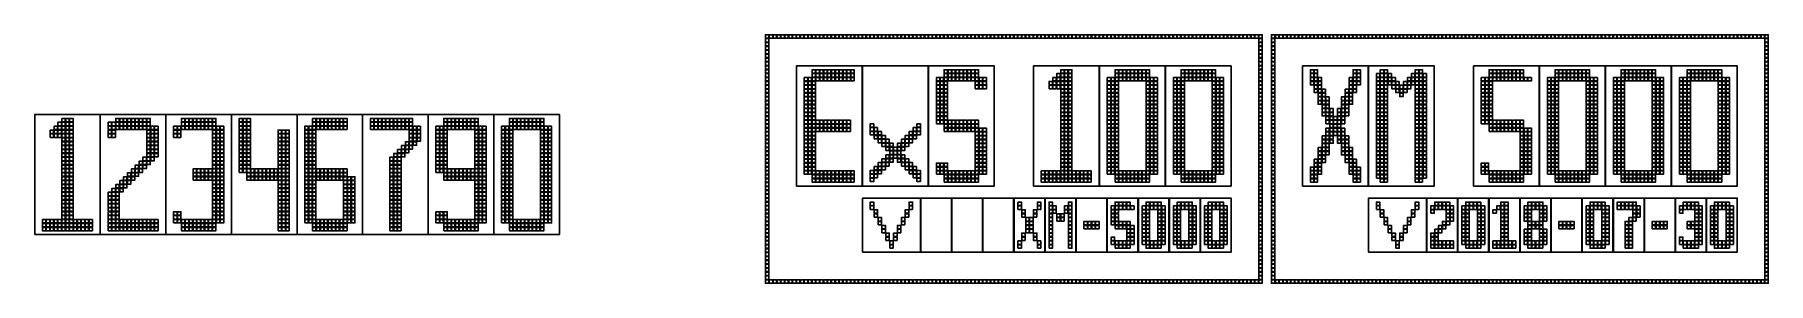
# Model space of a CAD drawing. Header units: inches. Extents: x 125 to 991, y -92 to 487.
# Drawn here: x 823.5 to 899.4, y 475.7 to 486.6 of the extents above; entities that cross this region are included whole.
import ezdxf

# ---------------------------------------------------------------- set-up
doc = ezdxf.new("R2010")
doc.units = ezdxf.units.IN

msp = doc.modelspace()

# ---------------------------------------------------------------- linework, layer by layer
at = {"color": 2}
for points in [[(855.507, 486.442), (855.657, 486.442), (855.657, 486.592), (855.507, 486.592)], [(855.507, 486.272), (855.657, 486.272), (855.657, 486.422), (855.507, 486.422)], [(855.677, 486.442), (855.827, 486.442), (855.827, 486.592), (855.677, 486.592)], [(855.847, 486.442), (855.997, 486.442), (855.997, 486.592), (855.847, 486.592)], [(856.017, 486.442), (856.167, 486.442), (856.167, 486.592), (856.017, 486.592)], [(856.187, 486.442), (856.337, 486.442), (856.337, 486.592), (856.187, 486.592)], [(856.357, 486.442), (856.507, 486.442), (856.507, 486.592), (856.357, 486.592)], [(856.527, 486.442), (856.677, 486.442), (856.677, 486.592), (856.527, 486.592)], [(856.697, 486.442), (856.847, 486.442), (856.847, 486.592), (856.697, 486.592)], [(856.867, 486.442), (857.017, 486.442), (857.017, 486.592), (856.867, 486.592)], [(857.037, 486.442), (857.187, 486.442), (857.187, 486.592), (857.037, 486.592)], [(857.207, 486.442), (857.357, 486.442), (857.357, 486.592), (857.207, 486.592)], [(857.377, 486.442), (857.527, 486.442), (857.527, 486.592), (857.377, 486.592)], [(857.547, 486.442), (857.697, 486.442), (857.697, 486.592), (857.547, 486.592)], [(857.717, 486.442), (857.867, 486.442), (857.867, 486.592), (857.717, 486.592)], [(857.887, 486.442), (858.037, 486.442), (858.037, 486.592), (857.887, 486.592)], [(858.057, 486.442), (858.207, 486.442), (858.207, 486.592), (858.057, 486.592)], [(858.227, 486.442), (858.377, 486.442), (858.377, 486.592), (858.227, 486.592)], [(858.397, 486.442), (858.547, 486.442), (858.547, 486.592), (858.397, 486.592)], [(858.567, 486.442), (858.717, 486.442), (858.717, 486.592), (858.567, 486.592)], [(858.737, 486.442), (858.887, 486.442), (858.887, 486.592), (858.737, 486.592)], [(858.907, 486.442), (859.057, 486.442), (859.057, 486.592), (858.907, 486.592)], [(859.077, 486.442), (859.227, 486.442), (859.227, 486.592), (859.077, 486.592)], [(859.247, 486.442), (859.397, 486.442), (859.397, 486.592), (859.247, 486.592)], [(859.417, 486.442), (859.567, 486.442), (859.567, 486.592), (859.417, 486.592)], [(859.587, 486.442), (859.737, 486.442), (859.737, 486.592), (859.587, 486.592)], [(859.757, 486.442), (859.907, 486.442), (859.907, 486.592), (859.757, 486.592)], [(859.927, 486.442), (860.077, 486.442), (860.077, 486.592), (859.927, 486.592)], [(860.097, 486.442), (860.247, 486.442), (860.247, 486.592), (860.097, 486.592)], [(860.267, 486.442), (860.417, 486.442), (860.417, 486.592), (860.267, 486.592)], [(860.437, 486.442), (860.587, 486.442), (860.587, 486.592), (860.437, 486.592)], [(860.607, 486.442), (860.757, 486.442), (860.757, 486.592), (860.607, 486.592)], [(860.777, 486.442), (860.927, 486.442), (860.927, 486.592), (860.777, 486.592)], [(860.947, 486.442), (861.097, 486.442), (861.097, 486.592), (860.947, 486.592)], [(861.117, 486.442), (861.267, 486.442), (861.267, 486.592), (861.117, 486.592)], [(861.287, 486.442), (861.437, 486.442), (861.437, 486.592), (861.287, 486.592)], [(861.457, 486.442), (861.607, 486.442), (861.607, 486.592), (861.457, 486.592)], [(861.627, 486.442), (861.777, 486.442), (861.777, 486.592), (861.627, 486.592)], [(861.797, 486.442), (861.947, 486.442), (861.947, 486.592), (861.797, 486.592)], [(861.967, 486.442), (862.117, 486.442), (862.117, 486.592), (861.967, 486.592)], [(862.137, 486.442), (862.287, 486.442), (862.287, 486.592), (862.137, 486.592)], [(862.307, 486.442), (862.457, 486.442), (862.457, 486.592), (862.307, 486.592)], [(862.477, 486.442), (862.627, 486.442), (862.627, 486.592), (862.477, 486.592)], [(862.647, 486.442), (862.797, 486.442), (862.797, 486.592), (862.647, 486.592)], [(862.817, 486.442), (862.967, 486.442), (862.967, 486.592), (862.817, 486.592)], [(862.987, 486.442), (863.137, 486.442), (863.137, 486.592), (862.987, 486.592)], [(863.157, 486.442), (863.307, 486.442), (863.307, 486.592), (863.157, 486.592)], [(863.327, 486.442), (863.477, 486.442), (863.477, 486.592), (863.327, 486.592)], [(863.497, 486.442), (863.647, 486.442), (863.647, 486.592), (863.497, 486.592)], [(863.667, 486.442), (863.817, 486.442), (863.817, 486.592), (863.667, 486.592)], [(863.837, 486.442), (863.987, 486.442), (863.987, 486.592), (863.837, 486.592)], [(864.007, 486.442), (864.157, 486.442), (864.157, 486.592), (864.007, 486.592)], [(864.177, 486.442), (864.327, 486.442), (864.327, 486.592), (864.177, 486.592)], [(864.347, 486.442), (864.497, 486.442), (864.497, 486.592), (864.347, 486.592)], [(864.517, 486.442), (864.667, 486.442), (864.667, 486.592), (864.517, 486.592)], [(864.687, 486.442), (864.837, 486.442), (864.837, 486.592), (864.687, 486.592)], [(864.857, 486.442), (865.007, 486.442), (865.007, 486.592), (864.857, 486.592)], [(865.027, 486.442), (865.177, 486.442), (865.177, 486.592), (865.027, 486.592)], [(865.197, 486.442), (865.347, 486.442), (865.347, 486.592), (865.197, 486.592)], [(865.367, 486.442), (865.517, 486.442), (865.517, 486.592), (865.367, 486.592)], [(865.537, 486.442), (865.687, 486.442), (865.687, 486.592), (865.537, 486.592)], [(865.707, 486.442), (865.857, 486.442), (865.857, 486.592), (865.707, 486.592)], [(865.877, 486.442), (866.027, 486.442), (866.027, 486.592), (865.877, 486.592)], [(866.047, 486.442), (866.197, 486.442), (866.197, 486.592), (866.047, 486.592)], [(866.217, 486.442), (866.367, 486.442), (866.367, 486.592), (866.217, 486.592)], [(866.387, 486.442), (866.537, 486.442), (866.537, 486.592), (866.387, 486.592)], [(866.557, 486.442), (866.707, 486.442), (866.707, 486.592), (866.557, 486.592)], [(866.727, 486.442), (866.877, 486.442), (866.877, 486.592), (866.727, 486.592)], [(866.897, 486.442), (867.047, 486.442), (867.047, 486.592), (866.897, 486.592)], [(867.067, 486.442), (867.217, 486.442), (867.217, 486.592), (867.067, 486.592)], [(867.237, 486.442), (867.387, 486.442), (867.387, 486.592), (867.237, 486.592)], [(867.407, 486.442), (867.557, 486.442), (867.557, 486.592), (867.407, 486.592)], [(867.577, 486.442), (867.727, 486.442), (867.727, 486.592), (867.577, 486.592)], [(867.747, 486.442), (867.897, 486.442), (867.897, 486.592), (867.747, 486.592)], [(867.917, 486.442), (868.067, 486.442), (868.067, 486.592), (867.917, 486.592)], [(868.087, 486.442), (868.237, 486.442), (868.237, 486.592), (868.087, 486.592)], [(868.257, 486.442), (868.407, 486.442), (868.407, 486.592), (868.257, 486.592)], [(868.427, 486.442), (868.577, 486.442), (868.577, 486.592), (868.427, 486.592)], [(868.597, 486.442), (868.747, 486.442), (868.747, 486.592), (868.597, 486.592)], [(868.767, 486.442), (868.917, 486.442), (868.917, 486.592), (868.767, 486.592)], [(868.937, 486.442), (869.087, 486.442), (869.087, 486.592), (868.937, 486.592)], [(869.107, 486.442), (869.257, 486.442), (869.257, 486.592), (869.107, 486.592)], [(869.277, 486.442), (869.427, 486.442), (869.427, 486.592), (869.277, 486.592)], [(869.447, 486.442), (869.597, 486.442), (869.597, 486.592), (869.447, 486.592)], [(869.617, 486.442), (869.767, 486.442), (869.767, 486.592), (869.617, 486.592)], [(869.787, 486.442), (869.937, 486.442), (869.937, 486.592), (869.787, 486.592)], [(869.957, 486.442), (870.107, 486.442), (870.107, 486.592), (869.957, 486.592)], [(870.127, 486.442), (870.277, 486.442), (870.277, 486.592), (870.127, 486.592)], [(870.297, 486.442), (870.447, 486.442), (870.447, 486.592), (870.297, 486.592)], [(870.467, 486.442), (870.617, 486.442), (870.617, 486.592), (870.467, 486.592)], [(870.637, 486.442), (870.787, 486.442), (870.787, 486.592), (870.637, 486.592)], [(870.807, 486.442), (870.957, 486.442), (870.957, 486.592), (870.807, 486.592)], [(870.977, 486.442), (871.127, 486.442), (871.127, 486.592), (870.977, 486.592)], [(871.147, 486.442), (871.297, 486.442), (871.297, 486.592), (871.147, 486.592)], [(871.317, 486.442), (871.467, 486.442), (871.467, 486.592), (871.317, 486.592)], [(871.487, 486.442), (871.637, 486.442), (871.637, 486.592), (871.487, 486.592)], [(871.657, 486.442), (871.807, 486.442), (871.807, 486.592), (871.657, 486.592)], [(871.827, 486.442), (871.977, 486.442), (871.977, 486.592), (871.827, 486.592)], [(871.997, 486.442), (872.147, 486.442), (872.147, 486.592), (871.997, 486.592)], [(872.167, 486.442), (872.317, 486.442), (872.317, 486.592), (872.167, 486.592)], [(872.337, 486.442), (872.487, 486.442), (872.487, 486.592), (872.337, 486.592)], [(872.507, 486.442), (872.657, 486.442), (872.657, 486.592), (872.507, 486.592)], [(872.677, 486.442), (872.827, 486.442), (872.827, 486.592), (872.677, 486.592)], [(872.847, 486.442), (872.997, 486.442), (872.997, 486.592), (872.847, 486.592)], [(873.017, 486.442), (873.167, 486.442), (873.167, 486.592), (873.017, 486.592)], [(873.187, 486.442), (873.337, 486.442), (873.337, 486.592), (873.187, 486.592)], [(873.357, 486.442), (873.507, 486.442), (873.507, 486.592), (873.357, 486.592)], [(873.527, 486.442), (873.677, 486.442), (873.677, 486.592), (873.527, 486.592)], [(873.697, 486.442), (873.847, 486.442), (873.847, 486.592), (873.697, 486.592)], [(873.867, 486.442), (874.017, 486.442), (874.017, 486.592), (873.867, 486.592)], [(874.037, 486.442), (874.187, 486.442), (874.187, 486.592), (874.037, 486.592)], [(874.207, 486.442), (874.357, 486.442), (874.357, 486.592), (874.207, 486.592)], [(874.377, 486.442), (874.527, 486.442), (874.527, 486.592), (874.377, 486.592)], [(874.547, 486.442), (874.697, 486.442), (874.697, 486.592), (874.547, 486.592)], [(874.717, 486.442), (874.867, 486.442), (874.867, 486.592), (874.717, 486.592)], [(874.887, 486.442), (875.037, 486.442), (875.037, 486.592), (874.887, 486.592)], [(875.057, 486.442), (875.207, 486.442), (875.207, 486.592), (875.057, 486.592)], [(875.227, 486.442), (875.377, 486.442), (875.377, 486.592), (875.227, 486.592)], [(875.397, 486.442), (875.547, 486.442), (875.547, 486.592), (875.397, 486.592)], [(875.567, 486.442), (875.717, 486.442), (875.717, 486.592), (875.567, 486.592)], [(875.737, 486.442), (875.887, 486.442), (875.887, 486.592), (875.737, 486.592)], [(875.907, 486.442), (876.057, 486.442), (876.057, 486.592), (875.907, 486.592)], [(876.077, 486.442), (876.227, 486.442), (876.227, 486.592), (876.077, 486.592)], [(876.247, 486.442), (876.397, 486.442), (876.397, 486.592), (876.247, 486.592)], [(876.417, 486.442), (876.567, 486.442), (876.567, 486.592), (876.417, 486.592)], [(876.587, 486.442), (876.737, 486.442), (876.737, 486.592), (876.587, 486.592)], [(876.757, 486.442), (876.907, 486.442), (876.907, 486.592), (876.757, 486.592)], [(876.927, 486.442), (877.077, 486.442), (877.077, 486.592), (876.927, 486.592)], [(877.097, 486.442), (877.247, 486.442), (877.247, 486.592), (877.097, 486.592)], [(877.097, 486.272), (877.247, 486.272), (877.247, 486.422), (877.097, 486.422)], [(877.652, 486.442), (877.802, 486.442), (877.802, 486.592), (877.652, 486.592)], [(877.652, 486.272), (877.802, 486.272), (877.802, 486.422), (877.652, 486.422)], [(877.822, 486.442), (877.972, 486.442), (877.972, 486.592), (877.822, 486.592)], [(877.992, 486.442), (878.142, 486.442), (878.142, 486.592), (877.992, 486.592)], [(878.162, 486.442), (878.312, 486.442), (878.312, 486.592), (878.162, 486.592)], [(878.332, 486.442), (878.482, 486.442), (878.482, 486.592), (878.332, 486.592)], [(878.502, 486.442), (878.652, 486.442), (878.652, 486.592), (878.502, 486.592)], [(878.672, 486.442), (878.822, 486.442), (878.822, 486.592), (878.672, 486.592)], [(878.842, 486.442), (878.992, 486.442), (878.992, 486.592), (878.842, 486.592)], [(879.012, 486.442), (879.162, 486.442), (879.162, 486.592), (879.012, 486.592)], [(879.182, 486.442), (879.332, 486.442), (879.332, 486.592), (879.182, 486.592)], [(879.352, 486.442), (879.502, 486.442), (879.502, 486.592), (879.352, 486.592)], [(879.522, 486.442), (879.672, 486.442), (879.672, 486.592), (879.522, 486.592)], [(879.692, 486.442), (879.842, 486.442), (879.842, 486.592), (879.692, 486.592)], [(879.862, 486.442), (880.012, 486.442), (880.012, 486.592), (879.862, 486.592)], [(880.032, 486.442), (880.182, 486.442), (880.182, 486.592), (880.032, 486.592)], [(880.202, 486.442), (880.352, 486.442), (880.352, 486.592), (880.202, 486.592)], [(880.372, 486.442), (880.522, 486.442), (880.522, 486.592), (880.372, 486.592)], [(880.542, 486.442), (880.692, 486.442), (880.692, 486.592), (880.542, 486.592)], [(880.712, 486.442), (880.862, 486.442), (880.862, 486.592), (880.712, 486.592)], [(880.882, 486.442), (881.032, 486.442), (881.032, 486.592), (880.882, 486.592)], [(881.052, 486.442), (881.202, 486.442), (881.202, 486.592), (881.052, 486.592)], [(881.222, 486.442), (881.372, 486.442), (881.372, 486.592), (881.222, 486.592)], [(881.392, 486.442), (881.542, 486.442), (881.542, 486.592), (881.392, 486.592)], [(881.562, 486.442), (881.712, 486.442), (881.712, 486.592), (881.562, 486.592)], [(881.732, 486.442), (881.882, 486.442), (881.882, 486.592), (881.732, 486.592)], [(881.902, 486.442), (882.052, 486.442), (882.052, 486.592), (881.902, 486.592)], [(882.072, 486.442), (882.222, 486.442), (882.222, 486.592), (882.072, 486.592)], [(882.242, 486.442), (882.392, 486.442), (882.392, 486.592), (882.242, 486.592)], [(882.412, 486.442), (882.562, 486.442), (882.562, 486.592), (882.412, 486.592)], [(882.582, 486.442), (882.732, 486.442), (882.732, 486.592), (882.582, 486.592)], [(882.752, 486.442), (882.902, 486.442), (882.902, 486.592), (882.752, 486.592)], [(882.922, 486.442), (883.072, 486.442), (883.072, 486.592), (882.922, 486.592)], [(883.092, 486.442), (883.242, 486.442), (883.242, 486.592), (883.092, 486.592)], [(883.262, 486.442), (883.412, 486.442), (883.412, 486.592), (883.262, 486.592)], [(883.432, 486.442), (883.582, 486.442), (883.582, 486.592), (883.432, 486.592)], [(883.602, 486.442), (883.752, 486.442), (883.752, 486.592), (883.602, 486.592)], [(883.772, 486.442), (883.922, 486.442), (883.922, 486.592), (883.772, 486.592)], [(883.942, 486.442), (884.092, 486.442), (884.092, 486.592), (883.942, 486.592)], [(884.112, 486.442), (884.262, 486.442), (884.262, 486.592), (884.112, 486.592)], [(884.282, 486.442), (884.432, 486.442), (884.432, 486.592), (884.282, 486.592)], [(884.452, 486.442), (884.602, 486.442), (884.602, 486.592), (884.452, 486.592)], [(884.622, 486.442), (884.772, 486.442), (884.772, 486.592), (884.622, 486.592)], [(884.792, 486.442), (884.942, 486.442), (884.942, 486.592), (884.792, 486.592)], [(884.962, 486.442), (885.112, 486.442), (885.112, 486.592), (884.962, 486.592)], [(885.132, 486.442), (885.282, 486.442), (885.282, 486.592), (885.132, 486.592)], [(885.302, 486.442), (885.452, 486.442), (885.452, 486.592), (885.302, 486.592)], [(885.472, 486.442), (885.622, 486.442), (885.622, 486.592), (885.472, 486.592)], [(885.642, 486.442), (885.792, 486.442), (885.792, 486.592), (885.642, 486.592)], [(885.812, 486.442), (885.962, 486.442), (885.962, 486.592), (885.812, 486.592)], [(885.982, 486.442), (886.132, 486.442), (886.132, 486.592), (885.982, 486.592)], [(886.152, 486.442), (886.302, 486.442), (886.302, 486.592), (886.152, 486.592)], [(886.322, 486.442), (886.472, 486.442), (886.472, 486.592), (886.322, 486.592)], [(886.492, 486.442), (886.642, 486.442), (886.642, 486.592), (886.492, 486.592)], [(886.662, 486.442), (886.812, 486.442), (886.812, 486.592), (886.662, 486.592)], [(886.832, 486.442), (886.982, 486.442), (886.982, 486.592), (886.832, 486.592)], [(887.002, 486.442), (887.152, 486.442), (887.152, 486.592), (887.002, 486.592)], [(887.172, 486.442), (887.322, 486.442), (887.322, 486.592), (887.172, 486.592)], [(887.342, 486.442), (887.492, 486.442), (887.492, 486.592), (887.342, 486.592)], [(887.512, 486.442), (887.662, 486.442), (887.662, 486.592), (887.512, 486.592)], [(887.682, 486.442), (887.832, 486.442), (887.832, 486.592), (887.682, 486.592)], [(887.852, 486.442), (888.002, 486.442), (888.002, 486.592), (887.852, 486.592)], [(888.022, 486.442), (888.172, 486.442), (888.172, 486.592), (888.022, 486.592)], [(888.192, 486.442), (888.342, 486.442), (888.342, 486.592), (888.192, 486.592)], [(888.362, 486.442), (888.512, 486.442), (888.512, 486.592), (888.362, 486.592)], [(888.532, 486.442), (888.682, 486.442), (888.682, 486.592), (888.532, 486.592)], [(888.702, 486.442), (888.852, 486.442), (888.852, 486.592), (888.702, 486.592)], [(888.872, 486.442), (889.022, 486.442), (889.022, 486.592), (888.872, 486.592)], [(889.042, 486.442), (889.192, 486.442), (889.192, 486.592), (889.042, 486.592)], [(889.212, 486.442), (889.362, 486.442), (889.362, 486.592), (889.212, 486.592)], [(889.382, 486.442), (889.532, 486.442), (889.532, 486.592), (889.382, 486.592)], [(889.552, 486.442), (889.702, 486.442), (889.702, 486.592), (889.552, 486.592)], [(889.722, 486.442), (889.872, 486.442), (889.872, 486.592), (889.722, 486.592)], [(889.892, 486.442), (890.042, 486.442), (890.042, 486.592), (889.892, 486.592)], [(890.062, 486.442), (890.212, 486.442), (890.212, 486.592), (890.062, 486.592)], [(890.232, 486.442), (890.382, 486.442), (890.382, 486.592), (890.232, 486.592)], [(890.402, 486.442), (890.552, 486.442), (890.552, 486.592), (890.402, 486.592)], [(890.572, 486.442), (890.722, 486.442), (890.722, 486.592), (890.572, 486.592)], [(890.742, 486.442), (890.892, 486.442), (890.892, 486.592), (890.742, 486.592)], [(890.912, 486.442), (891.062, 486.442), (891.062, 486.592), (890.912, 486.592)], [(891.082, 486.442), (891.232, 486.442), (891.232, 486.592), (891.082, 486.592)], [(891.252, 486.442), (891.402, 486.442), (891.402, 486.592), (891.252, 486.592)], [(891.422, 486.442), (891.572, 486.442), (891.572, 486.592), (891.422, 486.592)], [(891.592, 486.442), (891.742, 486.442), (891.742, 486.592), (891.592, 486.592)], [(891.762, 486.442), (891.912, 486.442), (891.912, 486.592), (891.762, 486.592)], [(891.932, 486.442), (892.082, 486.442), (892.082, 486.592), (891.932, 486.592)], [(892.102, 486.442), (892.252, 486.442), (892.252, 486.592), (892.102, 486.592)], [(892.272, 486.442), (892.422, 486.442), (892.422, 486.592), (892.272, 486.592)], [(892.442, 486.442), (892.592, 486.442), (892.592, 486.592), (892.442, 486.592)], [(892.612, 486.442), (892.762, 486.442), (892.762, 486.592), (892.612, 486.592)], [(892.782, 486.442), (892.932, 486.442), (892.932, 486.592), (892.782, 486.592)], [(892.952, 486.442), (893.102, 486.442), (893.102, 486.592), (892.952, 486.592)], [(893.122, 486.442), (893.272, 486.442), (893.272, 486.592), (893.122, 486.592)], [(893.292, 486.442), (893.442, 486.442), (893.442, 486.592), (893.292, 486.592)], [(893.462, 486.442), (893.612, 486.442), (893.612, 486.592), (893.462, 486.592)], [(893.632, 486.442), (893.782, 486.442), (893.782, 486.592), (893.632, 486.592)], [(893.802, 486.442), (893.952, 486.442), (893.952, 486.592), (893.802, 486.592)], [(893.972, 486.442), (894.122, 486.442), (894.122, 486.592), (893.972, 486.592)], [(894.142, 486.442), (894.292, 486.442), (894.292, 486.592), (894.142, 486.592)], [(894.312, 486.442), (894.462, 486.442), (894.462, 486.592), (894.312, 486.592)], [(894.482, 486.442), (894.632, 486.442), (894.632, 486.592), (894.482, 486.592)], [(894.652, 486.442), (894.802, 486.442), (894.802, 486.592), (894.652, 486.592)], [(894.822, 486.442), (894.972, 486.442), (894.972, 486.592), (894.822, 486.592)], [(894.992, 486.442), (895.142, 486.442), (895.142, 486.592), (894.992, 486.592)], [(895.162, 486.442), (895.312, 486.442), (895.312, 486.592), (895.162, 486.592)], [(895.332, 486.442), (895.482, 486.442), (895.482, 486.592), (895.332, 486.592)], [(895.502, 486.442), (895.652, 486.442), (895.652, 486.592), (895.502, 486.592)], [(895.672, 486.442), (895.822, 486.442), (895.822, 486.592), (895.672, 486.592)], [(895.842, 486.442), (895.992, 486.442), (895.992, 486.592), (895.842, 486.592)], [(896.012, 486.442), (896.162, 486.442), (896.162, 486.592), (896.012, 486.592)], [(896.182, 486.442), (896.332, 486.442), (896.332, 486.592), (896.182, 486.592)], [(896.352, 486.442), (896.502, 486.442), (896.502, 486.592), (896.352, 486.592)], [(896.522, 486.442), (896.672, 486.442), (896.672, 486.592), (896.522, 486.592)], [(896.692, 486.442), (896.842, 486.442), (896.842, 486.592), (896.692, 486.592)], [(896.862, 486.442), (897.012, 486.442), (897.012, 486.592), (896.862, 486.592)], [(897.032, 486.442), (897.182, 486.442), (897.182, 486.592), (897.032, 486.592)], [(897.202, 486.442), (897.352, 486.442), (897.352, 486.592), (897.202, 486.592)], [(897.372, 486.442), (897.522, 486.442), (897.522, 486.592), (897.372, 486.592)], [(897.542, 486.442), (897.692, 486.442), (897.692, 486.592), (897.542, 486.592)], [(897.712, 486.442), (897.862, 486.442), (897.862, 486.592), (897.712, 486.592)], [(897.882, 486.442), (898.032, 486.442), (898.032, 486.592), (897.882, 486.592)], [(898.052, 486.442), (898.202, 486.442), (898.202, 486.592), (898.052, 486.592)], [(898.222, 486.442), (898.372, 486.442), (898.372, 486.592), (898.222, 486.592)], [(898.392, 486.442), (898.542, 486.442), (898.542, 486.592), (898.392, 486.592)], [(898.562, 486.442), (898.712, 486.442), (898.712, 486.592), (898.562, 486.592)], [(898.732, 486.442), (898.882, 486.442), (898.882, 486.592), (898.732, 486.592)], [(898.902, 486.442), (899.052, 486.442), (899.052, 486.592), (898.902, 486.592)], [(899.072, 486.442), (899.222, 486.442), (899.222, 486.592), (899.072, 486.592)], [(899.242, 486.442), (899.392, 486.442), (899.392, 486.592), (899.242, 486.592)], [(899.242, 486.272), (899.392, 486.272), (899.392, 486.422), (899.242, 486.422)], [(855.507, 486.102), (855.657, 486.102), (855.657, 486.252), (855.507, 486.252)], [(855.507, 485.932), (855.657, 485.932), (855.657, 486.082), (855.507, 486.082)], [(855.507, 485.762), (855.657, 485.762), (855.657, 485.912), (855.507, 485.912)], [(855.507, 485.592), (855.657, 485.592), (855.657, 485.742), (855.507, 485.742)], [(855.507, 485.422), (855.657, 485.422), (855.657, 485.572), (855.507, 485.572)], [(877.097, 486.102), (877.247, 486.102), (877.247, 486.252), (877.097, 486.252)], [(877.097, 485.932), (877.247, 485.932), (877.247, 486.082), (877.097, 486.082)], [(877.097, 485.762), (877.247, 485.762), (877.247, 485.912), (877.097, 485.912)], [(877.097, 485.592), (877.247, 485.592), (877.247, 485.742), (877.097, 485.742)], [(877.097, 485.422), (877.247, 485.422), (877.247, 485.572), (877.097, 485.572)], [(877.652, 486.102), (877.802, 486.102), (877.802, 486.252), (877.652, 486.252)], [(877.652, 485.932), (877.802, 485.932), (877.802, 486.082), (877.652, 486.082)], [(877.652, 485.762), (877.802, 485.762), (877.802, 485.912), (877.652, 485.912)], [(877.652, 485.592), (877.802, 485.592), (877.802, 485.742), (877.652, 485.742)], [(877.652, 485.422), (877.802, 485.422), (877.802, 485.572), (877.652, 485.572)], [(899.242, 486.102), (899.392, 486.102), (899.392, 486.252), (899.242, 486.252)], [(899.242, 485.932), (899.392, 485.932), (899.392, 486.082), (899.242, 486.082)], [(899.242, 485.762), (899.392, 485.762), (899.392, 485.912), (899.242, 485.912)], [(899.242, 485.592), (899.392, 485.592), (899.392, 485.742), (899.242, 485.742)], [(899.242, 485.422), (899.392, 485.422), (899.392, 485.572), (899.242, 485.572)], [(855.507, 485.252), (855.657, 485.252), (855.657, 485.402), (855.507, 485.402)], [(855.507, 485.082), (855.657, 485.082), (855.657, 485.232), (855.507, 485.232)], [(855.507, 484.912), (855.657, 484.912), (855.657, 485.062), (855.507, 485.062)], [(855.507, 484.742), (855.657, 484.742), (855.657, 484.892), (855.507, 484.892)], [(857.697, 484.912), (857.547, 484.912), (857.547, 485.062), (857.697, 485.062)], [(857.697, 484.742), (857.547, 484.742), (857.547, 484.892), (857.697, 484.892)], [(857.867, 484.912), (857.717, 484.912), (857.717, 485.062), (857.867, 485.062)], [(857.867, 484.742), (857.717, 484.742), (857.717, 484.892), (857.867, 484.892)], [(858.037, 484.912), (857.887, 484.912), (857.887, 485.062), (858.037, 485.062)], [(858.037, 484.742), (857.887, 484.742), (857.887, 484.892), (858.037, 484.892)], [(858.207, 484.912), (858.057, 484.912), (858.057, 485.062), (858.207, 485.062)], [(858.207, 484.742), (858.057, 484.742), (858.057, 484.892), (858.207, 484.892)], [(858.377, 484.912), (858.227, 484.912), (858.227, 485.062), (858.377, 485.062)], [(858.377, 484.742), (858.227, 484.742), (858.227, 484.892), (858.377, 484.892)], [(858.547, 484.912), (858.397, 484.912), (858.397, 485.062), (858.547, 485.062)], [(858.547, 484.742), (858.397, 484.742), (858.397, 484.892), (858.547, 484.892)], [(858.717, 484.912), (858.567, 484.912), (858.567, 485.062), (858.717, 485.062)], [(858.717, 484.742), (858.567, 484.742), (858.567, 484.892), (858.717, 484.892)], [(858.887, 484.912), (858.737, 484.912), (858.737, 485.062), (858.887, 485.062)], [(858.887, 484.742), (858.737, 484.742), (858.737, 484.892), (858.887, 484.892)], [(859.057, 484.912), (858.907, 484.912), (858.907, 485.062), (859.057, 485.062)], [(859.057, 484.742), (858.907, 484.742), (858.907, 484.892), (859.057, 484.892)], [(859.227, 484.912), (859.077, 484.912), (859.077, 485.062), (859.227, 485.062)], [(859.227, 484.742), (859.077, 484.742), (859.077, 484.892), (859.227, 484.892)], [(859.397, 484.912), (859.247, 484.912), (859.247, 485.062), (859.397, 485.062)], [(859.397, 484.742), (859.247, 484.742), (859.247, 484.892), (859.397, 484.892)], [(863.327, 484.912), (863.477, 484.912), (863.477, 485.062), (863.327, 485.062)], [(863.327, 484.742), (863.477, 484.742), (863.477, 484.892), (863.327, 484.892)], [(863.497, 484.912), (863.647, 484.912), (863.647, 485.062), (863.497, 485.062)], [(863.497, 484.742), (863.647, 484.742), (863.647, 484.892), (863.497, 484.892)], [(863.667, 484.912), (863.817, 484.912), (863.817, 485.062), (863.667, 485.062)], [(863.667, 484.912), (863.817, 484.912), (863.817, 485.062), (863.667, 485.062)], [(863.667, 484.912), (863.817, 484.912), (863.817, 485.062), (863.667, 485.062)], [(863.667, 484.742), (863.817, 484.742), (863.817, 484.892), (863.667, 484.892)], [(863.667, 484.742), (863.817, 484.742), (863.817, 484.892), (863.667, 484.892)], [(863.667, 484.742), (863.817, 484.742), (863.817, 484.892), (863.667, 484.892)], [(863.837, 484.912), (863.987, 484.912), (863.987, 485.062), (863.837, 485.062)], [(863.837, 484.742), (863.987, 484.742), (863.987, 484.892), (863.837, 484.892)], [(864.007, 484.912), (864.157, 484.912), (864.157, 485.062), (864.007, 485.062)], [(864.007, 484.742), (864.157, 484.742), (864.157, 484.892), (864.007, 484.892)], [(864.177, 484.912), (864.327, 484.912), (864.327, 485.062), (864.177, 485.062)], [(864.177, 484.742), (864.327, 484.742), (864.327, 484.892), (864.177, 484.892)], [(864.347, 484.912), (864.497, 484.912), (864.497, 485.062), (864.347, 485.062)], [(864.347, 484.742), (864.497, 484.742), (864.497, 484.892), (864.347, 484.892)], [(864.517, 484.912), (864.667, 484.912), (864.667, 485.062), (864.517, 485.062)], [(864.517, 484.912), (864.667, 484.912), (864.667, 485.062), (864.517, 485.062)], [(864.517, 484.742), (864.667, 484.742), (864.667, 484.892), (864.517, 484.892)], [(864.517, 484.742), (864.667, 484.742), (864.667, 484.892), (864.517, 484.892)], [(864.687, 484.912), (864.837, 484.912), (864.837, 485.062), (864.687, 485.062)], [(864.687, 484.742), (864.837, 484.742), (864.837, 484.892), (864.687, 484.892)], [(868.257, 484.742), (868.407, 484.742), (868.407, 484.892), (868.257, 484.892)], [(868.427, 484.912), (868.577, 484.912), (868.577, 485.062), (868.427, 485.062)], [(868.427, 484.742), (868.577, 484.742), (868.577, 484.892), (868.427, 484.892)], [(868.597, 484.912), (868.747, 484.912), (868.747, 485.062), (868.597, 485.062)], [(868.597, 484.742), (868.747, 484.742), (868.747, 484.892), (868.597, 484.892)], [(868.767, 484.912), (868.917, 484.912), (868.917, 485.062), (868.767, 485.062)], [(868.767, 484.742), (868.917, 484.742), (868.917, 484.892), (868.767, 484.892)], [(870.807, 484.912), (870.957, 484.912), (870.957, 485.062), (870.807, 485.062)], [(870.807, 484.742), (870.957, 484.742), (870.957, 484.892), (870.807, 484.892)], [(870.977, 484.912), (871.127, 484.912), (871.127, 485.062), (870.977, 485.062)], [(870.977, 484.742), (871.127, 484.742), (871.127, 484.892), (870.977, 484.892)], [(871.147, 484.912), (871.297, 484.912), (871.297, 485.062), (871.147, 485.062)], [(871.147, 484.742), (871.297, 484.742), (871.297, 484.892), (871.147, 484.892)], [(871.317, 484.912), (871.467, 484.912), (871.467, 485.062), (871.317, 485.062)], [(871.317, 484.742), (871.467, 484.742), (871.467, 484.892), (871.317, 484.892)], [(871.487, 484.912), (871.637, 484.912), (871.637, 485.062), (871.487, 485.062)], [(871.487, 484.742), (871.637, 484.742), (871.637, 484.892), (871.487, 484.892)], [(871.657, 484.912), (871.807, 484.912), (871.807, 485.062), (871.657, 485.062)], [(871.657, 484.742), (871.807, 484.742), (871.807, 484.892), (871.657, 484.892)], [(871.827, 484.912), (871.977, 484.912), (871.977, 485.062), (871.827, 485.062)], [(871.827, 484.742), (871.977, 484.742), (871.977, 484.892), (871.827, 484.892)], [(871.997, 484.912), (872.147, 484.912), (872.147, 485.062), (871.997, 485.062)], [(871.997, 484.742), (872.147, 484.742), (872.147, 484.892), (871.997, 484.892)], [(872.167, 484.912), (872.317, 484.912), (872.317, 485.062), (872.167, 485.062)], [(872.167, 484.742), (872.317, 484.742), (872.317, 484.892), (872.167, 484.892)], [(873.697, 484.912), (873.847, 484.912), (873.847, 485.062), (873.697, 485.062)], [(873.697, 484.742), (873.847, 484.742), (873.847, 484.892), (873.697, 484.892)], [(873.867, 484.912), (874.017, 484.912), (874.017, 485.062), (873.867, 485.062)], [(873.867, 484.742), (874.017, 484.742), (874.017, 484.892), (873.867, 484.892)], [(874.037, 484.912), (874.187, 484.912), (874.187, 485.062), (874.037, 485.062)], [(874.037, 484.742), (874.187, 484.742), (874.187, 484.892), (874.037, 484.892)], [(874.207, 484.912), (874.357, 484.912), (874.357, 485.062), (874.207, 485.062)], [(874.207, 484.742), (874.357, 484.742), (874.357, 484.892), (874.207, 484.892)], [(874.377, 484.912), (874.527, 484.912), (874.527, 485.062), (874.377, 485.062)], [(874.377, 484.742), (874.527, 484.742), (874.527, 484.892), (874.377, 484.892)], [(874.547, 484.912), (874.697, 484.912), (874.697, 485.062), (874.547, 485.062)], [(874.547, 484.742), (874.697, 484.742), (874.697, 484.892), (874.547, 484.892)], [(874.717, 484.912), (874.867, 484.912), (874.867, 485.062), (874.717, 485.062)], [(874.717, 484.742), (874.867, 484.742), (874.867, 484.892), (874.717, 484.892)], [(874.887, 484.912), (875.037, 484.912), (875.037, 485.062), (874.887, 485.062)], [(874.887, 484.742), (875.037, 484.742), (875.037, 484.892), (874.887, 484.892)], [(875.057, 484.912), (875.207, 484.912), (875.207, 485.062), (875.057, 485.062)], [(875.057, 484.742), (875.207, 484.742), (875.207, 484.892), (875.057, 484.892)], [(877.097, 485.252), (877.247, 485.252), (877.247, 485.402), (877.097, 485.402)], [(877.097, 485.082), (877.247, 485.082), (877.247, 485.232), (877.097, 485.232)], [(877.097, 484.912), (877.247, 484.912), (877.247, 485.062), (877.097, 485.062)], [(877.097, 484.742), (877.247, 484.742), (877.247, 484.892), (877.097, 484.892)], [(877.652, 485.252), (877.802, 485.252), (877.802, 485.402), (877.652, 485.402)], [(877.652, 485.082), (877.802, 485.082), (877.802, 485.232), (877.652, 485.232)], [(877.652, 484.912), (877.802, 484.912), (877.802, 485.062), (877.652, 485.062)], [(877.652, 484.742), (877.802, 484.742), (877.802, 484.892), (877.652, 484.892)], [(879.352, 484.912), (879.502, 484.912), (879.502, 485.062), (879.352, 485.062)], [(879.352, 484.742), (879.502, 484.742), (879.502, 484.892), (879.352, 484.892)], [(879.522, 484.912), (879.672, 484.912), (879.672, 485.062), (879.522, 485.062)], [(879.522, 484.742), (879.672, 484.742), (879.672, 484.892), (879.522, 484.892)], [(881.372, 484.912), (881.222, 484.912), (881.222, 485.062), (881.372, 485.062)], [(881.372, 484.742), (881.222, 484.742), (881.222, 484.892), (881.372, 484.892)], [(881.542, 484.912), (881.392, 484.912), (881.392, 485.062), (881.542, 485.062)], [(881.542, 484.742), (881.392, 484.742), (881.392, 484.892), (881.542, 484.892)], [(882.242, 484.742), (882.392, 484.742), (882.392, 484.892), (882.242, 484.892)], [(882.412, 484.912), (882.562, 484.912), (882.562, 485.062), (882.412, 485.062)], [(882.412, 484.742), (882.562, 484.742), (882.562, 484.892), (882.412, 484.892)], [(882.732, 484.912), (882.582, 484.912), (882.582, 485.062), (882.732, 485.062)], [(882.732, 484.742), (882.582, 484.742), (882.582, 484.892), (882.732, 484.892)], [(882.902, 484.742), (882.752, 484.742), (882.752, 484.892), (882.902, 484.892)], [(883.922, 484.742), (883.772, 484.742), (883.772, 484.892), (883.922, 484.892)], [(884.092, 484.912), (883.942, 484.912), (883.942, 485.062), (884.092, 485.062)], [(884.092, 484.742), (883.942, 484.742), (883.942, 484.892), (884.092, 484.892)], [(884.262, 484.912), (884.112, 484.912), (884.112, 485.062), (884.262, 485.062)], [(884.262, 484.742), (884.112, 484.742), (884.112, 484.892), (884.262, 484.892)], [(884.432, 484.742), (884.282, 484.742), (884.282, 484.892), (884.432, 484.892)], [(887.172, 484.912), (887.322, 484.912), (887.322, 485.062), (887.172, 485.062)], [(887.172, 484.742), (887.322, 484.742), (887.322, 484.892), (887.172, 484.892)], [(887.342, 484.912), (887.492, 484.912), (887.492, 485.062), (887.342, 485.062)], [(887.342, 484.742), (887.492, 484.742), (887.492, 484.892), (887.342, 484.892)], [(887.512, 484.912), (887.662, 484.912), (887.662, 485.062), (887.512, 485.062)], [(887.512, 484.912), (887.662, 484.912), (887.662, 485.062), (887.512, 485.062)], [(887.512, 484.912), (887.662, 484.912), (887.662, 485.062), (887.512, 485.062)], [(887.512, 484.742), (887.662, 484.742), (887.662, 484.892), (887.512, 484.892)], [(887.512, 484.742), (887.662, 484.742), (887.662, 484.892), (887.512, 484.892)], [(887.512, 484.742), (887.662, 484.742), (887.662, 484.892), (887.512, 484.892)], [(887.682, 484.912), (887.832, 484.912), (887.832, 485.062), (887.682, 485.062)], [(887.682, 484.742), (887.832, 484.742), (887.832, 484.892), (887.682, 484.892)], [(887.852, 484.912), (888.002, 484.912), (888.002, 485.062), (887.852, 485.062)], [(887.852, 484.742), (888.002, 484.742), (888.002, 484.892), (887.852, 484.892)], [(888.022, 484.912), (888.172, 484.912), (888.172, 485.062), (888.022, 485.062)], [(888.022, 484.742), (888.172, 484.742), (888.172, 484.892), (888.022, 484.892)], [(888.192, 484.912), (888.342, 484.912), (888.342, 485.062), (888.192, 485.062)], [(888.192, 484.742), (888.342, 484.742), (888.342, 484.892), (888.192, 484.892)], [(888.362, 484.912), (888.512, 484.912), (888.512, 485.062), (888.362, 485.062)], [(888.362, 484.912), (888.512, 484.912), (888.512, 485.062), (888.362, 485.062)], [(888.362, 484.742), (888.512, 484.742), (888.512, 484.892), (888.362, 484.892)], [(888.362, 484.742), (888.512, 484.742), (888.512, 484.892), (888.362, 484.892)], [(888.532, 484.912), (888.682, 484.912), (888.682, 485.062), (888.532, 485.062)], [(888.532, 484.742), (888.682, 484.742), (888.682, 484.892), (888.532, 484.892)], [(890.062, 484.912), (890.212, 484.912), (890.212, 485.062), (890.062, 485.062)], [(890.062, 484.742), (890.212, 484.742), (890.212, 484.892), (890.062, 484.892)], [(890.232, 484.912), (890.382, 484.912), (890.382, 485.062), (890.232, 485.062)], [(890.232, 484.742), (890.382, 484.742), (890.382, 484.892), (890.232, 484.892)], [(890.402, 484.912), (890.552, 484.912), (890.552, 485.062), (890.402, 485.062)], [(890.402, 484.742), (890.552, 484.742), (890.552, 484.892), (890.402, 484.892)], [(890.572, 484.912), (890.722, 484.912), (890.722, 485.062), (890.572, 485.062)], [(890.572, 484.742), (890.722, 484.742), (890.722, 484.892), (890.572, 484.892)], [(890.742, 484.912), (890.892, 484.912), (890.892, 485.062), (890.742, 485.062)], [(890.742, 484.742), (890.892, 484.742), (890.892, 484.892), (890.742, 484.892)], [(890.912, 484.912), (891.062, 484.912), (891.062, 485.062), (890.912, 485.062)], [(890.912, 484.742), (891.062, 484.742), (891.062, 484.892), (890.912, 484.892)], [(891.082, 484.912), (891.232, 484.912), (891.232, 485.062), (891.082, 485.062)], [(891.082, 484.742), (891.232, 484.742), (891.232, 484.892), (891.082, 484.892)], [(891.252, 484.912), (891.402, 484.912), (891.402, 485.062), (891.252, 485.062)], [(891.252, 484.742), (891.402, 484.742), (891.402, 484.892), (891.252, 484.892)], [(891.422, 484.912), (891.572, 484.912), (891.572, 485.062), (891.422, 485.062)], [(891.422, 484.742), (891.572, 484.742), (891.572, 484.892), (891.422, 484.892)], [(892.952, 484.912), (893.102, 484.912), (893.102, 485.062), (892.952, 485.062)], [(892.952, 484.742), (893.102, 484.742), (893.102, 484.892), (892.952, 484.892)], [(893.122, 484.912), (893.272, 484.912), (893.272, 485.062), (893.122, 485.062)], [(893.122, 484.742), (893.272, 484.742), (893.272, 484.892), (893.122, 484.892)], [(893.292, 484.912), (893.442, 484.912), (893.442, 485.062), (893.292, 485.062)], [(893.292, 484.742), (893.442, 484.742), (893.442, 484.892), (893.292, 484.892)], [(893.462, 484.912), (893.612, 484.912), (893.612, 485.062), (893.462, 485.062)], [(893.462, 484.742), (893.612, 484.742), (893.612, 484.892), (893.462, 484.892)], [(893.632, 484.912), (893.782, 484.912), (893.782, 485.062), (893.632, 485.062)], [(893.632, 484.742), (893.782, 484.742), (893.782, 484.892), (893.632, 484.892)], [(893.802, 484.912), (893.952, 484.912), (893.952, 485.062), (893.802, 485.062)], [(893.802, 484.742), (893.952, 484.742), (893.952, 484.892), (893.802, 484.892)], [(893.972, 484.912), (894.122, 484.912), (894.122, 485.062), (893.972, 485.062)], [(893.972, 484.742), (894.122, 484.742), (894.122, 484.892), (893.972, 484.892)], [(894.142, 484.912), (894.292, 484.912), (894.292, 485.062), (894.142, 485.062)], [(894.142, 484.742), (894.292, 484.742), (894.292, 484.892), (894.142, 484.892)], [(894.312, 484.912), (894.462, 484.912), (894.462, 485.062), (894.312, 485.062)], [(894.312, 484.742), (894.462, 484.742), (894.462, 484.892), (894.312, 484.892)], [(895.842, 484.912), (895.992, 484.912), (895.992, 485.062), (895.842, 485.062)], [(895.842, 484.742), (895.992, 484.742), (895.992, 484.892), (895.842, 484.892)], [(896.012, 484.912), (896.162, 484.912), (896.162, 485.062), (896.012, 485.062)], [(896.012, 484.742), (896.162, 484.742), (896.162, 484.892), (896.012, 484.892)], [(896.182, 484.912), (896.332, 484.912), (896.332, 485.062), (896.182, 485.062)], [(896.182, 484.742), (896.332, 484.742), (896.332, 484.892), (896.182, 484.892)], [(896.352, 484.912), (896.502, 484.912), (896.502, 485.062), (896.352, 485.062)], [(896.352, 484.742), (896.502, 484.742), (896.502, 484.892), (896.352, 484.892)], [(896.522, 484.912), (896.672, 484.912), (896.672, 485.062), (896.522, 485.062)], [(896.522, 484.742), (896.672, 484.742), (896.672, 484.892), (896.522, 484.892)], [(896.692, 484.912), (896.842, 484.912), (896.842, 485.062), (896.692, 485.062)], [(896.692, 484.742), (896.842, 484.742), (896.842, 484.892), (896.692, 484.892)], [(896.862, 484.912), (897.012, 484.912), (897.012, 485.062), (896.862, 485.062)], [(896.862, 484.742), (897.012, 484.742), (897.012, 484.892), (896.862, 484.892)], [(897.032, 484.912), (897.182, 484.912), (897.182, 485.062), (897.032, 485.062)], [(897.032, 484.742), (897.182, 484.742), (897.182, 484.892), (897.032, 484.892)], [(897.202, 484.912), (897.352, 484.912), (897.352, 485.062), (897.202, 485.062)], [(897.202, 484.742), (897.352, 484.742), (897.352, 484.892), (897.202, 484.892)], [(899.242, 485.252), (899.392, 485.252), (899.392, 485.402), (899.242, 485.402)], [(899.242, 485.082), (899.392, 485.082), (899.392, 485.232), (899.242, 485.232)], [(899.242, 484.912), (899.392, 484.912), (899.392, 485.062), (899.242, 485.062)], [(899.242, 484.742), (899.392, 484.742), (899.392, 484.892), (899.242, 484.892)], [(855.507, 484.572), (855.657, 484.572), (855.657, 484.722), (855.507, 484.722)], [(855.507, 484.402), (855.657, 484.402), (855.657, 484.552), (855.507, 484.552)], [(855.507, 484.232), (855.657, 484.232), (855.657, 484.382), (855.507, 484.382)], [(855.507, 484.062), (855.657, 484.062), (855.657, 484.212), (855.507, 484.212)], [(855.507, 483.892), (855.657, 483.892), (855.657, 484.042), (855.507, 484.042)], [(857.357, 484.572), (857.207, 484.572), (857.207, 484.722), (857.357, 484.722)], [(857.357, 484.402), (857.207, 484.402), (857.207, 484.552), (857.357, 484.552)], [(857.357, 484.232), (857.207, 484.232), (857.207, 484.382), (857.357, 484.382)], [(857.357, 484.062), (857.207, 484.062), (857.207, 484.212), (857.357, 484.212)], [(857.357, 483.892), (857.207, 483.892), (857.207, 484.042), (857.357, 484.042)], [(857.527, 484.572), (857.377, 484.572), (857.377, 484.722), (857.527, 484.722)], [(857.527, 484.402), (857.377, 484.402), (857.377, 484.552), (857.527, 484.552)], [(857.527, 484.232), (857.377, 484.232), (857.377, 484.382), (857.527, 484.382)], [(857.527, 484.062), (857.377, 484.062), (857.377, 484.212), (857.527, 484.212)], [(857.527, 483.892), (857.377, 483.892), (857.377, 484.042), (857.527, 484.042)], [(857.697, 484.572), (857.547, 484.572), (857.547, 484.722), (857.697, 484.722)], [(857.697, 484.402), (857.547, 484.402), (857.547, 484.552), (857.697, 484.552)], [(857.697, 484.232), (857.547, 484.232), (857.547, 484.382), (857.697, 484.382)], [(857.697, 484.062), (857.547, 484.062), (857.547, 484.212), (857.697, 484.212)], [(857.697, 483.892), (857.547, 483.892), (857.547, 484.042), (857.697, 484.042)], [(857.867, 484.572), (857.717, 484.572), (857.717, 484.722), (857.867, 484.722)], [(858.037, 484.572), (857.887, 484.572), (857.887, 484.722), (858.037, 484.722)], [(858.207, 484.572), (858.057, 484.572), (858.057, 484.722), (858.207, 484.722)], [(858.377, 484.572), (858.227, 484.572), (858.227, 484.722), (858.377, 484.722)], [(858.547, 484.572), (858.397, 484.572), (858.397, 484.722), (858.547, 484.722)], [(858.717, 484.572), (858.567, 484.572), (858.567, 484.722), (858.717, 484.722)], [(858.887, 484.572), (858.737, 484.572), (858.737, 484.722), (858.887, 484.722)], [(859.057, 484.572), (858.907, 484.572), (858.907, 484.722), (859.057, 484.722)], [(859.227, 484.572), (859.077, 484.572), (859.077, 484.722), (859.227, 484.722)], [(859.397, 484.572), (859.247, 484.572), (859.247, 484.722), (859.397, 484.722)], [(862.987, 484.572), (863.137, 484.572), (863.137, 484.722), (862.987, 484.722)], [(862.987, 484.402), (863.137, 484.402), (863.137, 484.552), (862.987, 484.552)], [(862.987, 484.232), (863.137, 484.232), (863.137, 484.382), (862.987, 484.382)], [(862.987, 484.062), (863.137, 484.062), (863.137, 484.212), (862.987, 484.212)], [(862.987, 483.892), (863.137, 483.892), (863.137, 484.042), (862.987, 484.042)], [(863.157, 484.572), (863.307, 484.572), (863.307, 484.722), (863.157, 484.722)], [(863.157, 484.402), (863.307, 484.402), (863.307, 484.552), (863.157, 484.552)], [(863.157, 484.232), (863.307, 484.232), (863.307, 484.382), (863.157, 484.382)], [(863.157, 484.062), (863.307, 484.062), (863.307, 484.212), (863.157, 484.212)], [(863.157, 483.892), (863.307, 483.892), (863.307, 484.042), (863.157, 484.042)], [(863.327, 484.572), (863.477, 484.572), (863.477, 484.722), (863.327, 484.722)], [(863.327, 484.402), (863.477, 484.402), (863.477, 484.552), (863.327, 484.552)], [(863.327, 484.232), (863.477, 484.232), (863.477, 484.382), (863.327, 484.382)], [(863.327, 484.062), (863.477, 484.062), (863.477, 484.212), (863.327, 484.212)], [(863.327, 483.892), (863.477, 483.892), (863.477, 484.042), (863.327, 484.042)], [(863.497, 484.572), (863.647, 484.572), (863.647, 484.722), (863.497, 484.722)], [(863.667, 484.572), (863.817, 484.572), (863.817, 484.722), (863.667, 484.722)], [(863.667, 484.572), (863.817, 484.572), (863.817, 484.722), (863.667, 484.722)], [(863.667, 484.572), (863.817, 484.572), (863.817, 484.722), (863.667, 484.722)], [(863.837, 484.572), (863.987, 484.572), (863.987, 484.722), (863.837, 484.722)], [(864.007, 484.572), (864.157, 484.572), (864.157, 484.722), (864.007, 484.722)], [(864.177, 484.572), (864.327, 484.572), (864.327, 484.722), (864.177, 484.722)], [(864.347, 484.572), (864.497, 484.572), (864.497, 484.722), (864.347, 484.722)], [(864.517, 484.572), (864.667, 484.572), (864.667, 484.722), (864.517, 484.722)], [(864.517, 484.572), (864.667, 484.572), (864.667, 484.722), (864.517, 484.722)], [(864.687, 484.572), (864.837, 484.572), (864.837, 484.722), (864.687, 484.722)], [(864.687, 484.552), (864.837, 484.552), (864.837, 484.402), (864.687, 484.402)], [(864.687, 484.382), (864.837, 484.382), (864.837, 484.232), (864.687, 484.232)], [(864.857, 484.572), (865.007, 484.572), (865.007, 484.722), (864.857, 484.722)], [(865.007, 484.552), (864.857, 484.552), (864.857, 484.402), (865.007, 484.402)], [(865.007, 484.552), (864.857, 484.552), (864.857, 484.402), (865.007, 484.402)], [(865.007, 484.382), (864.857, 484.382), (864.857, 484.232), (865.007, 484.232)], [(865.007, 484.382), (864.857, 484.382), (864.857, 484.232), (865.007, 484.232)], [(865.027, 484.572), (865.177, 484.572), (865.177, 484.722), (865.027, 484.722)], [(865.177, 484.552), (865.027, 484.552), (865.027, 484.402), (865.177, 484.402)], [(865.177, 484.382), (865.027, 484.382), (865.027, 484.232), (865.177, 484.232)], [(867.917, 484.402), (868.067, 484.402), (868.067, 484.552), (867.917, 484.552)], [(867.917, 484.232), (868.067, 484.232), (868.067, 484.382), (867.917, 484.382)], [(868.087, 484.572), (868.237, 484.572), (868.237, 484.722), (868.087, 484.722)], [(868.087, 484.402), (868.237, 484.402), (868.237, 484.552), (868.087, 484.552)], [(868.087, 484.232), (868.237, 484.232), (868.237, 484.382), (868.087, 484.382)], [(868.257, 484.572), (868.407, 484.572), (868.407, 484.722), (868.257, 484.722)], [(868.257, 484.402), (868.407, 484.402), (868.407, 484.552), (868.257, 484.552)], [(868.257, 484.232), (868.407, 484.232), (868.407, 484.382), (868.257, 484.382)], [(868.427, 484.572), (868.577, 484.572), (868.577, 484.722), (868.427, 484.722)], [(868.427, 484.402), (868.577, 484.402), (868.577, 484.552), (868.427, 484.552)], [(868.427, 484.232), (868.577, 484.232), (868.577, 484.382), (868.427, 484.382)], [(868.427, 484.062), (868.577, 484.062), (868.577, 484.212), (868.427, 484.212)], [(868.427, 483.892), (868.577, 483.892), (868.577, 484.042), (868.427, 484.042)], [(868.597, 484.572), (868.747, 484.572), (868.747, 484.722), (868.597, 484.722)], [(868.597, 484.402), (868.747, 484.402), (868.747, 484.552), (868.597, 484.552)], [(868.597, 484.232), (868.747, 484.232), (868.747, 484.382), (868.597, 484.382)], [(868.597, 484.062), (868.747, 484.062), (868.747, 484.212), (868.597, 484.212)], [(868.597, 483.892), (868.747, 483.892), (868.747, 484.042), (868.597, 484.042)], [(868.767, 484.572), (868.917, 484.572), (868.917, 484.722), (868.767, 484.722)], [(868.767, 484.402), (868.917, 484.402), (868.917, 484.552), (868.767, 484.552)], [(868.767, 484.232), (868.917, 484.232), (868.917, 484.382), (868.767, 484.382)], [(868.767, 484.062), (868.917, 484.062), (868.917, 484.212), (868.767, 484.212)], [(868.767, 483.892), (868.917, 483.892), (868.917, 484.042), (868.767, 484.042)], [(870.467, 484.572), (870.617, 484.572), (870.617, 484.722), (870.467, 484.722)], [(870.467, 484.402), (870.617, 484.402), (870.617, 484.552), (870.467, 484.552)], [(870.467, 484.232), (870.617, 484.232), (870.617, 484.382), (870.467, 484.382)], [(870.467, 484.062), (870.617, 484.062), (870.617, 484.212), (870.467, 484.212)], [(870.467, 483.892), (870.617, 483.892), (870.617, 484.042), (870.467, 484.042)], [(870.637, 484.572), (870.787, 484.572), (870.787, 484.722), (870.637, 484.722)], [(870.637, 484.402), (870.787, 484.402), (870.787, 484.552), (870.637, 484.552)], [(870.637, 484.232), (870.787, 484.232), (870.787, 484.382), (870.637, 484.382)], [(870.637, 484.062), (870.787, 484.062), (870.787, 484.212), (870.637, 484.212)], [(870.637, 483.892), (870.787, 483.892), (870.787, 484.042), (870.637, 484.042)], [(870.807, 484.572), (870.957, 484.572), (870.957, 484.722), (870.807, 484.722)], [(870.807, 484.402), (870.957, 484.402), (870.957, 484.552), (870.807, 484.552)], [(870.807, 484.232), (870.957, 484.232), (870.957, 484.382), (870.807, 484.382)], [(870.807, 484.062), (870.957, 484.062), (870.957, 484.212), (870.807, 484.212)], [(870.807, 483.892), (870.957, 483.892), (870.957, 484.042), (870.807, 484.042)], [(870.977, 484.572), (871.127, 484.572), (871.127, 484.722), (870.977, 484.722)], [(871.147, 484.572), (871.297, 484.572), (871.297, 484.722), (871.147, 484.722)], [(871.317, 484.572), (871.467, 484.572), (871.467, 484.722), (871.317, 484.722)], [(871.487, 484.572), (871.637, 484.572), (871.637, 484.722), (871.487, 484.722)], [(871.657, 484.572), (871.807, 484.572), (871.807, 484.722), (871.657, 484.722)], [(871.827, 484.572), (871.977, 484.572), (871.977, 484.722), (871.827, 484.722)], [(871.997, 484.572), (872.147, 484.572), (872.147, 484.722), (871.997, 484.722)], [(872.167, 484.572), (872.317, 484.572), (872.317, 484.722), (872.167, 484.722)], [(872.167, 484.402), (872.317, 484.402), (872.317, 484.552), (872.167, 484.552)], [(872.167, 484.232), (872.317, 484.232), (872.317, 484.382), (872.167, 484.382)], [(872.167, 484.062), (872.317, 484.062), (872.317, 484.212), (872.167, 484.212)], [(872.167, 483.892), (872.317, 483.892), (872.317, 484.042), (872.167, 484.042)], [(872.337, 484.572), (872.487, 484.572), (872.487, 484.722), (872.337, 484.722)], [(872.337, 484.402), (872.487, 484.402), (872.487, 484.552), (872.337, 484.552)], [(872.337, 484.232), (872.487, 484.232), (872.487, 484.382), (872.337, 484.382)], [(872.337, 484.062), (872.487, 484.062), (872.487, 484.212), (872.337, 484.212)], [(872.337, 483.892), (872.487, 483.892), (872.487, 484.042), (872.337, 484.042)], [(872.507, 484.572), (872.657, 484.572), (872.657, 484.722), (872.507, 484.722)], [(872.507, 484.402), (872.657, 484.402), (872.657, 484.552), (872.507, 484.552)], [(872.507, 484.232), (872.657, 484.232), (872.657, 484.382), (872.507, 484.382)], [(872.507, 484.062), (872.657, 484.062), (872.657, 484.212), (872.507, 484.212)], [(872.507, 483.892), (872.657, 483.892), (872.657, 484.042), (872.507, 484.042)], [(873.357, 484.572), (873.507, 484.572), (873.507, 484.722), (873.357, 484.722)], [(873.357, 484.402), (873.507, 484.402), (873.507, 484.552), (873.357, 484.552)], [(873.357, 484.232), (873.507, 484.232), (873.507, 484.382), (873.357, 484.382)], [(873.357, 484.062), (873.507, 484.062), (873.507, 484.212), (873.357, 484.212)], [(873.357, 483.892), (873.507, 483.892), (873.507, 484.042), (873.357, 484.042)], [(873.527, 484.572), (873.677, 484.572), (873.677, 484.722), (873.527, 484.722)], [(873.527, 484.402), (873.677, 484.402), (873.677, 484.552), (873.527, 484.552)], [(873.527, 484.232), (873.677, 484.232), (873.677, 484.382), (873.527, 484.382)], [(873.527, 484.062), (873.677, 484.062), (873.677, 484.212), (873.527, 484.212)], [(873.527, 483.892), (873.677, 483.892), (873.677, 484.042), (873.527, 484.042)], [(873.697, 484.572), (873.847, 484.572), (873.847, 484.722), (873.697, 484.722)], [(873.697, 484.402), (873.847, 484.402), (873.847, 484.552), (873.697, 484.552)], [(873.697, 484.232), (873.847, 484.232), (873.847, 484.382), (873.697, 484.382)], [(873.697, 484.062), (873.847, 484.062), (873.847, 484.212), (873.697, 484.212)], [(873.697, 483.892), (873.847, 483.892), (873.847, 484.042), (873.697, 484.042)], [(873.867, 484.572), (874.017, 484.572), (874.017, 484.722), (873.867, 484.722)], [(874.037, 484.572), (874.187, 484.572), (874.187, 484.722), (874.037, 484.722)], [(874.207, 484.572), (874.357, 484.572), (874.357, 484.722), (874.207, 484.722)], [(874.377, 484.572), (874.527, 484.572), (874.527, 484.722), (874.377, 484.722)], [(874.547, 484.572), (874.697, 484.572), (874.697, 484.722), (874.547, 484.722)], [(874.717, 484.572), (874.867, 484.572), (874.867, 484.722), (874.717, 484.722)], [(874.887, 484.572), (875.037, 484.572), (875.037, 484.722), (874.887, 484.722)], [(875.057, 484.572), (875.207, 484.572), (875.207, 484.722), (875.057, 484.722)], [(875.057, 484.402), (875.207, 484.402), (875.207, 484.552), (875.057, 484.552)], [(875.057, 484.232), (875.207, 484.232), (875.207, 484.382), (875.057, 484.382)], [(875.057, 484.062), (875.207, 484.062), (875.207, 484.212), (875.057, 484.212)], [(875.057, 483.892), (875.207, 483.892), (875.207, 484.042), (875.057, 484.042)], [(875.227, 484.572), (875.377, 484.572), (875.377, 484.722), (875.227, 484.722)], [(875.227, 484.402), (875.377, 484.402), (875.377, 484.552), (875.227, 484.552)], [(875.227, 484.232), (875.377, 484.232), (875.377, 484.382), (875.227, 484.382)], [(875.227, 484.062), (875.377, 484.062), (875.377, 484.212), (875.227, 484.212)], [(875.227, 483.892), (875.377, 483.892), (875.377, 484.042), (875.227, 484.042)], [(875.397, 484.572), (875.547, 484.572), (875.547, 484.722), (875.397, 484.722)], [(875.397, 484.402), (875.547, 484.402), (875.547, 484.552), (875.397, 484.552)], [(875.397, 484.232), (875.547, 484.232), (875.547, 484.382), (875.397, 484.382)], [(875.397, 484.062), (875.547, 484.062), (875.547, 484.212), (875.397, 484.212)], [(875.397, 483.892), (875.547, 483.892), (875.547, 484.042), (875.397, 484.042)], [(877.097, 484.572), (877.247, 484.572), (877.247, 484.722), (877.097, 484.722)], [(877.097, 484.402), (877.247, 484.402), (877.247, 484.552), (877.097, 484.552)], [(877.097, 484.232), (877.247, 484.232), (877.247, 484.382), (877.097, 484.382)], [(877.097, 484.062), (877.247, 484.062), (877.247, 484.212), (877.097, 484.212)], [(877.097, 483.892), (877.247, 483.892), (877.247, 484.042), (877.097, 484.042)], [(877.652, 484.572), (877.802, 484.572), (877.802, 484.722), (877.652, 484.722)], [(877.652, 484.402), (877.802, 484.402), (877.802, 484.552), (877.652, 484.552)], [(877.652, 484.232), (877.802, 484.232), (877.802, 484.382), (877.652, 484.382)], [(877.652, 484.062), (877.802, 484.062), (877.802, 484.212), (877.652, 484.212)], [(877.652, 483.892), (877.802, 483.892), (877.802, 484.042), (877.652, 484.042)], [(879.502, 484.572), (879.352, 484.572), (879.352, 484.722), (879.502, 484.722)], [(879.502, 484.402), (879.352, 484.402), (879.352, 484.552), (879.502, 484.552)], [(879.672, 484.572), (879.522, 484.572), (879.522, 484.722), (879.672, 484.722)], [(879.672, 484.402), (879.522, 484.402), (879.522, 484.552), (879.672, 484.552)], [(879.672, 484.232), (879.522, 484.232), (879.522, 484.382), (879.672, 484.382)], [(879.672, 484.062), (879.522, 484.062), (879.522, 484.212), (879.672, 484.212)], [(879.842, 484.572), (879.692, 484.572), (879.692, 484.722), (879.842, 484.722)], [(879.842, 484.402), (879.692, 484.402), (879.692, 484.552), (879.842, 484.552)], [(879.842, 484.232), (879.692, 484.232), (879.692, 484.382), (879.842, 484.382)], [(879.842, 484.062), (879.692, 484.062), (879.692, 484.212), (879.842, 484.212)], [(879.842, 483.892), (879.692, 483.892), (879.692, 484.042), (879.842, 484.042)], [(879.862, 484.062), (880.012, 484.062), (880.012, 484.212), (879.862, 484.212)], [(880.012, 484.042), (879.862, 484.042), (879.862, 483.892), (880.012, 483.892)], [(880.882, 484.062), (881.032, 484.062), (881.032, 484.212), (880.882, 484.212)], [(881.032, 484.042), (880.882, 484.042), (880.882, 483.892), (881.032, 483.892)], [(881.202, 484.572), (881.052, 484.572), (881.052, 484.722), (881.202, 484.722)], [(881.202, 484.552), (881.052, 484.552), (881.052, 484.402), (881.202, 484.402)], [(881.202, 484.382), (881.052, 484.382), (881.052, 484.232), (881.202, 484.232)], [(881.202, 484.062), (881.052, 484.062), (881.052, 484.212), (881.202, 484.212)], [(881.202, 484.042), (881.052, 484.042), (881.052, 483.892), (881.202, 483.892)], [(881.372, 484.572), (881.222, 484.572), (881.222, 484.722), (881.372, 484.722)], [(881.372, 484.552), (881.222, 484.552), (881.222, 484.402), (881.372, 484.402)], [(881.372, 484.382), (881.222, 484.382), (881.222, 484.232), (881.372, 484.232)], [(881.372, 484.062), (881.222, 484.062), (881.222, 484.212), (881.372, 484.212)], [(881.542, 484.572), (881.392, 484.572), (881.392, 484.722), (881.542, 484.722)], [(881.542, 484.552), (881.392, 484.552), (881.392, 484.402), (881.542, 484.402)], [(882.392, 484.572), (882.242, 484.572), (882.242, 484.722), (882.392, 484.722)], [(882.392, 484.402), (882.242, 484.402), (882.242, 484.552), (882.392, 484.552)], [(882.392, 484.232), (882.242, 484.232), (882.242, 484.382), (882.392, 484.382)], [(882.392, 484.062), (882.242, 484.062), (882.242, 484.212), (882.392, 484.212)], [(882.392, 483.892), (882.242, 483.892), (882.242, 484.042), (882.392, 484.042)], [(882.562, 484.572), (882.412, 484.572), (882.412, 484.722), (882.562, 484.722)], [(882.562, 484.402), (882.412, 484.402), (882.412, 484.552), (882.562, 484.552)], [(882.562, 484.232), (882.412, 484.232), (882.412, 484.382), (882.562, 484.382)], [(882.562, 484.062), (882.412, 484.062), (882.412, 484.212), (882.562, 484.212)], [(882.562, 483.892), (882.412, 483.892), (882.412, 484.042), (882.562, 484.042)], [(882.732, 484.572), (882.582, 484.572), (882.582, 484.722), (882.732, 484.722)], [(882.732, 484.402), (882.582, 484.402), (882.582, 484.552), (882.732, 484.552)], [(882.732, 484.232), (882.582, 484.232), (882.582, 484.382), (882.732, 484.382)], [(882.732, 484.062), (882.582, 484.062), (882.582, 484.212), (882.732, 484.212)], [(882.732, 483.892), (882.582, 483.892), (882.582, 484.042), (882.732, 484.042)], [(882.902, 484.572), (882.752, 484.572), (882.752, 484.722), (882.902, 484.722)], [(882.902, 484.552), (882.752, 484.552), (882.752, 484.402), (882.902, 484.402)], [(883.072, 484.572), (882.922, 484.572), (882.922, 484.722), (883.072, 484.722)], [(883.072, 484.552), (882.922, 484.552), (882.922, 484.402), (883.072, 484.402)], [(883.072, 484.382), (882.922, 484.382), (882.922, 484.232), (883.072, 484.232)], [(883.242, 484.552), (883.092, 484.552), (883.092, 484.402), (883.242, 484.402)], [(883.242, 484.382), (883.092, 484.382), (883.092, 484.232), (883.242, 484.232)], [(883.242, 484.062), (883.092, 484.062), (883.092, 484.212), (883.242, 484.212)], [(883.412, 484.382), (883.262, 484.382), (883.262, 484.232), (883.412, 484.232)], [(883.412, 484.062), (883.262, 484.062), (883.262, 484.212), (883.412, 484.212)], [(883.412, 484.042), (883.262, 484.042), (883.262, 483.892), (883.412, 483.892)], [(883.582, 484.552), (883.432, 484.552), (883.432, 484.402), (883.582, 484.402)], [(883.582, 484.382), (883.432, 484.382), (883.432, 484.232), (883.582, 484.232)], [(883.582, 484.062), (883.432, 484.062), (883.432, 484.212), (883.582, 484.212)], [(883.752, 484.572), (883.602, 484.572), (883.602, 484.722), (883.752, 484.722)], [(883.752, 484.552), (883.602, 484.552), (883.602, 484.402), (883.752, 484.402)], [(883.752, 484.382), (883.602, 484.382), (883.602, 484.232), (883.752, 484.232)], [(883.922, 484.572), (883.772, 484.572), (883.772, 484.722), (883.922, 484.722)], [(883.922, 484.552), (883.772, 484.552), (883.772, 484.402), (883.922, 484.402)], [(884.092, 484.572), (883.942, 484.572), (883.942, 484.722), (884.092, 484.722)], [(884.092, 484.552), (883.942, 484.552), (883.942, 484.402), (884.092, 484.402)], [(884.092, 484.382), (883.942, 484.382), (883.942, 484.232), (884.092, 484.232)], [(884.092, 484.062), (883.942, 484.062), (883.942, 484.212), (884.092, 484.212)], [(884.092, 484.042), (883.942, 484.042), (883.942, 483.892), (884.092, 483.892)], [(884.262, 484.572), (884.112, 484.572), (884.112, 484.722), (884.262, 484.722)], [(884.262, 484.552), (884.112, 484.552), (884.112, 484.402), (884.262, 484.402)], [(884.262, 484.382), (884.112, 484.382), (884.112, 484.232), (884.262, 484.232)], [(884.262, 484.062), (884.112, 484.062), (884.112, 484.212), (884.262, 484.212)], [(884.262, 484.042), (884.112, 484.042), (884.112, 483.892), (884.262, 483.892)], [(884.432, 484.572), (884.282, 484.572), (884.282, 484.722), (884.432, 484.722)], [(884.432, 484.552), (884.282, 484.552), (884.282, 484.402), (884.432, 484.402)], [(884.432, 484.382), (884.282, 484.382), (884.282, 484.232), (884.432, 484.232)], [(884.432, 484.062), (884.282, 484.062), (884.282, 484.212), (884.432, 484.212)], [(884.432, 484.042), (884.282, 484.042), (884.282, 483.892), (884.432, 483.892)], [(886.832, 484.572), (886.982, 484.572), (886.982, 484.722), (886.832, 484.722)], [(886.832, 484.402), (886.982, 484.402), (886.982, 484.552), (886.832, 484.552)], [(886.832, 484.232), (886.982, 484.232), (886.982, 484.382), (886.832, 484.382)], [(886.832, 484.062), (886.982, 484.062), (886.982, 484.212), (886.832, 484.212)], [(886.832, 483.892), (886.982, 483.892), (886.982, 484.042), (886.832, 484.042)], [(887.002, 484.572), (887.152, 484.572), (887.152, 484.722), (887.002, 484.722)], [(887.002, 484.402), (887.152, 484.402), (887.152, 484.552), (887.002, 484.552)], [(887.002, 484.232), (887.152, 484.232), (887.152, 484.382), (887.002, 484.382)], [(887.002, 484.062), (887.152, 484.062), (887.152, 484.212), (887.002, 484.212)], [(887.002, 483.892), (887.152, 483.892), (887.152, 484.042), (887.002, 484.042)], [(887.172, 484.572), (887.322, 484.572), (887.322, 484.722), (887.172, 484.722)], [(887.172, 484.402), (887.322, 484.402), (887.322, 484.552), (887.172, 484.552)], [(887.172, 484.232), (887.322, 484.232), (887.322, 484.382), (887.172, 484.382)], [(887.172, 484.062), (887.322, 484.062), (887.322, 484.212), (887.172, 484.212)], [(887.172, 483.892), (887.322, 483.892), (887.322, 484.042), (887.172, 484.042)], [(887.342, 484.572), (887.492, 484.572), (887.492, 484.722), (887.342, 484.722)], [(887.512, 484.572), (887.662, 484.572), (887.662, 484.722), (887.512, 484.722)], [(887.512, 484.572), (887.662, 484.572), (887.662, 484.722), (887.512, 484.722)], [(887.512, 484.572), (887.662, 484.572), (887.662, 484.722), (887.512, 484.722)], [(887.682, 484.572), (887.832, 484.572), (887.832, 484.722), (887.682, 484.722)], [(887.852, 484.572), (888.002, 484.572), (888.002, 484.722), (887.852, 484.722)], [(888.022, 484.572), (888.172, 484.572), (888.172, 484.722), (888.022, 484.722)], [(888.192, 484.572), (888.342, 484.572), (888.342, 484.722), (888.192, 484.722)], [(888.362, 484.572), (888.512, 484.572), (888.512, 484.722), (888.362, 484.722)], [(888.362, 484.572), (888.512, 484.572), (888.512, 484.722), (888.362, 484.722)], [(888.532, 484.572), (888.682, 484.572), (888.682, 484.722), (888.532, 484.722)], [(888.702, 484.572), (888.852, 484.572), (888.852, 484.722), (888.702, 484.722)], [(888.872, 484.572), (889.022, 484.572), (889.022, 484.722), (888.872, 484.722)], [(889.722, 484.572), (889.872, 484.572), (889.872, 484.722), (889.722, 484.722)], [(889.722, 484.402), (889.872, 484.402), (889.872, 484.552), (889.722, 484.552)], [(889.722, 484.232), (889.872, 484.232), (889.872, 484.382), (889.722, 484.382)], [(889.722, 484.062), (889.872, 484.062), (889.872, 484.212), (889.722, 484.212)], [(889.722, 483.892), (889.872, 483.892), (889.872, 484.042), (889.722, 484.042)], [(889.892, 484.572), (890.042, 484.572), (890.042, 484.722), (889.892, 484.722)], [(889.892, 484.402), (890.042, 484.402), (890.042, 484.552), (889.892, 484.552)], [(889.892, 484.232), (890.042, 484.232), (890.042, 484.382), (889.892, 484.382)], [(889.892, 484.062), (890.042, 484.062), (890.042, 484.212), (889.892, 484.212)], [(889.892, 483.892), (890.042, 483.892), (890.042, 484.042), (889.892, 484.042)], [(890.062, 484.572), (890.212, 484.572), (890.212, 484.722), (890.062, 484.722)], [(890.062, 484.402), (890.212, 484.402), (890.212, 484.552), (890.062, 484.552)], [(890.062, 484.232), (890.212, 484.232), (890.212, 484.382), (890.062, 484.382)], [(890.062, 484.062), (890.212, 484.062), (890.212, 484.212), (890.062, 484.212)], [(890.062, 483.892), (890.212, 483.892), (890.212, 484.042), (890.062, 484.042)], [(890.232, 484.572), (890.382, 484.572), (890.382, 484.722), (890.232, 484.722)], [(890.402, 484.572), (890.552, 484.572), (890.552, 484.722), (890.402, 484.722)], [(890.572, 484.572), (890.722, 484.572), (890.722, 484.722), (890.572, 484.722)], [(890.742, 484.572), (890.892, 484.572), (890.892, 484.722), (890.742, 484.722)], [(890.912, 484.572), (891.062, 484.572), (891.062, 484.722), (890.912, 484.722)], [(891.082, 484.572), (891.232, 484.572), (891.232, 484.722), (891.082, 484.722)], [(891.252, 484.572), (891.402, 484.572), (891.402, 484.722), (891.252, 484.722)], [(891.422, 484.572), (891.572, 484.572), (891.572, 484.722), (891.422, 484.722)], [(891.422, 484.402), (891.572, 484.402), (891.572, 484.552), (891.422, 484.552)], [(891.422, 484.232), (891.572, 484.232), (891.572, 484.382), (891.422, 484.382)], [(891.422, 484.062), (891.572, 484.062), (891.572, 484.212), (891.422, 484.212)], [(891.422, 483.892), (891.572, 483.892), (891.572, 484.042), (891.422, 484.042)], [(891.592, 484.572), (891.742, 484.572), (891.742, 484.722), (891.592, 484.722)], [(891.592, 484.402), (891.742, 484.402), (891.742, 484.552), (891.592, 484.552)], [(891.592, 484.232), (891.742, 484.232), (891.742, 484.382), (891.592, 484.382)], [(891.592, 484.062), (891.742, 484.062), (891.742, 484.212), (891.592, 484.212)], [(891.592, 483.892), (891.742, 483.892), (891.742, 484.042), (891.592, 484.042)], [(891.762, 484.572), (891.912, 484.572), (891.912, 484.722), (891.762, 484.722)], [(891.762, 484.402), (891.912, 484.402), (891.912, 484.552), (891.762, 484.552)], [(891.762, 484.232), (891.912, 484.232), (891.912, 484.382), (891.762, 484.382)], [(891.762, 484.062), (891.912, 484.062), (891.912, 484.212), (891.762, 484.212)], [(891.762, 483.892), (891.912, 483.892), (891.912, 484.042), (891.762, 484.042)], [(892.612, 484.572), (892.762, 484.572), (892.762, 484.722), (892.612, 484.722)], [(892.612, 484.402), (892.762, 484.402), (892.762, 484.552), (892.612, 484.552)], [(892.612, 484.232), (892.762, 484.232), (892.762, 484.382), (892.612, 484.382)], [(892.612, 484.062), (892.762, 484.062), (892.762, 484.212), (892.612, 484.212)], [(892.612, 483.892), (892.762, 483.892), (892.762, 484.042), (892.612, 484.042)], [(892.782, 484.572), (892.932, 484.572), (892.932, 484.722), (892.782, 484.722)], [(892.782, 484.402), (892.932, 484.402), (892.932, 484.552), (892.782, 484.552)], [(892.782, 484.232), (892.932, 484.232), (892.932, 484.382), (892.782, 484.382)], [(892.782, 484.062), (892.932, 484.062), (892.932, 484.212), (892.782, 484.212)], [(892.782, 483.892), (892.932, 483.892), (892.932, 484.042), (892.782, 484.042)], [(892.952, 484.572), (893.102, 484.572), (893.102, 484.722), (892.952, 484.722)], [(892.952, 484.402), (893.102, 484.402), (893.102, 484.552), (892.952, 484.552)], [(892.952, 484.232), (893.102, 484.232), (893.102, 484.382), (892.952, 484.382)], [(892.952, 484.062), (893.102, 484.062), (893.102, 484.212), (892.952, 484.212)], [(892.952, 483.892), (893.102, 483.892), (893.102, 484.042), (892.952, 484.042)], [(893.122, 484.572), (893.272, 484.572), (893.272, 484.722), (893.122, 484.722)], [(893.292, 484.572), (893.442, 484.572), (893.442, 484.722), (893.292, 484.722)], [(893.462, 484.572), (893.612, 484.572), (893.612, 484.722), (893.462, 484.722)], [(893.632, 484.572), (893.782, 484.572), (893.782, 484.722), (893.632, 484.722)], [(893.802, 484.572), (893.952, 484.572), (893.952, 484.722), (893.802, 484.722)], [(893.972, 484.572), (894.122, 484.572), (894.122, 484.722), (893.972, 484.722)], [(894.142, 484.572), (894.292, 484.572), (894.292, 484.722), (894.142, 484.722)], [(894.312, 484.572), (894.462, 484.572), (894.462, 484.722), (894.312, 484.722)], [(894.312, 484.402), (894.462, 484.402), (894.462, 484.552), (894.312, 484.552)], [(894.312, 484.232), (894.462, 484.232), (894.462, 484.382), (894.312, 484.382)], [(894.312, 484.062), (894.462, 484.062), (894.462, 484.212), (894.312, 484.212)], [(894.312, 483.892), (894.462, 483.892), (894.462, 484.042), (894.312, 484.042)], [(894.482, 484.572), (894.632, 484.572), (894.632, 484.722), (894.482, 484.722)], [(894.482, 484.402), (894.632, 484.402), (894.632, 484.552), (894.482, 484.552)], [(894.482, 484.232), (894.632, 484.232), (894.632, 484.382), (894.482, 484.382)], [(894.482, 484.062), (894.632, 484.062), (894.632, 484.212), (894.482, 484.212)], [(894.482, 483.892), (894.632, 483.892), (894.632, 484.042), (894.482, 484.042)], [(894.652, 484.572), (894.802, 484.572), (894.802, 484.722), (894.652, 484.722)], [(894.652, 484.402), (894.802, 484.402), (894.802, 484.552), (894.652, 484.552)], [(894.652, 484.232), (894.802, 484.232), (894.802, 484.382), (894.652, 484.382)], [(894.652, 484.062), (894.802, 484.062), (894.802, 484.212), (894.652, 484.212)], [(894.652, 483.892), (894.802, 483.892), (894.802, 484.042), (894.652, 484.042)], [(895.502, 484.572), (895.652, 484.572), (895.652, 484.722), (895.502, 484.722)], [(895.502, 484.402), (895.652, 484.402), (895.652, 484.552), (895.502, 484.552)], [(895.502, 484.232), (895.652, 484.232), (895.652, 484.382), (895.502, 484.382)], [(895.502, 484.062), (895.652, 484.062), (895.652, 484.212), (895.502, 484.212)], [(895.502, 483.892), (895.652, 483.892), (895.652, 484.042), (895.502, 484.042)], [(895.672, 484.572), (895.822, 484.572), (895.822, 484.722), (895.672, 484.722)], [(895.672, 484.402), (895.822, 484.402), (895.822, 484.552), (895.672, 484.552)], [(895.672, 484.232), (895.822, 484.232), (895.822, 484.382), (895.672, 484.382)], [(895.672, 484.062), (895.822, 484.062), (895.822, 484.212), (895.672, 484.212)], [(895.672, 483.892), (895.822, 483.892), (895.822, 484.042), (895.672, 484.042)], [(895.842, 484.572), (895.992, 484.572), (895.992, 484.722), (895.842, 484.722)], [(895.842, 484.402), (895.992, 484.402), (895.992, 484.552), (895.842, 484.552)], [(895.842, 484.232), (895.992, 484.232), (895.992, 484.382), (895.842, 484.382)], [(895.842, 484.062), (895.992, 484.062), (895.992, 484.212), (895.842, 484.212)], [(895.842, 483.892), (895.992, 483.892), (895.992, 484.042), (895.842, 484.042)], [(896.012, 484.572), (896.162, 484.572), (896.162, 484.722), (896.012, 484.722)], [(896.182, 484.572), (896.332, 484.572), (896.332, 484.722), (896.182, 484.722)], [(896.352, 484.572), (896.502, 484.572), (896.502, 484.722), (896.352, 484.722)], [(896.522, 484.572), (896.672, 484.572), (896.672, 484.722), (896.522, 484.722)], [(896.692, 484.572), (896.842, 484.572), (896.842, 484.722), (896.692, 484.722)], [(896.862, 484.572), (897.012, 484.572), (897.012, 484.722), (896.862, 484.722)], [(897.032, 484.572), (897.182, 484.572), (897.182, 484.722), (897.032, 484.722)], [(897.202, 484.572), (897.352, 484.572), (897.352, 484.722), (897.202, 484.722)], [(897.202, 484.402), (897.352, 484.402), (897.352, 484.552), (897.202, 484.552)], [(897.202, 484.232), (897.352, 484.232), (897.352, 484.382), (897.202, 484.382)], [(897.202, 484.062), (897.352, 484.062), (897.352, 484.212), (897.202, 484.212)], [(897.202, 483.892), (897.352, 483.892), (897.352, 484.042), (897.202, 484.042)], [(897.372, 484.572), (897.522, 484.572), (897.522, 484.722), (897.372, 484.722)], [(897.372, 484.402), (897.522, 484.402), (897.522, 484.552), (897.372, 484.552)], [(897.372, 484.232), (897.522, 484.232), (897.522, 484.382), (897.372, 484.382)], [(897.372, 484.062), (897.522, 484.062), (897.522, 484.212), (897.372, 484.212)], [(897.372, 483.892), (897.522, 483.892), (897.522, 484.042), (897.372, 484.042)], [(897.542, 484.572), (897.692, 484.572), (897.692, 484.722), (897.542, 484.722)], [(897.542, 484.402), (897.692, 484.402), (897.692, 484.552), (897.542, 484.552)], [(897.542, 484.232), (897.692, 484.232), (897.692, 484.382), (897.542, 484.382)], [(897.542, 484.062), (897.692, 484.062), (897.692, 484.212), (897.542, 484.212)], [(897.542, 483.892), (897.692, 483.892), (897.692, 484.042), (897.542, 484.042)], [(899.242, 484.572), (899.392, 484.572), (899.392, 484.722), (899.242, 484.722)], [(899.242, 484.402), (899.392, 484.402), (899.392, 484.552), (899.242, 484.552)], [(899.242, 484.232), (899.392, 484.232), (899.392, 484.382), (899.242, 484.382)], [(899.242, 484.062), (899.392, 484.062), (899.392, 484.212), (899.242, 484.212)], [(899.242, 483.892), (899.392, 483.892), (899.392, 484.042), (899.242, 484.042)], [(855.507, 483.722), (855.657, 483.722), (855.657, 483.872), (855.507, 483.872)], [(855.507, 483.552), (855.657, 483.552), (855.657, 483.702), (855.507, 483.702)], [(855.507, 483.382), (855.657, 483.382), (855.657, 483.532), (855.507, 483.532)], [(855.507, 483.212), (855.657, 483.212), (855.657, 483.362), (855.507, 483.362)], [(857.357, 483.722), (857.207, 483.722), (857.207, 483.872), (857.357, 483.872)], [(857.357, 483.552), (857.207, 483.552), (857.207, 483.702), (857.357, 483.702)], [(857.357, 483.382), (857.207, 483.382), (857.207, 483.532), (857.357, 483.532)], [(857.357, 483.212), (857.207, 483.212), (857.207, 483.362), (857.357, 483.362)], [(857.527, 483.722), (857.377, 483.722), (857.377, 483.872), (857.527, 483.872)], [(857.527, 483.552), (857.377, 483.552), (857.377, 483.702), (857.527, 483.702)], [(857.527, 483.382), (857.377, 483.382), (857.377, 483.532), (857.527, 483.532)], [(857.527, 483.212), (857.377, 483.212), (857.377, 483.362), (857.527, 483.362)], [(857.697, 483.722), (857.547, 483.722), (857.547, 483.872), (857.697, 483.872)], [(857.697, 483.552), (857.547, 483.552), (857.547, 483.702), (857.697, 483.702)], [(857.697, 483.382), (857.547, 483.382), (857.547, 483.532), (857.697, 483.532)], [(857.697, 483.212), (857.547, 483.212), (857.547, 483.362), (857.697, 483.362)], [(862.987, 483.722), (863.137, 483.722), (863.137, 483.872), (862.987, 483.872)], [(862.987, 483.552), (863.137, 483.552), (863.137, 483.702), (862.987, 483.702)], [(862.987, 483.382), (863.137, 483.382), (863.137, 483.532), (862.987, 483.532)], [(862.987, 483.212), (863.137, 483.212), (863.137, 483.362), (862.987, 483.362)], [(863.157, 483.722), (863.307, 483.722), (863.307, 483.872), (863.157, 483.872)], [(863.157, 483.552), (863.307, 483.552), (863.307, 483.702), (863.157, 483.702)], [(863.157, 483.382), (863.307, 483.382), (863.307, 483.532), (863.157, 483.532)], [(863.157, 483.212), (863.307, 483.212), (863.307, 483.362), (863.157, 483.362)], [(863.327, 483.722), (863.477, 483.722), (863.477, 483.872), (863.327, 483.872)], [(863.327, 483.552), (863.477, 483.552), (863.477, 483.702), (863.327, 483.702)], [(863.327, 483.382), (863.477, 483.382), (863.477, 483.532), (863.327, 483.532)], [(863.327, 483.212), (863.477, 483.212), (863.477, 483.362), (863.327, 483.362)], [(868.427, 483.722), (868.577, 483.722), (868.577, 483.872), (868.427, 483.872)], [(868.427, 483.552), (868.577, 483.552), (868.577, 483.702), (868.427, 483.702)], [(868.427, 483.382), (868.577, 483.382), (868.577, 483.532), (868.427, 483.532)], [(868.427, 483.212), (868.577, 483.212), (868.577, 483.362), (868.427, 483.362)], [(868.597, 483.722), (868.747, 483.722), (868.747, 483.872), (868.597, 483.872)], [(868.597, 483.552), (868.747, 483.552), (868.747, 483.702), (868.597, 483.702)], [(868.597, 483.382), (868.747, 483.382), (868.747, 483.532), (868.597, 483.532)], [(868.597, 483.212), (868.747, 483.212), (868.747, 483.362), (868.597, 483.362)], [(868.767, 483.722), (868.917, 483.722), (868.917, 483.872), (868.767, 483.872)], [(868.767, 483.552), (868.917, 483.552), (868.917, 483.702), (868.767, 483.702)], [(868.767, 483.382), (868.917, 483.382), (868.917, 483.532), (868.767, 483.532)], [(868.767, 483.212), (868.917, 483.212), (868.917, 483.362), (868.767, 483.362)], [(870.467, 483.722), (870.617, 483.722), (870.617, 483.872), (870.467, 483.872)], [(870.467, 483.552), (870.617, 483.552), (870.617, 483.702), (870.467, 483.702)], [(870.467, 483.382), (870.617, 483.382), (870.617, 483.532), (870.467, 483.532)], [(870.467, 483.212), (870.617, 483.212), (870.617, 483.362), (870.467, 483.362)], [(870.637, 483.722), (870.787, 483.722), (870.787, 483.872), (870.637, 483.872)], [(870.637, 483.552), (870.787, 483.552), (870.787, 483.702), (870.637, 483.702)], [(870.637, 483.382), (870.787, 483.382), (870.787, 483.532), (870.637, 483.532)], [(870.637, 483.212), (870.787, 483.212), (870.787, 483.362), (870.637, 483.362)], [(870.807, 483.722), (870.957, 483.722), (870.957, 483.872), (870.807, 483.872)], [(870.807, 483.552), (870.957, 483.552), (870.957, 483.702), (870.807, 483.702)], [(870.807, 483.382), (870.957, 483.382), (870.957, 483.532), (870.807, 483.532)], [(870.807, 483.212), (870.957, 483.212), (870.957, 483.362), (870.807, 483.362)], [(872.167, 483.722), (872.317, 483.722), (872.317, 483.872), (872.167, 483.872)], [(872.167, 483.552), (872.317, 483.552), (872.317, 483.702), (872.167, 483.702)], [(872.167, 483.382), (872.317, 483.382), (872.317, 483.532), (872.167, 483.532)], [(872.167, 483.212), (872.317, 483.212), (872.317, 483.362), (872.167, 483.362)], [(872.337, 483.722), (872.487, 483.722), (872.487, 483.872), (872.337, 483.872)], [(872.337, 483.552), (872.487, 483.552), (872.487, 483.702), (872.337, 483.702)], [(872.337, 483.382), (872.487, 483.382), (872.487, 483.532), (872.337, 483.532)], [(872.337, 483.212), (872.487, 483.212), (872.487, 483.362), (872.337, 483.362)], [(872.507, 483.722), (872.657, 483.722), (872.657, 483.872), (872.507, 483.872)], [(872.507, 483.552), (872.657, 483.552), (872.657, 483.702), (872.507, 483.702)], [(872.507, 483.382), (872.657, 483.382), (872.657, 483.532), (872.507, 483.532)], [(872.507, 483.212), (872.657, 483.212), (872.657, 483.362), (872.507, 483.362)], [(873.357, 483.722), (873.507, 483.722), (873.507, 483.872), (873.357, 483.872)], [(873.357, 483.552), (873.507, 483.552), (873.507, 483.702), (873.357, 483.702)], [(873.357, 483.382), (873.507, 483.382), (873.507, 483.532), (873.357, 483.532)], [(873.357, 483.212), (873.507, 483.212), (873.507, 483.362), (873.357, 483.362)], [(873.527, 483.722), (873.677, 483.722), (873.677, 483.872), (873.527, 483.872)], [(873.527, 483.552), (873.677, 483.552), (873.677, 483.702), (873.527, 483.702)], [(873.527, 483.382), (873.677, 483.382), (873.677, 483.532), (873.527, 483.532)], [(873.527, 483.212), (873.677, 483.212), (873.677, 483.362), (873.527, 483.362)], [(873.697, 483.722), (873.847, 483.722), (873.847, 483.872), (873.697, 483.872)], [(873.697, 483.552), (873.847, 483.552), (873.847, 483.702), (873.697, 483.702)], [(873.697, 483.382), (873.847, 483.382), (873.847, 483.532), (873.697, 483.532)], [(873.697, 483.212), (873.847, 483.212), (873.847, 483.362), (873.697, 483.362)], [(875.057, 483.722), (875.207, 483.722), (875.207, 483.872), (875.057, 483.872)], [(875.057, 483.552), (875.207, 483.552), (875.207, 483.702), (875.057, 483.702)], [(875.057, 483.382), (875.207, 483.382), (875.207, 483.532), (875.057, 483.532)], [(875.057, 483.212), (875.207, 483.212), (875.207, 483.362), (875.057, 483.362)], [(875.227, 483.722), (875.377, 483.722), (875.377, 483.872), (875.227, 483.872)], [(875.227, 483.552), (875.377, 483.552), (875.377, 483.702), (875.227, 483.702)], [(875.227, 483.382), (875.377, 483.382), (875.377, 483.532), (875.227, 483.532)], [(875.227, 483.212), (875.377, 483.212), (875.377, 483.362), (875.227, 483.362)], [(875.397, 483.722), (875.547, 483.722), (875.547, 483.872), (875.397, 483.872)], [(875.397, 483.552), (875.547, 483.552), (875.547, 483.702), (875.397, 483.702)], [(875.397, 483.382), (875.547, 483.382), (875.547, 483.532), (875.397, 483.532)], [(875.397, 483.212), (875.547, 483.212), (875.547, 483.362), (875.397, 483.362)], [(877.097, 483.722), (877.247, 483.722), (877.247, 483.872), (877.097, 483.872)], [(877.097, 483.552), (877.247, 483.552), (877.247, 483.702), (877.097, 483.702)], [(877.097, 483.382), (877.247, 483.382), (877.247, 483.532), (877.097, 483.532)], [(877.097, 483.212), (877.247, 483.212), (877.247, 483.362), (877.097, 483.362)], [(877.652, 483.722), (877.802, 483.722), (877.802, 483.872), (877.652, 483.872)], [(877.652, 483.552), (877.802, 483.552), (877.802, 483.702), (877.652, 483.702)], [(877.652, 483.382), (877.802, 483.382), (877.802, 483.532), (877.652, 483.532)], [(877.652, 483.212), (877.802, 483.212), (877.802, 483.362), (877.652, 483.362)], [(879.842, 483.722), (879.692, 483.722), (879.692, 483.872), (879.842, 483.872)], [(879.842, 483.552), (879.692, 483.552), (879.692, 483.702), (879.842, 483.702)], [(880.012, 483.872), (879.862, 483.872), (879.862, 483.722), (880.012, 483.722)], [(880.012, 483.702), (879.862, 483.702), (879.862, 483.552), (880.012, 483.552)], [(880.012, 483.382), (879.862, 483.382), (879.862, 483.532), (880.012, 483.532)], [(880.012, 483.212), (879.862, 483.212), (879.862, 483.362), (880.012, 483.362)], [(880.182, 483.872), (880.032, 483.872), (880.032, 483.722), (880.182, 483.722)], [(880.182, 483.702), (880.032, 483.702), (880.032, 483.552), (880.182, 483.552)], [(880.182, 483.382), (880.032, 483.382), (880.032, 483.532), (880.182, 483.532)], [(880.182, 483.212), (880.032, 483.212), (880.032, 483.362), (880.182, 483.362)], [(880.352, 483.212), (880.202, 483.212), (880.202, 483.362), (880.352, 483.362)], [(880.692, 483.212), (880.542, 483.212), (880.542, 483.362), (880.692, 483.362)], [(880.862, 483.872), (880.712, 483.872), (880.712, 483.722), (880.862, 483.722)], [(880.862, 483.702), (880.712, 483.702), (880.712, 483.552), (880.862, 483.552)], [(880.862, 483.382), (880.712, 483.382), (880.712, 483.532), (880.862, 483.532)], [(880.862, 483.212), (880.712, 483.212), (880.712, 483.362), (880.862, 483.362)], [(881.032, 483.872), (880.882, 483.872), (880.882, 483.722), (881.032, 483.722)], [(881.032, 483.702), (880.882, 483.702), (880.882, 483.552), (881.032, 483.552)], [(881.032, 483.382), (880.882, 483.382), (880.882, 483.532), (881.032, 483.532)], [(881.032, 483.212), (880.882, 483.212), (880.882, 483.362), (881.032, 483.362)], [(881.202, 483.872), (881.052, 483.872), (881.052, 483.722), (881.202, 483.722)], [(881.202, 483.702), (881.052, 483.702), (881.052, 483.552), (881.202, 483.552)], [(882.392, 483.722), (882.242, 483.722), (882.242, 483.872), (882.392, 483.872)], [(882.392, 483.552), (882.242, 483.552), (882.242, 483.702), (882.392, 483.702)], [(882.392, 483.382), (882.242, 483.382), (882.242, 483.532), (882.392, 483.532)], [(882.392, 483.212), (882.242, 483.212), (882.242, 483.362), (882.392, 483.362)], [(882.562, 483.722), (882.412, 483.722), (882.412, 483.872), (882.562, 483.872)], [(882.562, 483.552), (882.412, 483.552), (882.412, 483.702), (882.562, 483.702)], [(882.562, 483.382), (882.412, 483.382), (882.412, 483.532), (882.562, 483.532)], [(882.562, 483.212), (882.412, 483.212), (882.412, 483.362), (882.562, 483.362)], [(882.732, 483.722), (882.582, 483.722), (882.582, 483.872), (882.732, 483.872)], [(882.732, 483.552), (882.582, 483.552), (882.582, 483.702), (882.732, 483.702)], [(882.732, 483.382), (882.582, 483.382), (882.582, 483.532), (882.732, 483.532)], [(882.732, 483.212), (882.582, 483.212), (882.582, 483.362), (882.732, 483.362)], [(884.092, 483.872), (883.942, 483.872), (883.942, 483.722), (884.092, 483.722)], [(884.092, 483.702), (883.942, 483.702), (883.942, 483.552), (884.092, 483.552)], [(884.092, 483.382), (883.942, 483.382), (883.942, 483.532), (884.092, 483.532)], [(884.092, 483.212), (883.942, 483.212), (883.942, 483.362), (884.092, 483.362)], [(884.262, 483.872), (884.112, 483.872), (884.112, 483.722), (884.262, 483.722)], [(884.262, 483.702), (884.112, 483.702), (884.112, 483.552), (884.262, 483.552)], [(884.262, 483.382), (884.112, 483.382), (884.112, 483.532), (884.262, 483.532)], [(884.262, 483.212), (884.112, 483.212), (884.112, 483.362), (884.262, 483.362)], [(884.432, 483.872), (884.282, 483.872), (884.282, 483.722), (884.432, 483.722)], [(884.432, 483.702), (884.282, 483.702), (884.282, 483.552), (884.432, 483.552)], [(884.432, 483.382), (884.282, 483.382), (884.282, 483.532), (884.432, 483.532)], [(884.432, 483.212), (884.282, 483.212), (884.282, 483.362), (884.432, 483.362)], [(886.832, 483.722), (886.982, 483.722), (886.982, 483.872), (886.832, 483.872)], [(886.832, 483.552), (886.982, 483.552), (886.982, 483.702), (886.832, 483.702)], [(886.832, 483.382), (886.982, 483.382), (886.982, 483.532), (886.832, 483.532)], [(886.832, 483.212), (886.982, 483.212), (886.982, 483.362), (886.832, 483.362)], [(887.002, 483.722), (887.152, 483.722), (887.152, 483.872), (887.002, 483.872)], [(887.002, 483.552), (887.152, 483.552), (887.152, 483.702), (887.002, 483.702)], [(887.002, 483.382), (887.152, 483.382), (887.152, 483.532), (887.002, 483.532)], [(887.002, 483.212), (887.152, 483.212), (887.152, 483.362), (887.002, 483.362)], [(887.172, 483.722), (887.322, 483.722), (887.322, 483.872), (887.172, 483.872)], [(887.172, 483.552), (887.322, 483.552), (887.322, 483.702), (887.172, 483.702)], [(887.172, 483.382), (887.322, 483.382), (887.322, 483.532), (887.172, 483.532)], [(887.172, 483.212), (887.322, 483.212), (887.322, 483.362), (887.172, 483.362)], [(889.722, 483.722), (889.872, 483.722), (889.872, 483.872), (889.722, 483.872)], [(889.722, 483.552), (889.872, 483.552), (889.872, 483.702), (889.722, 483.702)], [(889.722, 483.382), (889.872, 483.382), (889.872, 483.532), (889.722, 483.532)], [(889.722, 483.212), (889.872, 483.212), (889.872, 483.362), (889.722, 483.362)], [(889.892, 483.722), (890.042, 483.722), (890.042, 483.872), (889.892, 483.872)], [(889.892, 483.552), (890.042, 483.552), (890.042, 483.702), (889.892, 483.702)], [(889.892, 483.382), (890.042, 483.382), (890.042, 483.532), (889.892, 483.532)], [(889.892, 483.212), (890.042, 483.212), (890.042, 483.362), (889.892, 483.362)], [(890.062, 483.722), (890.212, 483.722), (890.212, 483.872), (890.062, 483.872)], [(890.062, 483.552), (890.212, 483.552), (890.212, 483.702), (890.062, 483.702)], [(890.062, 483.382), (890.212, 483.382), (890.212, 483.532), (890.062, 483.532)], [(890.062, 483.212), (890.212, 483.212), (890.212, 483.362), (890.062, 483.362)], [(891.422, 483.722), (891.572, 483.722), (891.572, 483.872), (891.422, 483.872)], [(891.422, 483.552), (891.572, 483.552), (891.572, 483.702), (891.422, 483.702)], [(891.422, 483.382), (891.572, 483.382), (891.572, 483.532), (891.422, 483.532)], [(891.422, 483.212), (891.572, 483.212), (891.572, 483.362), (891.422, 483.362)], [(891.592, 483.722), (891.742, 483.722), (891.742, 483.872), (891.592, 483.872)], [(891.592, 483.552), (891.742, 483.552), (891.742, 483.702), (891.592, 483.702)], [(891.592, 483.382), (891.742, 483.382), (891.742, 483.532), (891.592, 483.532)], [(891.592, 483.212), (891.742, 483.212), (891.742, 483.362), (891.592, 483.362)], [(891.762, 483.722), (891.912, 483.722), (891.912, 483.872), (891.762, 483.872)], [(891.762, 483.552), (891.912, 483.552), (891.912, 483.702), (891.762, 483.702)], [(891.762, 483.382), (891.912, 483.382), (891.912, 483.532), (891.762, 483.532)], [(891.762, 483.212), (891.912, 483.212), (891.912, 483.362), (891.762, 483.362)], [(892.612, 483.722), (892.762, 483.722), (892.762, 483.872), (892.612, 483.872)], [(892.612, 483.552), (892.762, 483.552), (892.762, 483.702), (892.612, 483.702)], [(892.612, 483.382), (892.762, 483.382), (892.762, 483.532), (892.612, 483.532)], [(892.612, 483.212), (892.762, 483.212), (892.762, 483.362), (892.612, 483.362)], [(892.782, 483.722), (892.932, 483.722), (892.932, 483.872), (892.782, 483.872)], [(892.782, 483.552), (892.932, 483.552), (892.932, 483.702), (892.782, 483.702)], [(892.782, 483.382), (892.932, 483.382), (892.932, 483.532), (892.782, 483.532)], [(892.782, 483.212), (892.932, 483.212), (892.932, 483.362), (892.782, 483.362)], [(892.952, 483.722), (893.102, 483.722), (893.102, 483.872), (892.952, 483.872)], [(892.952, 483.552), (893.102, 483.552), (893.102, 483.702), (892.952, 483.702)], [(892.952, 483.382), (893.102, 483.382), (893.102, 483.532), (892.952, 483.532)], [(892.952, 483.212), (893.102, 483.212), (893.102, 483.362), (892.952, 483.362)], [(894.312, 483.722), (894.462, 483.722), (894.462, 483.872), (894.312, 483.872)], [(894.312, 483.552), (894.462, 483.552), (894.462, 483.702), (894.312, 483.702)], [(894.312, 483.382), (894.462, 483.382), (894.462, 483.532), (894.312, 483.532)], [(894.312, 483.212), (894.462, 483.212), (894.462, 483.362), (894.312, 483.362)], [(894.482, 483.722), (894.632, 483.722), (894.632, 483.872), (894.482, 483.872)], [(894.482, 483.552), (894.632, 483.552), (894.632, 483.702), (894.482, 483.702)], [(894.482, 483.382), (894.632, 483.382), (894.632, 483.532), (894.482, 483.532)], [(894.482, 483.212), (894.632, 483.212), (894.632, 483.362), (894.482, 483.362)], [(894.652, 483.722), (894.802, 483.722), (894.802, 483.872), (894.652, 483.872)], [(894.652, 483.552), (894.802, 483.552), (894.802, 483.702), (894.652, 483.702)], [(894.652, 483.382), (894.802, 483.382), (894.802, 483.532), (894.652, 483.532)], [(894.652, 483.212), (894.802, 483.212), (894.802, 483.362), (894.652, 483.362)], [(895.502, 483.722), (895.652, 483.722), (895.652, 483.872), (895.502, 483.872)], [(895.502, 483.552), (895.652, 483.552), (895.652, 483.702), (895.502, 483.702)], [(895.502, 483.382), (895.652, 483.382), (895.652, 483.532), (895.502, 483.532)], [(895.502, 483.212), (895.652, 483.212), (895.652, 483.362), (895.502, 483.362)], [(895.672, 483.722), (895.822, 483.722), (895.822, 483.872), (895.672, 483.872)], [(895.672, 483.552), (895.822, 483.552), (895.822, 483.702), (895.672, 483.702)], [(895.672, 483.382), (895.822, 483.382), (895.822, 483.532), (895.672, 483.532)], [(895.672, 483.212), (895.822, 483.212), (895.822, 483.362), (895.672, 483.362)], [(895.842, 483.722), (895.992, 483.722), (895.992, 483.872), (895.842, 483.872)], [(895.842, 483.552), (895.992, 483.552), (895.992, 483.702), (895.842, 483.702)], [(895.842, 483.382), (895.992, 483.382), (895.992, 483.532), (895.842, 483.532)], [(895.842, 483.212), (895.992, 483.212), (895.992, 483.362), (895.842, 483.362)], [(897.202, 483.722), (897.352, 483.722), (897.352, 483.872), (897.202, 483.872)], [(897.202, 483.552), (897.352, 483.552), (897.352, 483.702), (897.202, 483.702)], [(897.202, 483.382), (897.352, 483.382), (897.352, 483.532), (897.202, 483.532)], [(897.202, 483.212), (897.352, 483.212), (897.352, 483.362), (897.202, 483.362)], [(897.372, 483.722), (897.522, 483.722), (897.522, 483.872), (897.372, 483.872)], [(897.372, 483.552), (897.522, 483.552), (897.522, 483.702), (897.372, 483.702)], [(897.372, 483.382), (897.522, 483.382), (897.522, 483.532), (897.372, 483.532)], [(897.372, 483.212), (897.522, 483.212), (897.522, 483.362), (897.372, 483.362)], [(897.542, 483.722), (897.692, 483.722), (897.692, 483.872), (897.542, 483.872)], [(897.542, 483.552), (897.692, 483.552), (897.692, 483.702), (897.542, 483.702)], [(897.542, 483.382), (897.692, 483.382), (897.692, 483.532), (897.542, 483.532)], [(897.542, 483.212), (897.692, 483.212), (897.692, 483.362), (897.542, 483.362)], [(899.242, 483.722), (899.392, 483.722), (899.392, 483.872), (899.242, 483.872)], [(899.242, 483.552), (899.392, 483.552), (899.392, 483.702), (899.242, 483.702)], [(899.242, 483.382), (899.392, 483.382), (899.392, 483.532), (899.242, 483.532)], [(899.242, 483.212), (899.392, 483.212), (899.392, 483.362), (899.242, 483.362)], [(824.382, 482.446), (824.532, 482.446), (824.532, 482.596), (824.382, 482.596)], [(824.552, 482.616), (824.702, 482.616), (824.702, 482.766), (824.552, 482.766)], [(824.552, 482.446), (824.702, 482.446), (824.702, 482.596), (824.552, 482.596)], [(824.722, 482.786), (824.872, 482.786), (824.872, 482.936), (824.722, 482.936)], [(824.722, 482.616), (824.872, 482.616), (824.872, 482.766), (824.722, 482.766)], [(824.722, 482.446), (824.872, 482.446), (824.872, 482.596), (824.722, 482.596)], [(824.892, 482.786), (825.042, 482.786), (825.042, 482.936), (824.892, 482.936)], [(824.892, 482.616), (825.042, 482.616), (825.042, 482.766), (824.892, 482.766)], [(824.892, 482.446), (825.042, 482.446), (825.042, 482.596), (824.892, 482.596)], [(825.062, 482.786), (825.212, 482.786), (825.212, 482.936), (825.062, 482.936)], [(825.062, 482.616), (825.212, 482.616), (825.212, 482.766), (825.062, 482.766)], [(825.062, 482.446), (825.212, 482.446), (825.212, 482.596), (825.062, 482.596)], [(826.742, 482.616), (826.892, 482.616), (826.892, 482.766), (826.742, 482.766)], [(826.742, 482.446), (826.892, 482.446), (826.892, 482.596), (826.742, 482.596)], [(826.912, 482.616), (827.062, 482.616), (827.062, 482.766), (826.912, 482.766)], [(826.912, 482.446), (827.062, 482.446), (827.062, 482.596), (826.912, 482.596)], [(827.232, 482.786), (827.082, 482.786), (827.082, 482.936), (827.232, 482.936)], [(827.082, 482.616), (827.232, 482.616), (827.232, 482.766), (827.082, 482.766)], [(827.082, 482.446), (827.232, 482.446), (827.232, 482.596), (827.082, 482.596)], [(827.252, 482.786), (827.402, 482.786), (827.402, 482.936), (827.252, 482.936)], [(827.252, 482.616), (827.402, 482.616), (827.402, 482.766), (827.252, 482.766)], [(827.252, 482.446), (827.402, 482.446), (827.402, 482.596), (827.252, 482.596)], [(827.422, 482.786), (827.572, 482.786), (827.572, 482.936), (827.422, 482.936)], [(827.422, 482.616), (827.572, 482.616), (827.572, 482.766), (827.422, 482.766)], [(827.422, 482.446), (827.572, 482.446), (827.572, 482.596), (827.422, 482.596)], [(827.592, 482.786), (827.742, 482.786), (827.742, 482.936), (827.592, 482.936)], [(827.592, 482.616), (827.742, 482.616), (827.742, 482.766), (827.592, 482.766)], [(827.592, 482.446), (827.742, 482.446), (827.742, 482.596), (827.592, 482.596)], [(827.762, 482.786), (827.912, 482.786), (827.912, 482.936), (827.762, 482.936)], [(827.762, 482.616), (827.912, 482.616), (827.912, 482.766), (827.762, 482.766)], [(827.762, 482.446), (827.912, 482.446), (827.912, 482.596), (827.762, 482.596)], [(827.932, 482.786), (828.082, 482.786), (828.082, 482.936), (827.932, 482.936)], [(827.932, 482.616), (828.082, 482.616), (828.082, 482.766), (827.932, 482.766)], [(827.932, 482.446), (828.082, 482.446), (828.082, 482.596), (827.932, 482.596)], [(828.102, 482.786), (828.252, 482.786), (828.252, 482.936), (828.102, 482.936)], [(828.102, 482.616), (828.252, 482.616), (828.252, 482.766), (828.102, 482.766)], [(828.102, 482.446), (828.252, 482.446), (828.252, 482.596), (828.102, 482.596)], [(828.272, 482.786), (828.422, 482.786), (828.422, 482.936), (828.272, 482.936)], [(828.272, 482.616), (828.422, 482.616), (828.422, 482.766), (828.272, 482.766)], [(828.272, 482.446), (828.422, 482.446), (828.422, 482.596), (828.272, 482.596)], [(828.442, 482.786), (828.592, 482.786), (828.592, 482.936), (828.442, 482.936)], [(828.442, 482.616), (828.592, 482.616), (828.592, 482.766), (828.442, 482.766)], [(828.442, 482.446), (828.592, 482.446), (828.592, 482.596), (828.442, 482.596)], [(828.442, 482.446), (828.592, 482.446), (828.592, 482.596), (828.442, 482.596)], [(828.612, 482.446), (828.762, 482.446), (828.762, 482.596), (828.612, 482.596)], [(828.612, 482.446), (828.762, 482.446), (828.762, 482.596), (828.612, 482.596)], [(828.782, 482.446), (828.932, 482.446), (828.932, 482.596), (828.782, 482.596)], [(828.782, 482.446), (828.932, 482.446), (828.932, 482.596), (828.782, 482.596)], [(829.612, 482.446), (829.762, 482.446), (829.762, 482.596), (829.612, 482.596)], [(829.782, 482.446), (829.932, 482.446), (829.932, 482.596), (829.782, 482.596)], [(829.952, 482.786), (830.102, 482.786), (830.102, 482.936), (829.952, 482.936)], [(829.952, 482.616), (830.102, 482.616), (830.102, 482.766), (829.952, 482.766)], [(829.952, 482.446), (830.102, 482.446), (830.102, 482.596), (829.952, 482.596)], [(830.122, 482.786), (830.272, 482.786), (830.272, 482.936), (830.122, 482.936)], [(830.122, 482.616), (830.272, 482.616), (830.272, 482.766), (830.122, 482.766)], [(830.122, 482.446), (830.272, 482.446), (830.272, 482.596), (830.122, 482.596)], [(830.292, 482.786), (830.442, 482.786), (830.442, 482.936), (830.292, 482.936)], [(830.292, 482.616), (830.442, 482.616), (830.442, 482.766), (830.292, 482.766)], [(830.292, 482.446), (830.442, 482.446), (830.442, 482.596), (830.292, 482.596)], [(830.462, 482.786), (830.612, 482.786), (830.612, 482.936), (830.462, 482.936)], [(830.462, 482.616), (830.612, 482.616), (830.612, 482.766), (830.462, 482.766)], [(830.462, 482.446), (830.612, 482.446), (830.612, 482.596), (830.462, 482.596)], [(830.632, 482.786), (830.782, 482.786), (830.782, 482.936), (830.632, 482.936)], [(830.632, 482.616), (830.782, 482.616), (830.782, 482.766), (830.632, 482.766)], [(830.632, 482.446), (830.782, 482.446), (830.782, 482.596), (830.632, 482.596)], [(830.802, 482.786), (830.952, 482.786), (830.952, 482.936), (830.802, 482.936)], [(830.802, 482.616), (830.952, 482.616), (830.952, 482.766), (830.802, 482.766)], [(830.802, 482.446), (830.952, 482.446), (830.952, 482.596), (830.802, 482.596)], [(830.972, 482.786), (831.122, 482.786), (831.122, 482.936), (830.972, 482.936)], [(830.972, 482.616), (831.122, 482.616), (831.122, 482.766), (830.972, 482.766)], [(830.972, 482.446), (831.122, 482.446), (831.122, 482.596), (830.972, 482.596)], [(831.142, 482.786), (831.292, 482.786), (831.292, 482.936), (831.142, 482.936)], [(831.142, 482.616), (831.292, 482.616), (831.292, 482.766), (831.142, 482.766)], [(831.142, 482.446), (831.292, 482.446), (831.292, 482.596), (831.142, 482.596)], [(831.312, 482.786), (831.462, 482.786), (831.462, 482.936), (831.312, 482.936)], [(831.312, 482.616), (831.462, 482.616), (831.462, 482.766), (831.312, 482.766)], [(831.312, 482.446), (831.462, 482.446), (831.462, 482.596), (831.312, 482.596)], [(831.482, 482.446), (831.632, 482.446), (831.632, 482.596), (831.482, 482.596)], [(831.652, 482.446), (831.802, 482.446), (831.802, 482.596), (831.652, 482.596)], [(832.482, 482.786), (832.632, 482.786), (832.632, 482.936), (832.482, 482.936)], [(832.482, 482.616), (832.632, 482.616), (832.632, 482.766), (832.482, 482.766)], [(832.482, 482.446), (832.632, 482.446), (832.632, 482.596), (832.482, 482.596)], [(832.652, 482.786), (832.802, 482.786), (832.802, 482.936), (832.652, 482.936)], [(832.652, 482.616), (832.802, 482.616), (832.802, 482.766), (832.652, 482.766)], [(832.652, 482.446), (832.802, 482.446), (832.802, 482.596), (832.652, 482.596)], [(832.822, 482.786), (832.972, 482.786), (832.972, 482.936), (832.822, 482.936)], [(832.822, 482.616), (832.972, 482.616), (832.972, 482.766), (832.822, 482.766)], [(832.822, 482.446), (832.972, 482.446), (832.972, 482.596), (832.822, 482.596)], [(835.352, 482.446), (835.502, 482.446), (835.502, 482.596), (835.352, 482.596)], [(835.522, 482.446), (835.672, 482.446), (835.672, 482.596), (835.522, 482.596)], [(835.692, 482.786), (835.842, 482.786), (835.842, 482.936), (835.692, 482.936)], [(835.692, 482.616), (835.842, 482.616), (835.842, 482.766), (835.692, 482.766)], [(835.692, 482.446), (835.842, 482.446), (835.842, 482.596), (835.692, 482.596)], [(835.862, 482.786), (836.012, 482.786), (836.012, 482.936), (835.862, 482.936)], [(835.862, 482.616), (836.012, 482.616), (836.012, 482.766), (835.862, 482.766)], [(835.862, 482.446), (836.012, 482.446), (836.012, 482.596), (835.862, 482.596)], [(836.032, 482.786), (836.182, 482.786), (836.182, 482.936), (836.032, 482.936)], [(836.032, 482.616), (836.182, 482.616), (836.182, 482.766), (836.032, 482.766)], [(836.032, 482.446), (836.182, 482.446), (836.182, 482.596), (836.032, 482.596)], [(836.202, 482.786), (836.352, 482.786), (836.352, 482.936), (836.202, 482.936)], [(836.202, 482.616), (836.352, 482.616), (836.352, 482.766), (836.202, 482.766)], [(836.202, 482.446), (836.352, 482.446), (836.352, 482.596), (836.202, 482.596)], [(836.372, 482.786), (836.522, 482.786), (836.522, 482.936), (836.372, 482.936)], [(836.372, 482.616), (836.522, 482.616), (836.522, 482.766), (836.372, 482.766)], [(836.372, 482.446), (836.522, 482.446), (836.522, 482.596), (836.372, 482.596)], [(836.542, 482.786), (836.692, 482.786), (836.692, 482.936), (836.542, 482.936)], [(836.542, 482.616), (836.692, 482.616), (836.692, 482.766), (836.542, 482.766)], [(836.542, 482.446), (836.692, 482.446), (836.692, 482.596), (836.542, 482.596)], [(836.712, 482.786), (836.862, 482.786), (836.862, 482.936), (836.712, 482.936)], [(836.712, 482.616), (836.862, 482.616), (836.862, 482.766), (836.712, 482.766)], [(836.712, 482.446), (836.862, 482.446), (836.862, 482.596), (836.712, 482.596)], [(836.882, 482.786), (837.032, 482.786), (837.032, 482.936), (836.882, 482.936)], [(836.882, 482.616), (837.032, 482.616), (837.032, 482.766), (836.882, 482.766)], [(836.882, 482.446), (837.032, 482.446), (837.032, 482.596), (836.882, 482.596)], [(837.202, 482.786), (837.052, 482.786), (837.052, 482.936), (837.202, 482.936)], [(837.202, 482.616), (837.052, 482.616), (837.052, 482.766), (837.202, 482.766)], [(837.202, 482.446), (837.052, 482.446), (837.052, 482.596), (837.202, 482.596)], [(838.222, 482.786), (838.372, 482.786), (838.372, 482.936), (838.222, 482.936)], [(838.222, 482.616), (838.372, 482.616), (838.372, 482.766), (838.222, 482.766)], [(838.222, 482.446), (838.372, 482.446), (838.372, 482.596), (838.222, 482.596)], [(838.392, 482.786), (838.542, 482.786), (838.542, 482.936), (838.392, 482.936)], [(838.392, 482.616), (838.542, 482.616), (838.542, 482.766), (838.392, 482.766)], [(838.392, 482.446), (838.542, 482.446), (838.542, 482.596), (838.392, 482.596)], [(838.562, 482.786), (838.712, 482.786), (838.712, 482.936), (838.562, 482.936)], [(838.562, 482.616), (838.712, 482.616), (838.712, 482.766), (838.562, 482.766)], [(838.562, 482.446), (838.712, 482.446), (838.712, 482.596), (838.562, 482.596)], [(838.732, 482.786), (838.882, 482.786), (838.882, 482.936), (838.732, 482.936)], [(838.732, 482.616), (838.882, 482.616), (838.882, 482.766), (838.732, 482.766)], [(838.732, 482.446), (838.882, 482.446), (838.882, 482.596), (838.732, 482.596)], [(838.902, 482.786), (839.052, 482.786), (839.052, 482.936), (838.902, 482.936)], [(838.902, 482.616), (839.052, 482.616), (839.052, 482.766), (838.902, 482.766)], [(838.902, 482.446), (839.052, 482.446), (839.052, 482.596), (838.902, 482.596)], [(839.072, 482.786), (839.222, 482.786), (839.222, 482.936), (839.072, 482.936)], [(839.072, 482.616), (839.222, 482.616), (839.222, 482.766), (839.072, 482.766)], [(839.072, 482.446), (839.222, 482.446), (839.222, 482.596), (839.072, 482.596)], [(839.242, 482.786), (839.392, 482.786), (839.392, 482.936), (839.242, 482.936)], [(839.242, 482.616), (839.392, 482.616), (839.392, 482.766), (839.242, 482.766)], [(839.242, 482.446), (839.392, 482.446), (839.392, 482.596), (839.242, 482.596)], [(839.412, 482.786), (839.562, 482.786), (839.562, 482.936), (839.412, 482.936)], [(839.412, 482.616), (839.562, 482.616), (839.562, 482.766), (839.412, 482.766)], [(839.412, 482.446), (839.562, 482.446), (839.562, 482.596), (839.412, 482.596)], [(839.582, 482.786), (839.732, 482.786), (839.732, 482.936), (839.582, 482.936)], [(839.582, 482.616), (839.732, 482.616), (839.732, 482.766), (839.582, 482.766)], [(839.582, 482.446), (839.732, 482.446), (839.732, 482.596), (839.582, 482.596)], [(839.752, 482.786), (839.902, 482.786), (839.902, 482.936), (839.752, 482.936)], [(839.752, 482.616), (839.902, 482.616), (839.902, 482.766), (839.752, 482.766)], [(839.752, 482.446), (839.902, 482.446), (839.902, 482.596), (839.752, 482.596)], [(839.922, 482.786), (840.072, 482.786), (840.072, 482.936), (839.922, 482.936)], [(839.922, 482.616), (840.072, 482.616), (840.072, 482.766), (839.922, 482.766)], [(839.922, 482.446), (840.072, 482.446), (840.072, 482.596), (839.922, 482.596)], [(840.092, 482.446), (840.242, 482.446), (840.242, 482.596), (840.092, 482.596)], [(840.262, 482.446), (840.412, 482.446), (840.412, 482.596), (840.262, 482.596)], [(841.092, 482.446), (841.242, 482.446), (841.242, 482.596), (841.092, 482.596)], [(841.262, 482.446), (841.412, 482.446), (841.412, 482.596), (841.262, 482.596)], [(841.432, 482.786), (841.582, 482.786), (841.582, 482.936), (841.432, 482.936)], [(841.432, 482.616), (841.582, 482.616), (841.582, 482.766), (841.432, 482.766)], [(841.432, 482.446), (841.582, 482.446), (841.582, 482.596), (841.432, 482.596)], [(841.602, 482.786), (841.752, 482.786), (841.752, 482.936), (841.602, 482.936)], [(841.602, 482.616), (841.752, 482.616), (841.752, 482.766), (841.602, 482.766)], [(841.602, 482.446), (841.752, 482.446), (841.752, 482.596), (841.602, 482.596)], [(841.772, 482.786), (841.922, 482.786), (841.922, 482.936), (841.772, 482.936)], [(841.772, 482.616), (841.922, 482.616), (841.922, 482.766), (841.772, 482.766)], [(841.772, 482.446), (841.922, 482.446), (841.922, 482.596), (841.772, 482.596)], [(841.942, 482.786), (842.092, 482.786), (842.092, 482.936), (841.942, 482.936)], [(841.942, 482.616), (842.092, 482.616), (842.092, 482.766), (841.942, 482.766)], [(841.942, 482.446), (842.092, 482.446), (842.092, 482.596), (841.942, 482.596)], [(842.112, 482.786), (842.262, 482.786), (842.262, 482.936), (842.112, 482.936)], [(842.112, 482.616), (842.262, 482.616), (842.262, 482.766), (842.112, 482.766)], [(842.112, 482.446), (842.262, 482.446), (842.262, 482.596), (842.112, 482.596)], [(842.282, 482.786), (842.432, 482.786), (842.432, 482.936), (842.282, 482.936)], [(842.282, 482.616), (842.432, 482.616), (842.432, 482.766), (842.282, 482.766)], [(842.282, 482.446), (842.432, 482.446), (842.432, 482.596), (842.282, 482.596)], [(842.452, 482.786), (842.602, 482.786), (842.602, 482.936), (842.452, 482.936)], [(842.452, 482.616), (842.602, 482.616), (842.602, 482.766), (842.452, 482.766)], [(842.452, 482.446), (842.602, 482.446), (842.602, 482.596), (842.452, 482.596)], [(842.622, 482.786), (842.772, 482.786), (842.772, 482.936), (842.622, 482.936)], [(842.622, 482.616), (842.772, 482.616), (842.772, 482.766), (842.622, 482.766)], [(842.622, 482.446), (842.772, 482.446), (842.772, 482.596), (842.622, 482.596)], [(842.792, 482.786), (842.942, 482.786), (842.942, 482.936), (842.792, 482.936)], [(842.792, 482.616), (842.942, 482.616), (842.942, 482.766), (842.792, 482.766)], [(842.792, 482.446), (842.942, 482.446), (842.942, 482.596), (842.792, 482.596)], [(842.962, 482.446), (843.112, 482.446), (843.112, 482.596), (842.962, 482.596)], [(843.132, 482.446), (843.282, 482.446), (843.282, 482.596), (843.132, 482.596)], [(843.962, 482.446), (844.112, 482.446), (844.112, 482.596), (843.962, 482.596)], [(844.132, 482.446), (844.282, 482.446), (844.282, 482.596), (844.132, 482.596)], [(844.302, 482.786), (844.452, 482.786), (844.452, 482.936), (844.302, 482.936)], [(844.302, 482.616), (844.452, 482.616), (844.452, 482.766), (844.302, 482.766)], [(844.302, 482.446), (844.452, 482.446), (844.452, 482.596), (844.302, 482.596)], [(844.472, 482.786), (844.622, 482.786), (844.622, 482.936), (844.472, 482.936)], [(844.472, 482.616), (844.622, 482.616), (844.622, 482.766), (844.472, 482.766)], [(844.472, 482.446), (844.622, 482.446), (844.622, 482.596), (844.472, 482.596)], [(844.642, 482.786), (844.792, 482.786), (844.792, 482.936), (844.642, 482.936)], [(844.642, 482.616), (844.792, 482.616), (844.792, 482.766), (844.642, 482.766)], [(844.642, 482.446), (844.792, 482.446), (844.792, 482.596), (844.642, 482.596)], [(844.812, 482.786), (844.962, 482.786), (844.962, 482.936), (844.812, 482.936)], [(844.812, 482.616), (844.962, 482.616), (844.962, 482.766), (844.812, 482.766)], [(844.812, 482.446), (844.962, 482.446), (844.962, 482.596), (844.812, 482.596)], [(844.982, 482.786), (845.132, 482.786), (845.132, 482.936), (844.982, 482.936)], [(844.982, 482.616), (845.132, 482.616), (845.132, 482.766), (844.982, 482.766)], [(844.982, 482.446), (845.132, 482.446), (845.132, 482.596), (844.982, 482.596)], [(845.152, 482.786), (845.302, 482.786), (845.302, 482.936), (845.152, 482.936)], [(845.152, 482.616), (845.302, 482.616), (845.302, 482.766), (845.152, 482.766)], [(845.152, 482.446), (845.302, 482.446), (845.302, 482.596), (845.152, 482.596)], [(845.322, 482.786), (845.472, 482.786), (845.472, 482.936), (845.322, 482.936)], [(845.322, 482.616), (845.472, 482.616), (845.472, 482.766), (845.322, 482.766)], [(845.322, 482.446), (845.472, 482.446), (845.472, 482.596), (845.322, 482.596)], [(845.492, 482.786), (845.642, 482.786), (845.642, 482.936), (845.492, 482.936)], [(845.492, 482.616), (845.642, 482.616), (845.642, 482.766), (845.492, 482.766)], [(845.492, 482.446), (845.642, 482.446), (845.642, 482.596), (845.492, 482.596)], [(845.662, 482.786), (845.812, 482.786), (845.812, 482.936), (845.662, 482.936)], [(845.662, 482.616), (845.812, 482.616), (845.812, 482.766), (845.662, 482.766)], [(845.662, 482.446), (845.812, 482.446), (845.812, 482.596), (845.662, 482.596)], [(845.832, 482.446), (845.982, 482.446), (845.982, 482.596), (845.832, 482.596)], [(846.002, 482.446), (846.152, 482.446), (846.152, 482.596), (846.002, 482.596)], [(855.507, 483.042), (855.657, 483.042), (855.657, 483.192), (855.507, 483.192)], [(855.507, 482.872), (855.657, 482.872), (855.657, 483.022), (855.507, 483.022)], [(855.507, 482.702), (855.657, 482.702), (855.657, 482.852), (855.507, 482.852)], [(855.507, 482.532), (855.657, 482.532), (855.657, 482.682), (855.507, 482.682)], [(855.507, 482.362), (855.657, 482.362), (855.657, 482.512), (855.507, 482.512)], [(857.357, 483.042), (857.207, 483.042), (857.207, 483.192), (857.357, 483.192)], [(857.357, 482.872), (857.207, 482.872), (857.207, 483.022), (857.357, 483.022)], [(857.357, 482.702), (857.207, 482.702), (857.207, 482.852), (857.357, 482.852)], [(857.357, 482.532), (857.207, 482.532), (857.207, 482.682), (857.357, 482.682)], [(857.357, 482.362), (857.207, 482.362), (857.207, 482.512), (857.357, 482.512)], [(857.527, 483.042), (857.377, 483.042), (857.377, 483.192), (857.527, 483.192)], [(857.527, 482.872), (857.377, 482.872), (857.377, 483.022), (857.527, 483.022)], [(857.527, 482.702), (857.377, 482.702), (857.377, 482.852), (857.527, 482.852)], [(857.527, 482.532), (857.377, 482.532), (857.377, 482.682), (857.527, 482.682)], [(857.527, 482.362), (857.377, 482.362), (857.377, 482.512), (857.527, 482.512)], [(857.697, 483.042), (857.547, 483.042), (857.547, 483.192), (857.697, 483.192)], [(857.697, 482.872), (857.547, 482.872), (857.547, 483.022), (857.697, 483.022)], [(857.697, 482.702), (857.547, 482.702), (857.547, 482.852), (857.697, 482.852)], [(857.697, 482.532), (857.547, 482.532), (857.547, 482.682), (857.697, 482.682)], [(857.697, 482.362), (857.547, 482.362), (857.547, 482.512), (857.697, 482.512)], [(857.867, 482.702), (857.717, 482.702), (857.717, 482.852), (857.867, 482.852)], [(857.867, 482.532), (857.717, 482.532), (857.717, 482.682), (857.867, 482.682)], [(857.867, 482.362), (857.717, 482.362), (857.717, 482.512), (857.867, 482.512)], [(858.037, 482.702), (857.887, 482.702), (857.887, 482.852), (858.037, 482.852)], [(858.037, 482.532), (857.887, 482.532), (857.887, 482.682), (858.037, 482.682)], [(858.037, 482.362), (857.887, 482.362), (857.887, 482.512), (858.037, 482.512)], [(858.207, 482.702), (858.057, 482.702), (858.057, 482.852), (858.207, 482.852)], [(858.207, 482.532), (858.057, 482.532), (858.057, 482.682), (858.207, 482.682)], [(858.207, 482.362), (858.057, 482.362), (858.057, 482.512), (858.207, 482.512)], [(858.377, 482.702), (858.227, 482.702), (858.227, 482.852), (858.377, 482.852)], [(858.377, 482.532), (858.227, 482.532), (858.227, 482.682), (858.377, 482.682)], [(858.377, 482.362), (858.227, 482.362), (858.227, 482.512), (858.377, 482.512)], [(858.547, 482.702), (858.397, 482.702), (858.397, 482.852), (858.547, 482.852)], [(858.547, 482.532), (858.397, 482.532), (858.397, 482.682), (858.547, 482.682)], [(858.547, 482.362), (858.397, 482.362), (858.397, 482.512), (858.547, 482.512)], [(858.567, 482.702), (858.717, 482.702), (858.717, 482.852), (858.567, 482.852)], [(858.567, 482.532), (858.717, 482.532), (858.717, 482.682), (858.567, 482.682)], [(858.567, 482.362), (858.717, 482.362), (858.717, 482.512), (858.567, 482.512)], [(858.737, 482.702), (858.887, 482.702), (858.887, 482.852), (858.737, 482.852)], [(858.737, 482.532), (858.887, 482.532), (858.887, 482.682), (858.737, 482.682)], [(858.737, 482.362), (858.887, 482.362), (858.887, 482.512), (858.737, 482.512)], [(858.907, 482.702), (859.057, 482.702), (859.057, 482.852), (858.907, 482.852)], [(858.907, 482.532), (859.057, 482.532), (859.057, 482.682), (858.907, 482.682)], [(858.907, 482.362), (859.057, 482.362), (859.057, 482.512), (858.907, 482.512)], [(859.077, 482.702), (859.227, 482.702), (859.227, 482.852), (859.077, 482.852)], [(859.077, 482.532), (859.227, 482.532), (859.227, 482.682), (859.077, 482.682)], [(859.077, 482.362), (859.227, 482.362), (859.227, 482.512), (859.077, 482.512)], [(860.247, 482.702), (860.097, 482.702), (860.097, 482.552), (860.247, 482.552)], [(860.247, 482.382), (860.097, 482.382), (860.097, 482.532), (860.247, 482.532)], [(860.417, 482.532), (860.267, 482.532), (860.267, 482.382), (860.417, 482.382)], [(861.967, 482.532), (862.117, 482.532), (862.117, 482.382), (861.967, 482.382)], [(862.137, 482.702), (862.287, 482.702), (862.287, 482.552), (862.137, 482.552)], [(862.137, 482.382), (862.287, 482.382), (862.287, 482.532), (862.137, 482.532)], [(862.987, 483.042), (863.137, 483.042), (863.137, 483.192), (862.987, 483.192)], [(862.987, 482.872), (863.137, 482.872), (863.137, 483.022), (862.987, 483.022)], [(862.987, 482.702), (863.137, 482.702), (863.137, 482.852), (862.987, 482.852)], [(863.157, 483.042), (863.307, 483.042), (863.307, 483.192), (863.157, 483.192)], [(863.157, 482.872), (863.307, 482.872), (863.307, 483.022), (863.157, 483.022)], [(863.157, 482.702), (863.307, 482.702), (863.307, 482.852), (863.157, 482.852)], [(863.327, 483.042), (863.477, 483.042), (863.477, 483.192), (863.327, 483.192)], [(863.327, 482.872), (863.477, 482.872), (863.477, 483.022), (863.327, 483.022)], [(863.327, 482.702), (863.477, 482.702), (863.477, 482.852), (863.327, 482.852)], [(863.327, 482.532), (863.477, 482.532), (863.477, 482.682), (863.327, 482.682)], [(863.327, 482.362), (863.477, 482.362), (863.477, 482.512), (863.327, 482.512)], [(863.497, 482.702), (863.647, 482.702), (863.647, 482.852), (863.497, 482.852)], [(863.497, 482.532), (863.647, 482.532), (863.647, 482.682), (863.497, 482.682)], [(863.497, 482.362), (863.647, 482.362), (863.647, 482.512), (863.497, 482.512)], [(863.667, 482.702), (863.817, 482.702), (863.817, 482.852), (863.667, 482.852)], [(863.667, 482.702), (863.817, 482.702), (863.817, 482.852), (863.667, 482.852)], [(863.667, 482.702), (863.817, 482.702), (863.817, 482.852), (863.667, 482.852)], [(863.667, 482.532), (863.817, 482.532), (863.817, 482.682), (863.667, 482.682)], [(863.667, 482.532), (863.817, 482.532), (863.817, 482.682), (863.667, 482.682)], [(863.667, 482.532), (863.817, 482.532), (863.817, 482.682), (863.667, 482.682)], [(863.667, 482.362), (863.817, 482.362), (863.817, 482.512), (863.667, 482.512)], [(863.667, 482.362), (863.817, 482.362), (863.817, 482.512), (863.667, 482.512)], [(863.667, 482.362), (863.817, 482.362), (863.817, 482.512), (863.667, 482.512)], [(863.837, 482.702), (863.987, 482.702), (863.987, 482.852), (863.837, 482.852)], [(863.837, 482.532), (863.987, 482.532), (863.987, 482.682), (863.837, 482.682)], [(863.837, 482.362), (863.987, 482.362), (863.987, 482.512), (863.837, 482.512)], [(864.007, 482.702), (864.157, 482.702), (864.157, 482.852), (864.007, 482.852)], [(864.007, 482.532), (864.157, 482.532), (864.157, 482.682), (864.007, 482.682)], [(864.007, 482.362), (864.157, 482.362), (864.157, 482.512), (864.007, 482.512)], [(864.177, 482.702), (864.327, 482.702), (864.327, 482.852), (864.177, 482.852)], [(864.177, 482.532), (864.327, 482.532), (864.327, 482.682), (864.177, 482.682)], [(864.177, 482.362), (864.327, 482.362), (864.327, 482.512), (864.177, 482.512)], [(864.347, 482.702), (864.497, 482.702), (864.497, 482.852), (864.347, 482.852)], [(864.347, 482.532), (864.497, 482.532), (864.497, 482.682), (864.347, 482.682)], [(864.347, 482.362), (864.497, 482.362), (864.497, 482.512), (864.347, 482.512)], [(864.517, 482.702), (864.667, 482.702), (864.667, 482.852), (864.517, 482.852)], [(864.517, 482.702), (864.667, 482.702), (864.667, 482.852), (864.517, 482.852)], [(864.517, 482.532), (864.667, 482.532), (864.667, 482.682), (864.517, 482.682)], [(864.517, 482.532), (864.667, 482.532), (864.667, 482.682), (864.517, 482.682)], [(864.517, 482.362), (864.667, 482.362), (864.667, 482.512), (864.517, 482.512)], [(864.517, 482.362), (864.667, 482.362), (864.667, 482.512), (864.517, 482.512)], [(864.687, 482.702), (864.837, 482.702), (864.837, 482.852), (864.687, 482.852)], [(864.687, 482.532), (864.837, 482.532), (864.837, 482.682), (864.687, 482.682)], [(864.687, 482.362), (864.837, 482.362), (864.837, 482.512), (864.687, 482.512)], [(864.857, 482.362), (865.007, 482.362), (865.007, 482.512), (864.857, 482.512)], [(865.027, 482.362), (865.177, 482.362), (865.177, 482.512), (865.027, 482.512)], [(868.427, 483.042), (868.577, 483.042), (868.577, 483.192), (868.427, 483.192)], [(868.427, 482.872), (868.577, 482.872), (868.577, 483.022), (868.427, 483.022)], [(868.427, 482.702), (868.577, 482.702), (868.577, 482.852), (868.427, 482.852)], [(868.427, 482.532), (868.577, 482.532), (868.577, 482.682), (868.427, 482.682)], [(868.427, 482.362), (868.577, 482.362), (868.577, 482.512), (868.427, 482.512)], [(868.597, 483.042), (868.747, 483.042), (868.747, 483.192), (868.597, 483.192)], [(868.597, 482.872), (868.747, 482.872), (868.747, 483.022), (868.597, 483.022)], [(868.597, 482.702), (868.747, 482.702), (868.747, 482.852), (868.597, 482.852)], [(868.597, 482.532), (868.747, 482.532), (868.747, 482.682), (868.597, 482.682)], [(868.597, 482.362), (868.747, 482.362), (868.747, 482.512), (868.597, 482.512)], [(868.767, 483.042), (868.917, 483.042), (868.917, 483.192), (868.767, 483.192)], [(868.767, 482.872), (868.917, 482.872), (868.917, 483.022), (868.767, 483.022)], [(868.767, 482.702), (868.917, 482.702), (868.917, 482.852), (868.767, 482.852)], [(868.767, 482.532), (868.917, 482.532), (868.917, 482.682), (868.767, 482.682)], [(868.767, 482.362), (868.917, 482.362), (868.917, 482.512), (868.767, 482.512)], [(870.467, 483.042), (870.617, 483.042), (870.617, 483.192), (870.467, 483.192)], [(870.467, 482.872), (870.617, 482.872), (870.617, 483.022), (870.467, 483.022)], [(870.467, 482.702), (870.617, 482.702), (870.617, 482.852), (870.467, 482.852)], [(870.467, 482.532), (870.617, 482.532), (870.617, 482.682), (870.467, 482.682)], [(870.467, 482.362), (870.617, 482.362), (870.617, 482.512), (870.467, 482.512)], [(870.637, 483.042), (870.787, 483.042), (870.787, 483.192), (870.637, 483.192)], [(870.637, 482.872), (870.787, 482.872), (870.787, 483.022), (870.637, 483.022)], [(870.637, 482.702), (870.787, 482.702), (870.787, 482.852), (870.637, 482.852)], [(870.637, 482.532), (870.787, 482.532), (870.787, 482.682), (870.637, 482.682)], [(870.637, 482.362), (870.787, 482.362), (870.787, 482.512), (870.637, 482.512)], [(870.807, 483.042), (870.957, 483.042), (870.957, 483.192), (870.807, 483.192)], [(870.807, 482.872), (870.957, 482.872), (870.957, 483.022), (870.807, 483.022)], [(870.807, 482.702), (870.957, 482.702), (870.957, 482.852), (870.807, 482.852)], [(870.807, 482.532), (870.957, 482.532), (870.957, 482.682), (870.807, 482.682)], [(870.807, 482.362), (870.957, 482.362), (870.957, 482.512), (870.807, 482.512)], [(872.167, 483.042), (872.317, 483.042), (872.317, 483.192), (872.167, 483.192)], [(872.167, 482.872), (872.317, 482.872), (872.317, 483.022), (872.167, 483.022)], [(872.167, 482.702), (872.317, 482.702), (872.317, 482.852), (872.167, 482.852)], [(872.167, 482.532), (872.317, 482.532), (872.317, 482.682), (872.167, 482.682)], [(872.167, 482.362), (872.317, 482.362), (872.317, 482.512), (872.167, 482.512)], [(872.337, 483.042), (872.487, 483.042), (872.487, 483.192), (872.337, 483.192)], [(872.337, 482.872), (872.487, 482.872), (872.487, 483.022), (872.337, 483.022)], [(872.337, 482.702), (872.487, 482.702), (872.487, 482.852), (872.337, 482.852)], [(872.337, 482.532), (872.487, 482.532), (872.487, 482.682), (872.337, 482.682)], [(872.337, 482.362), (872.487, 482.362), (872.487, 482.512), (872.337, 482.512)], [(872.507, 483.042), (872.657, 483.042), (872.657, 483.192), (872.507, 483.192)], [(872.507, 482.872), (872.657, 482.872), (872.657, 483.022), (872.507, 483.022)], [(872.507, 482.702), (872.657, 482.702), (872.657, 482.852), (872.507, 482.852)], [(872.507, 482.532), (872.657, 482.532), (872.657, 482.682), (872.507, 482.682)], [(872.507, 482.362), (872.657, 482.362), (872.657, 482.512), (872.507, 482.512)], [(873.357, 483.042), (873.507, 483.042), (873.507, 483.192), (873.357, 483.192)], [(873.357, 482.872), (873.507, 482.872), (873.507, 483.022), (873.357, 483.022)], [(873.357, 482.702), (873.507, 482.702), (873.507, 482.852), (873.357, 482.852)], [(873.357, 482.532), (873.507, 482.532), (873.507, 482.682), (873.357, 482.682)], [(873.357, 482.362), (873.507, 482.362), (873.507, 482.512), (873.357, 482.512)], [(873.527, 483.042), (873.677, 483.042), (873.677, 483.192), (873.527, 483.192)], [(873.527, 482.872), (873.677, 482.872), (873.677, 483.022), (873.527, 483.022)], [(873.527, 482.702), (873.677, 482.702), (873.677, 482.852), (873.527, 482.852)], [(873.527, 482.532), (873.677, 482.532), (873.677, 482.682), (873.527, 482.682)], [(873.527, 482.362), (873.677, 482.362), (873.677, 482.512), (873.527, 482.512)], [(873.697, 483.042), (873.847, 483.042), (873.847, 483.192), (873.697, 483.192)], [(873.697, 482.872), (873.847, 482.872), (873.847, 483.022), (873.697, 483.022)], [(873.697, 482.702), (873.847, 482.702), (873.847, 482.852), (873.697, 482.852)], [(873.697, 482.532), (873.847, 482.532), (873.847, 482.682), (873.697, 482.682)], [(873.697, 482.362), (873.847, 482.362), (873.847, 482.512), (873.697, 482.512)], [(875.057, 483.042), (875.207, 483.042), (875.207, 483.192), (875.057, 483.192)], [(875.057, 482.872), (875.207, 482.872), (875.207, 483.022), (875.057, 483.022)], [(875.057, 482.702), (875.207, 482.702), (875.207, 482.852), (875.057, 482.852)], [(875.057, 482.532), (875.207, 482.532), (875.207, 482.682), (875.057, 482.682)], [(875.057, 482.362), (875.207, 482.362), (875.207, 482.512), (875.057, 482.512)], [(875.227, 483.042), (875.377, 483.042), (875.377, 483.192), (875.227, 483.192)], [(875.227, 482.872), (875.377, 482.872), (875.377, 483.022), (875.227, 483.022)], [(875.227, 482.702), (875.377, 482.702), (875.377, 482.852), (875.227, 482.852)], [(875.227, 482.532), (875.377, 482.532), (875.377, 482.682), (875.227, 482.682)], [(875.227, 482.362), (875.377, 482.362), (875.377, 482.512), (875.227, 482.512)], [(875.397, 483.042), (875.547, 483.042), (875.547, 483.192), (875.397, 483.192)], [(875.397, 482.872), (875.547, 482.872), (875.547, 483.022), (875.397, 483.022)], [(875.397, 482.702), (875.547, 482.702), (875.547, 482.852), (875.397, 482.852)], [(875.397, 482.532), (875.547, 482.532), (875.547, 482.682), (875.397, 482.682)], [(875.397, 482.362), (875.547, 482.362), (875.547, 482.512), (875.397, 482.512)], [(877.097, 483.042), (877.247, 483.042), (877.247, 483.192), (877.097, 483.192)], [(877.097, 482.872), (877.247, 482.872), (877.247, 483.022), (877.097, 483.022)], [(877.097, 482.702), (877.247, 482.702), (877.247, 482.852), (877.097, 482.852)], [(877.097, 482.532), (877.247, 482.532), (877.247, 482.682), (877.097, 482.682)], [(877.097, 482.362), (877.247, 482.362), (877.247, 482.512), (877.097, 482.512)], [(877.652, 483.042), (877.802, 483.042), (877.802, 483.192), (877.652, 483.192)], [(877.652, 482.872), (877.802, 482.872), (877.802, 483.022), (877.652, 483.022)], [(877.652, 482.702), (877.802, 482.702), (877.802, 482.852), (877.652, 482.852)], [(877.652, 482.532), (877.802, 482.532), (877.802, 482.682), (877.652, 482.682)], [(877.652, 482.362), (877.802, 482.362), (877.802, 482.512), (877.652, 482.512)], [(880.012, 483.192), (879.862, 483.192), (879.862, 483.042), (880.012, 483.042)], [(880.182, 483.192), (880.032, 483.192), (880.032, 483.042), (880.182, 483.042)], [(880.182, 482.872), (880.032, 482.872), (880.032, 483.022), (880.182, 483.022)], [(880.182, 482.702), (880.032, 482.702), (880.032, 482.852), (880.182, 482.852)], [(880.182, 482.512), (880.032, 482.512), (880.032, 482.362), (880.182, 482.362)], [(880.352, 483.192), (880.202, 483.192), (880.202, 483.042), (880.352, 483.042)], [(880.352, 482.872), (880.202, 482.872), (880.202, 483.022), (880.352, 483.022)], [(880.352, 482.702), (880.202, 482.702), (880.202, 482.852), (880.352, 482.852)], [(880.352, 482.682), (880.202, 482.682), (880.202, 482.532), (880.352, 482.532)], [(880.352, 482.512), (880.202, 482.512), (880.202, 482.362), (880.352, 482.362)], [(880.522, 482.872), (880.372, 482.872), (880.372, 483.022), (880.522, 483.022)], [(880.522, 482.702), (880.372, 482.702), (880.372, 482.852), (880.522, 482.852)], [(880.522, 482.682), (880.372, 482.682), (880.372, 482.532), (880.522, 482.532)], [(880.522, 482.512), (880.372, 482.512), (880.372, 482.362), (880.522, 482.362)], [(880.692, 483.192), (880.542, 483.192), (880.542, 483.042), (880.692, 483.042)], [(880.692, 482.872), (880.542, 482.872), (880.542, 483.022), (880.692, 483.022)], [(880.692, 482.702), (880.542, 482.702), (880.542, 482.852), (880.692, 482.852)], [(880.692, 482.682), (880.542, 482.682), (880.542, 482.532), (880.692, 482.532)], [(880.692, 482.512), (880.542, 482.512), (880.542, 482.362), (880.692, 482.362)], [(880.862, 483.192), (880.712, 483.192), (880.712, 483.042), (880.862, 483.042)], [(880.862, 482.872), (880.712, 482.872), (880.712, 483.022), (880.862, 483.022)], [(880.862, 482.702), (880.712, 482.702), (880.712, 482.852), (880.862, 482.852)], [(880.862, 482.512), (880.712, 482.512), (880.712, 482.362), (880.862, 482.362)], [(881.032, 483.192), (880.882, 483.192), (880.882, 483.042), (881.032, 483.042)], [(882.392, 483.042), (882.242, 483.042), (882.242, 483.192), (882.392, 483.192)], [(882.392, 482.872), (882.242, 482.872), (882.242, 483.022), (882.392, 483.022)], [(882.392, 482.702), (882.242, 482.702), (882.242, 482.852), (882.392, 482.852)], [(882.392, 482.532), (882.242, 482.532), (882.242, 482.682), (882.392, 482.682)], [(882.392, 482.362), (882.242, 482.362), (882.242, 482.512), (882.392, 482.512)], [(882.562, 483.042), (882.412, 483.042), (882.412, 483.192), (882.562, 483.192)], [(882.562, 482.872), (882.412, 482.872), (882.412, 483.022), (882.562, 483.022)], [(882.562, 482.702), (882.412, 482.702), (882.412, 482.852), (882.562, 482.852)], [(882.562, 482.532), (882.412, 482.532), (882.412, 482.682), (882.562, 482.682)], [(882.562, 482.362), (882.412, 482.362), (882.412, 482.512), (882.562, 482.512)], [(882.732, 483.042), (882.582, 483.042), (882.582, 483.192), (882.732, 483.192)], [(882.732, 482.872), (882.582, 482.872), (882.582, 483.022), (882.732, 483.022)], [(882.732, 482.702), (882.582, 482.702), (882.582, 482.852), (882.732, 482.852)], [(882.732, 482.532), (882.582, 482.532), (882.582, 482.682), (882.732, 482.682)], [(882.732, 482.362), (882.582, 482.362), (882.582, 482.512), (882.732, 482.512)], [(884.092, 483.192), (883.942, 483.192), (883.942, 483.042), (884.092, 483.042)], [(884.092, 482.872), (883.942, 482.872), (883.942, 483.022), (884.092, 483.022)], [(884.092, 482.702), (883.942, 482.702), (883.942, 482.852), (884.092, 482.852)], [(884.092, 482.682), (883.942, 482.682), (883.942, 482.532), (884.092, 482.532)], [(884.092, 482.512), (883.942, 482.512), (883.942, 482.362), (884.092, 482.362)], [(884.262, 483.192), (884.112, 483.192), (884.112, 483.042), (884.262, 483.042)], [(884.262, 482.872), (884.112, 482.872), (884.112, 483.022), (884.262, 483.022)], [(884.262, 482.702), (884.112, 482.702), (884.112, 482.852), (884.262, 482.852)], [(884.262, 482.682), (884.112, 482.682), (884.112, 482.532), (884.262, 482.532)], [(884.262, 482.512), (884.112, 482.512), (884.112, 482.362), (884.262, 482.362)], [(884.432, 483.192), (884.282, 483.192), (884.282, 483.042), (884.432, 483.042)], [(884.432, 482.872), (884.282, 482.872), (884.282, 483.022), (884.432, 483.022)], [(884.432, 482.702), (884.282, 482.702), (884.282, 482.852), (884.432, 482.852)], [(884.432, 482.682), (884.282, 482.682), (884.282, 482.532), (884.432, 482.532)], [(884.432, 482.512), (884.282, 482.512), (884.282, 482.362), (884.432, 482.362)], [(886.832, 483.042), (886.982, 483.042), (886.982, 483.192), (886.832, 483.192)], [(886.832, 482.872), (886.982, 482.872), (886.982, 483.022), (886.832, 483.022)], [(886.832, 482.702), (886.982, 482.702), (886.982, 482.852), (886.832, 482.852)], [(887.002, 483.042), (887.152, 483.042), (887.152, 483.192), (887.002, 483.192)], [(887.002, 482.872), (887.152, 482.872), (887.152, 483.022), (887.002, 483.022)], [(887.002, 482.702), (887.152, 482.702), (887.152, 482.852), (887.002, 482.852)], [(887.172, 483.042), (887.322, 483.042), (887.322, 483.192), (887.172, 483.192)], [(887.172, 482.872), (887.322, 482.872), (887.322, 483.022), (887.172, 483.022)], [(887.172, 482.702), (887.322, 482.702), (887.322, 482.852), (887.172, 482.852)], [(887.172, 482.532), (887.322, 482.532), (887.322, 482.682), (887.172, 482.682)], [(887.172, 482.362), (887.322, 482.362), (887.322, 482.512), (887.172, 482.512)], [(887.342, 482.702), (887.492, 482.702), (887.492, 482.852), (887.342, 482.852)], [(887.342, 482.532), (887.492, 482.532), (887.492, 482.682), (887.342, 482.682)], [(887.342, 482.362), (887.492, 482.362), (887.492, 482.512), (887.342, 482.512)], [(887.512, 482.702), (887.662, 482.702), (887.662, 482.852), (887.512, 482.852)], [(887.512, 482.702), (887.662, 482.702), (887.662, 482.852), (887.512, 482.852)], [(887.512, 482.702), (887.662, 482.702), (887.662, 482.852), (887.512, 482.852)], [(887.512, 482.532), (887.662, 482.532), (887.662, 482.682), (887.512, 482.682)], [(887.512, 482.532), (887.662, 482.532), (887.662, 482.682), (887.512, 482.682)], [(887.512, 482.532), (887.662, 482.532), (887.662, 482.682), (887.512, 482.682)], [(887.512, 482.362), (887.662, 482.362), (887.662, 482.512), (887.512, 482.512)], [(887.512, 482.362), (887.662, 482.362), (887.662, 482.512), (887.512, 482.512)], [(887.512, 482.362), (887.662, 482.362), (887.662, 482.512), (887.512, 482.512)], [(887.682, 482.702), (887.832, 482.702), (887.832, 482.852), (887.682, 482.852)], [(887.682, 482.532), (887.832, 482.532), (887.832, 482.682), (887.682, 482.682)], [(887.682, 482.362), (887.832, 482.362), (887.832, 482.512), (887.682, 482.512)], [(887.852, 482.702), (888.002, 482.702), (888.002, 482.852), (887.852, 482.852)], [(887.852, 482.532), (888.002, 482.532), (888.002, 482.682), (887.852, 482.682)], [(887.852, 482.362), (888.002, 482.362), (888.002, 482.512), (887.852, 482.512)], [(888.022, 482.702), (888.172, 482.702), (888.172, 482.852), (888.022, 482.852)], [(888.022, 482.532), (888.172, 482.532), (888.172, 482.682), (888.022, 482.682)], [(888.022, 482.362), (888.172, 482.362), (888.172, 482.512), (888.022, 482.512)], [(888.192, 482.702), (888.342, 482.702), (888.342, 482.852), (888.192, 482.852)], [(888.192, 482.532), (888.342, 482.532), (888.342, 482.682), (888.192, 482.682)], [(888.192, 482.362), (888.342, 482.362), (888.342, 482.512), (888.192, 482.512)], [(888.362, 482.702), (888.512, 482.702), (888.512, 482.852), (888.362, 482.852)], [(888.362, 482.702), (888.512, 482.702), (888.512, 482.852), (888.362, 482.852)], [(888.362, 482.532), (888.512, 482.532), (888.512, 482.682), (888.362, 482.682)], [(888.362, 482.532), (888.512, 482.532), (888.512, 482.682), (888.362, 482.682)], [(888.362, 482.362), (888.512, 482.362), (888.512, 482.512), (888.362, 482.512)], [(888.362, 482.362), (888.512, 482.362), (888.512, 482.512), (888.362, 482.512)], [(888.532, 482.702), (888.682, 482.702), (888.682, 482.852), (888.532, 482.852)], [(888.532, 482.532), (888.682, 482.532), (888.682, 482.682), (888.532, 482.682)], [(888.532, 482.362), (888.682, 482.362), (888.682, 482.512), (888.532, 482.512)], [(888.702, 482.362), (888.852, 482.362), (888.852, 482.512), (888.702, 482.512)], [(888.872, 482.362), (889.022, 482.362), (889.022, 482.512), (888.872, 482.512)], [(889.722, 483.042), (889.872, 483.042), (889.872, 483.192), (889.722, 483.192)], [(889.722, 482.872), (889.872, 482.872), (889.872, 483.022), (889.722, 483.022)], [(889.722, 482.702), (889.872, 482.702), (889.872, 482.852), (889.722, 482.852)], [(889.722, 482.532), (889.872, 482.532), (889.872, 482.682), (889.722, 482.682)], [(889.722, 482.362), (889.872, 482.362), (889.872, 482.512), (889.722, 482.512)], [(889.892, 483.042), (890.042, 483.042), (890.042, 483.192), (889.892, 483.192)], [(889.892, 482.872), (890.042, 482.872), (890.042, 483.022), (889.892, 483.022)], [(889.892, 482.702), (890.042, 482.702), (890.042, 482.852), (889.892, 482.852)], [(889.892, 482.532), (890.042, 482.532), (890.042, 482.682), (889.892, 482.682)], [(889.892, 482.362), (890.042, 482.362), (890.042, 482.512), (889.892, 482.512)], [(890.062, 483.042), (890.212, 483.042), (890.212, 483.192), (890.062, 483.192)], [(890.062, 482.872), (890.212, 482.872), (890.212, 483.022), (890.062, 483.022)], [(890.062, 482.702), (890.212, 482.702), (890.212, 482.852), (890.062, 482.852)], [(890.062, 482.532), (890.212, 482.532), (890.212, 482.682), (890.062, 482.682)], [(890.062, 482.362), (890.212, 482.362), (890.212, 482.512), (890.062, 482.512)], [(891.422, 483.042), (891.572, 483.042), (891.572, 483.192), (891.422, 483.192)], [(891.422, 482.872), (891.572, 482.872), (891.572, 483.022), (891.422, 483.022)], [(891.422, 482.702), (891.572, 482.702), (891.572, 482.852), (891.422, 482.852)], [(891.422, 482.532), (891.572, 482.532), (891.572, 482.682), (891.422, 482.682)], [(891.422, 482.362), (891.572, 482.362), (891.572, 482.512), (891.422, 482.512)], [(891.592, 483.042), (891.742, 483.042), (891.742, 483.192), (891.592, 483.192)], [(891.592, 482.872), (891.742, 482.872), (891.742, 483.022), (891.592, 483.022)], [(891.592, 482.702), (891.742, 482.702), (891.742, 482.852), (891.592, 482.852)], [(891.592, 482.532), (891.742, 482.532), (891.742, 482.682), (891.592, 482.682)], [(891.592, 482.362), (891.742, 482.362), (891.742, 482.512), (891.592, 482.512)], [(891.762, 483.042), (891.912, 483.042), (891.912, 483.192), (891.762, 483.192)], [(891.762, 482.872), (891.912, 482.872), (891.912, 483.022), (891.762, 483.022)], [(891.762, 482.702), (891.912, 482.702), (891.912, 482.852), (891.762, 482.852)], [(891.762, 482.532), (891.912, 482.532), (891.912, 482.682), (891.762, 482.682)], [(891.762, 482.362), (891.912, 482.362), (891.912, 482.512), (891.762, 482.512)], [(892.612, 483.042), (892.762, 483.042), (892.762, 483.192), (892.612, 483.192)], [(892.612, 482.872), (892.762, 482.872), (892.762, 483.022), (892.612, 483.022)], [(892.612, 482.702), (892.762, 482.702), (892.762, 482.852), (892.612, 482.852)], [(892.612, 482.532), (892.762, 482.532), (892.762, 482.682), (892.612, 482.682)], [(892.612, 482.362), (892.762, 482.362), (892.762, 482.512), (892.612, 482.512)], [(892.782, 483.042), (892.932, 483.042), (892.932, 483.192), (892.782, 483.192)], [(892.782, 482.872), (892.932, 482.872), (892.932, 483.022), (892.782, 483.022)], [(892.782, 482.702), (892.932, 482.702), (892.932, 482.852), (892.782, 482.852)], [(892.782, 482.532), (892.932, 482.532), (892.932, 482.682), (892.782, 482.682)], [(892.782, 482.362), (892.932, 482.362), (892.932, 482.512), (892.782, 482.512)], [(892.952, 483.042), (893.102, 483.042), (893.102, 483.192), (892.952, 483.192)], [(892.952, 482.872), (893.102, 482.872), (893.102, 483.022), (892.952, 483.022)], [(892.952, 482.702), (893.102, 482.702), (893.102, 482.852), (892.952, 482.852)], [(892.952, 482.532), (893.102, 482.532), (893.102, 482.682), (892.952, 482.682)], [(892.952, 482.362), (893.102, 482.362), (893.102, 482.512), (892.952, 482.512)], [(894.312, 483.042), (894.462, 483.042), (894.462, 483.192), (894.312, 483.192)], [(894.312, 482.872), (894.462, 482.872), (894.462, 483.022), (894.312, 483.022)], [(894.312, 482.702), (894.462, 482.702), (894.462, 482.852), (894.312, 482.852)], [(894.312, 482.532), (894.462, 482.532), (894.462, 482.682), (894.312, 482.682)], [(894.312, 482.362), (894.462, 482.362), (894.462, 482.512), (894.312, 482.512)], [(894.482, 483.042), (894.632, 483.042), (894.632, 483.192), (894.482, 483.192)], [(894.482, 482.872), (894.632, 482.872), (894.632, 483.022), (894.482, 483.022)], [(894.482, 482.702), (894.632, 482.702), (894.632, 482.852), (894.482, 482.852)], [(894.482, 482.532), (894.632, 482.532), (894.632, 482.682), (894.482, 482.682)], [(894.482, 482.362), (894.632, 482.362), (894.632, 482.512), (894.482, 482.512)], [(894.652, 483.042), (894.802, 483.042), (894.802, 483.192), (894.652, 483.192)], [(894.652, 482.872), (894.802, 482.872), (894.802, 483.022), (894.652, 483.022)], [(894.652, 482.702), (894.802, 482.702), (894.802, 482.852), (894.652, 482.852)], [(894.652, 482.532), (894.802, 482.532), (894.802, 482.682), (894.652, 482.682)], [(894.652, 482.362), (894.802, 482.362), (894.802, 482.512), (894.652, 482.512)], [(895.502, 483.042), (895.652, 483.042), (895.652, 483.192), (895.502, 483.192)], [(895.502, 482.872), (895.652, 482.872), (895.652, 483.022), (895.502, 483.022)], [(895.502, 482.702), (895.652, 482.702), (895.652, 482.852), (895.502, 482.852)], [(895.502, 482.532), (895.652, 482.532), (895.652, 482.682), (895.502, 482.682)], [(895.502, 482.362), (895.652, 482.362), (895.652, 482.512), (895.502, 482.512)], [(895.672, 483.042), (895.822, 483.042), (895.822, 483.192), (895.672, 483.192)], [(895.672, 482.872), (895.822, 482.872), (895.822, 483.022), (895.672, 483.022)], [(895.672, 482.702), (895.822, 482.702), (895.822, 482.852), (895.672, 482.852)], [(895.672, 482.532), (895.822, 482.532), (895.822, 482.682), (895.672, 482.682)], [(895.672, 482.362), (895.822, 482.362), (895.822, 482.512), (895.672, 482.512)], [(895.842, 483.042), (895.992, 483.042), (895.992, 483.192), (895.842, 483.192)], [(895.842, 482.872), (895.992, 482.872), (895.992, 483.022), (895.842, 483.022)], [(895.842, 482.702), (895.992, 482.702), (895.992, 482.852), (895.842, 482.852)], [(895.842, 482.532), (895.992, 482.532), (895.992, 482.682), (895.842, 482.682)], [(895.842, 482.362), (895.992, 482.362), (895.992, 482.512), (895.842, 482.512)], [(897.202, 483.042), (897.352, 483.042), (897.352, 483.192), (897.202, 483.192)], [(897.202, 482.872), (897.352, 482.872), (897.352, 483.022), (897.202, 483.022)], [(897.202, 482.702), (897.352, 482.702), (897.352, 482.852), (897.202, 482.852)], [(897.202, 482.532), (897.352, 482.532), (897.352, 482.682), (897.202, 482.682)], [(897.202, 482.362), (897.352, 482.362), (897.352, 482.512), (897.202, 482.512)], [(897.372, 483.042), (897.522, 483.042), (897.522, 483.192), (897.372, 483.192)], [(897.372, 482.872), (897.522, 482.872), (897.522, 483.022), (897.372, 483.022)], [(897.372, 482.702), (897.522, 482.702), (897.522, 482.852), (897.372, 482.852)], [(897.372, 482.532), (897.522, 482.532), (897.522, 482.682), (897.372, 482.682)], [(897.372, 482.362), (897.522, 482.362), (897.522, 482.512), (897.372, 482.512)], [(897.542, 483.042), (897.692, 483.042), (897.692, 483.192), (897.542, 483.192)], [(897.542, 482.872), (897.692, 482.872), (897.692, 483.022), (897.542, 483.022)], [(897.542, 482.702), (897.692, 482.702), (897.692, 482.852), (897.542, 482.852)], [(897.542, 482.532), (897.692, 482.532), (897.692, 482.682), (897.542, 482.682)], [(897.542, 482.362), (897.692, 482.362), (897.692, 482.512), (897.542, 482.512)], [(899.242, 483.042), (899.392, 483.042), (899.392, 483.192), (899.242, 483.192)], [(899.242, 482.872), (899.392, 482.872), (899.392, 483.022), (899.242, 483.022)], [(899.242, 482.702), (899.392, 482.702), (899.392, 482.852), (899.242, 482.852)], [(899.242, 482.532), (899.392, 482.532), (899.392, 482.682), (899.242, 482.682)], [(899.242, 482.362), (899.392, 482.362), (899.392, 482.512), (899.242, 482.512)], [(824.212, 482.276), (824.362, 482.276), (824.362, 482.426), (824.212, 482.426)], [(824.212, 482.106), (824.362, 482.106), (824.362, 482.256), (824.212, 482.256)], [(824.382, 482.276), (824.532, 482.276), (824.532, 482.426), (824.382, 482.426)], [(824.382, 482.106), (824.532, 482.106), (824.532, 482.256), (824.382, 482.256)], [(824.552, 482.276), (824.702, 482.276), (824.702, 482.426), (824.552, 482.426)], [(824.552, 482.106), (824.702, 482.106), (824.702, 482.256), (824.552, 482.256)], [(824.722, 482.276), (824.872, 482.276), (824.872, 482.426), (824.722, 482.426)], [(824.722, 482.106), (824.872, 482.106), (824.872, 482.256), (824.722, 482.256)], [(824.722, 481.936), (824.872, 481.936), (824.872, 482.086), (824.722, 482.086)], [(824.722, 481.766), (824.872, 481.766), (824.872, 481.916), (824.722, 481.916)], [(824.722, 481.596), (824.872, 481.596), (824.872, 481.746), (824.722, 481.746)], [(824.892, 482.276), (825.042, 482.276), (825.042, 482.426), (824.892, 482.426)], [(824.892, 482.106), (825.042, 482.106), (825.042, 482.256), (824.892, 482.256)], [(824.892, 481.936), (825.042, 481.936), (825.042, 482.086), (824.892, 482.086)], [(824.892, 481.766), (825.042, 481.766), (825.042, 481.916), (824.892, 481.916)], [(824.892, 481.596), (825.042, 481.596), (825.042, 481.746), (824.892, 481.746)], [(825.062, 482.276), (825.212, 482.276), (825.212, 482.426), (825.062, 482.426)], [(825.062, 482.106), (825.212, 482.106), (825.212, 482.256), (825.062, 482.256)], [(825.062, 481.936), (825.212, 481.936), (825.212, 482.086), (825.062, 482.086)], [(825.062, 481.766), (825.212, 481.766), (825.212, 481.916), (825.062, 481.916)], [(825.062, 481.596), (825.212, 481.596), (825.212, 481.746), (825.062, 481.746)], [(826.742, 482.426), (826.892, 482.426), (826.892, 482.276), (826.742, 482.276)], [(826.742, 482.256), (826.892, 482.256), (826.892, 482.106), (826.742, 482.106)], [(826.912, 482.426), (827.062, 482.426), (827.062, 482.276), (826.912, 482.276)], [(826.912, 482.256), (827.062, 482.256), (827.062, 482.106), (826.912, 482.106)], [(828.442, 482.276), (828.592, 482.276), (828.592, 482.426), (828.442, 482.426)], [(828.442, 482.106), (828.592, 482.106), (828.592, 482.256), (828.442, 482.256)], [(828.442, 482.086), (828.592, 482.086), (828.592, 481.936), (828.442, 481.936)], [(828.442, 481.916), (828.592, 481.916), (828.592, 481.766), (828.442, 481.766)], [(828.442, 481.596), (828.592, 481.596), (828.592, 481.746), (828.442, 481.746)], [(828.612, 482.276), (828.762, 482.276), (828.762, 482.426), (828.612, 482.426)], [(828.612, 482.106), (828.762, 482.106), (828.762, 482.256), (828.612, 482.256)], [(828.612, 482.086), (828.762, 482.086), (828.762, 481.936), (828.612, 481.936)], [(828.612, 481.916), (828.762, 481.916), (828.762, 481.766), (828.612, 481.766)], [(828.612, 481.596), (828.762, 481.596), (828.762, 481.746), (828.612, 481.746)], [(828.782, 482.276), (828.932, 482.276), (828.932, 482.426), (828.782, 482.426)], [(828.782, 482.106), (828.932, 482.106), (828.932, 482.256), (828.782, 482.256)], [(828.782, 482.086), (828.932, 482.086), (828.932, 481.936), (828.782, 481.936)], [(828.782, 481.916), (828.932, 481.916), (828.932, 481.766), (828.782, 481.766)], [(828.782, 481.596), (828.932, 481.596), (828.932, 481.746), (828.782, 481.746)], [(829.612, 482.276), (829.762, 482.276), (829.762, 482.426), (829.612, 482.426)], [(829.612, 482.106), (829.762, 482.106), (829.762, 482.256), (829.612, 482.256)], [(829.782, 482.276), (829.932, 482.276), (829.932, 482.426), (829.782, 482.426)], [(829.782, 482.106), (829.932, 482.106), (829.932, 482.256), (829.782, 482.256)], [(831.312, 482.276), (831.462, 482.276), (831.462, 482.426), (831.312, 482.426)], [(831.312, 482.106), (831.462, 482.106), (831.462, 482.256), (831.312, 482.256)], [(831.312, 481.936), (831.462, 481.936), (831.462, 482.086), (831.312, 482.086)], [(831.312, 481.766), (831.462, 481.766), (831.462, 481.916), (831.312, 481.916)], [(831.312, 481.596), (831.462, 481.596), (831.462, 481.746), (831.312, 481.746)], [(831.482, 482.276), (831.632, 482.276), (831.632, 482.426), (831.482, 482.426)], [(831.482, 482.106), (831.632, 482.106), (831.632, 482.256), (831.482, 482.256)], [(831.482, 481.936), (831.632, 481.936), (831.632, 482.086), (831.482, 482.086)], [(831.482, 481.766), (831.632, 481.766), (831.632, 481.916), (831.482, 481.916)], [(831.482, 481.596), (831.632, 481.596), (831.632, 481.746), (831.482, 481.746)], [(831.652, 482.276), (831.802, 482.276), (831.802, 482.426), (831.652, 482.426)], [(831.652, 482.106), (831.802, 482.106), (831.802, 482.256), (831.652, 482.256)], [(831.652, 481.936), (831.802, 481.936), (831.802, 482.086), (831.652, 482.086)], [(831.652, 481.766), (831.802, 481.766), (831.802, 481.916), (831.652, 481.916)], [(831.652, 481.596), (831.802, 481.596), (831.802, 481.746), (831.652, 481.746)], [(832.482, 482.276), (832.632, 482.276), (832.632, 482.426), (832.482, 482.426)], [(832.482, 482.106), (832.632, 482.106), (832.632, 482.256), (832.482, 482.256)], [(832.482, 481.936), (832.632, 481.936), (832.632, 482.086), (832.482, 482.086)], [(832.482, 481.766), (832.632, 481.766), (832.632, 481.916), (832.482, 481.916)], [(832.482, 481.596), (832.632, 481.596), (832.632, 481.746), (832.482, 481.746)], [(832.652, 482.276), (832.802, 482.276), (832.802, 482.426), (832.652, 482.426)], [(832.652, 482.106), (832.802, 482.106), (832.802, 482.256), (832.652, 482.256)], [(832.652, 481.936), (832.802, 481.936), (832.802, 482.086), (832.652, 482.086)], [(832.652, 481.766), (832.802, 481.766), (832.802, 481.916), (832.652, 481.916)], [(832.652, 481.596), (832.802, 481.596), (832.802, 481.746), (832.652, 481.746)], [(832.822, 482.276), (832.972, 482.276), (832.972, 482.426), (832.822, 482.426)], [(832.822, 482.106), (832.972, 482.106), (832.972, 482.256), (832.822, 482.256)], [(832.822, 481.936), (832.972, 481.936), (832.972, 482.086), (832.822, 482.086)], [(832.822, 481.766), (832.972, 481.766), (832.972, 481.916), (832.822, 481.916)], [(832.822, 481.596), (832.972, 481.596), (832.972, 481.746), (832.822, 481.746)], [(834.182, 482.276), (834.332, 482.276), (834.332, 482.426), (834.182, 482.426)], [(834.182, 482.106), (834.332, 482.106), (834.332, 482.256), (834.182, 482.256)], [(834.182, 481.936), (834.332, 481.936), (834.332, 482.086), (834.182, 482.086)], [(834.182, 481.766), (834.332, 481.766), (834.332, 481.916), (834.182, 481.916)], [(834.182, 481.596), (834.332, 481.596), (834.332, 481.746), (834.182, 481.746)], [(834.352, 482.276), (834.502, 482.276), (834.502, 482.426), (834.352, 482.426)], [(834.352, 482.106), (834.502, 482.106), (834.502, 482.256), (834.352, 482.256)], [(834.352, 481.936), (834.502, 481.936), (834.502, 482.086), (834.352, 482.086)], [(834.352, 481.766), (834.502, 481.766), (834.502, 481.916), (834.352, 481.916)], [(834.352, 481.596), (834.502, 481.596), (834.502, 481.746), (834.352, 481.746)], [(834.522, 482.276), (834.672, 482.276), (834.672, 482.426), (834.522, 482.426)], [(834.522, 482.106), (834.672, 482.106), (834.672, 482.256), (834.522, 482.256)], [(834.522, 481.936), (834.672, 481.936), (834.672, 482.086), (834.522, 482.086)], [(834.522, 481.766), (834.672, 481.766), (834.672, 481.916), (834.522, 481.916)], [(834.522, 481.596), (834.672, 481.596), (834.672, 481.746), (834.522, 481.746)], [(835.352, 482.276), (835.502, 482.276), (835.502, 482.426), (835.352, 482.426)], [(835.352, 482.106), (835.502, 482.106), (835.502, 482.256), (835.352, 482.256)], [(835.352, 481.936), (835.502, 481.936), (835.502, 482.086), (835.352, 482.086)], [(835.352, 481.766), (835.502, 481.766), (835.502, 481.916), (835.352, 481.916)], [(835.352, 481.596), (835.502, 481.596), (835.502, 481.746), (835.352, 481.746)], [(835.522, 482.276), (835.672, 482.276), (835.672, 482.426), (835.522, 482.426)], [(835.522, 482.106), (835.672, 482.106), (835.672, 482.256), (835.522, 482.256)], [(835.522, 481.936), (835.672, 481.936), (835.672, 482.086), (835.522, 482.086)], [(835.522, 481.766), (835.672, 481.766), (835.672, 481.916), (835.522, 481.916)], [(835.522, 481.596), (835.672, 481.596), (835.672, 481.746), (835.522, 481.746)], [(835.692, 482.276), (835.842, 482.276), (835.842, 482.426), (835.692, 482.426)], [(835.692, 482.106), (835.842, 482.106), (835.842, 482.256), (835.692, 482.256)], [(835.692, 481.936), (835.842, 481.936), (835.842, 482.086), (835.692, 482.086)], [(835.692, 481.766), (835.842, 481.766), (835.842, 481.916), (835.692, 481.916)], [(835.692, 481.596), (835.842, 481.596), (835.842, 481.746), (835.692, 481.746)], [(839.582, 481.596), (839.732, 481.596), (839.732, 481.746), (839.582, 481.746)], [(839.752, 481.766), (839.902, 481.766), (839.902, 481.916), (839.752, 481.916)], [(839.752, 481.596), (839.902, 481.596), (839.902, 481.746), (839.752, 481.746)], [(839.922, 482.276), (840.072, 482.276), (840.072, 482.426), (839.922, 482.426)], [(839.922, 482.106), (840.072, 482.106), (840.072, 482.256), (839.922, 482.256)], [(839.922, 481.936), (840.072, 481.936), (840.072, 482.086), (839.922, 482.086)], [(839.922, 481.766), (840.072, 481.766), (840.072, 481.916), (839.922, 481.916)], [(839.922, 481.596), (840.072, 481.596), (840.072, 481.746), (839.922, 481.746)], [(840.092, 482.276), (840.242, 482.276), (840.242, 482.426), (840.092, 482.426)], [(840.092, 482.106), (840.242, 482.106), (840.242, 482.256), (840.092, 482.256)], [(840.092, 481.936), (840.242, 481.936), (840.242, 482.086), (840.092, 482.086)], [(840.092, 481.766), (840.242, 481.766), (840.242, 481.916), (840.092, 481.916)], [(840.262, 482.276), (840.412, 482.276), (840.412, 482.426), (840.262, 482.426)], [(840.262, 482.106), (840.412, 482.106), (840.412, 482.256), (840.262, 482.256)], [(840.262, 481.936), (840.412, 481.936), (840.412, 482.086), (840.262, 482.086)], [(841.092, 482.276), (841.242, 482.276), (841.242, 482.426), (841.092, 482.426)], [(841.092, 482.106), (841.242, 482.106), (841.242, 482.256), (841.092, 482.256)], [(841.092, 481.936), (841.242, 481.936), (841.242, 482.086), (841.092, 482.086)], [(841.092, 481.766), (841.242, 481.766), (841.242, 481.916), (841.092, 481.916)], [(841.092, 481.596), (841.242, 481.596), (841.242, 481.746), (841.092, 481.746)], [(841.262, 482.276), (841.412, 482.276), (841.412, 482.426), (841.262, 482.426)], [(841.262, 482.106), (841.412, 482.106), (841.412, 482.256), (841.262, 482.256)], [(841.262, 481.936), (841.412, 481.936), (841.412, 482.086), (841.262, 482.086)], [(841.262, 481.766), (841.412, 481.766), (841.412, 481.916), (841.262, 481.916)], [(841.262, 481.596), (841.412, 481.596), (841.412, 481.746), (841.262, 481.746)], [(841.432, 482.276), (841.582, 482.276), (841.582, 482.426), (841.432, 482.426)], [(841.432, 482.106), (841.582, 482.106), (841.582, 482.256), (841.432, 482.256)], [(841.432, 481.936), (841.582, 481.936), (841.582, 482.086), (841.432, 482.086)], [(841.432, 481.766), (841.582, 481.766), (841.582, 481.916), (841.432, 481.916)], [(841.432, 481.596), (841.582, 481.596), (841.582, 481.746), (841.432, 481.746)], [(842.792, 482.276), (842.942, 482.276), (842.942, 482.426), (842.792, 482.426)], [(842.792, 482.106), (842.942, 482.106), (842.942, 482.256), (842.792, 482.256)], [(842.792, 481.936), (842.942, 481.936), (842.942, 482.086), (842.792, 482.086)], [(842.792, 481.766), (842.942, 481.766), (842.942, 481.916), (842.792, 481.916)], [(842.792, 481.596), (842.942, 481.596), (842.942, 481.746), (842.792, 481.746)], [(842.962, 482.276), (843.112, 482.276), (843.112, 482.426), (842.962, 482.426)], [(842.962, 482.106), (843.112, 482.106), (843.112, 482.256), (842.962, 482.256)], [(842.962, 481.936), (843.112, 481.936), (843.112, 482.086), (842.962, 482.086)], [(842.962, 481.766), (843.112, 481.766), (843.112, 481.916), (842.962, 481.916)], [(842.962, 481.596), (843.112, 481.596), (843.112, 481.746), (842.962, 481.746)], [(843.132, 482.276), (843.282, 482.276), (843.282, 482.426), (843.132, 482.426)], [(843.132, 482.106), (843.282, 482.106), (843.282, 482.256), (843.132, 482.256)], [(843.132, 481.936), (843.282, 481.936), (843.282, 482.086), (843.132, 482.086)], [(843.132, 481.766), (843.282, 481.766), (843.282, 481.916), (843.132, 481.916)], [(843.132, 481.596), (843.282, 481.596), (843.282, 481.746), (843.132, 481.746)], [(843.962, 482.276), (844.112, 482.276), (844.112, 482.426), (843.962, 482.426)], [(843.962, 482.106), (844.112, 482.106), (844.112, 482.256), (843.962, 482.256)], [(843.962, 481.936), (844.112, 481.936), (844.112, 482.086), (843.962, 482.086)], [(843.962, 481.766), (844.112, 481.766), (844.112, 481.916), (843.962, 481.916)], [(843.962, 481.596), (844.112, 481.596), (844.112, 481.746), (843.962, 481.746)], [(844.132, 482.276), (844.282, 482.276), (844.282, 482.426), (844.132, 482.426)], [(844.132, 482.106), (844.282, 482.106), (844.282, 482.256), (844.132, 482.256)], [(844.132, 481.936), (844.282, 481.936), (844.282, 482.086), (844.132, 482.086)], [(844.132, 481.766), (844.282, 481.766), (844.282, 481.916), (844.132, 481.916)], [(844.132, 481.596), (844.282, 481.596), (844.282, 481.746), (844.132, 481.746)], [(844.302, 482.276), (844.452, 482.276), (844.452, 482.426), (844.302, 482.426)], [(844.302, 482.106), (844.452, 482.106), (844.452, 482.256), (844.302, 482.256)], [(844.302, 481.936), (844.452, 481.936), (844.452, 482.086), (844.302, 482.086)], [(844.302, 481.766), (844.452, 481.766), (844.452, 481.916), (844.302, 481.916)], [(844.302, 481.596), (844.452, 481.596), (844.452, 481.746), (844.302, 481.746)], [(845.662, 482.276), (845.812, 482.276), (845.812, 482.426), (845.662, 482.426)], [(845.662, 482.106), (845.812, 482.106), (845.812, 482.256), (845.662, 482.256)], [(845.662, 481.936), (845.812, 481.936), (845.812, 482.086), (845.662, 482.086)], [(845.662, 481.766), (845.812, 481.766), (845.812, 481.916), (845.662, 481.916)], [(845.662, 481.596), (845.812, 481.596), (845.812, 481.746), (845.662, 481.746)], [(845.832, 482.276), (845.982, 482.276), (845.982, 482.426), (845.832, 482.426)], [(845.832, 482.106), (845.982, 482.106), (845.982, 482.256), (845.832, 482.256)], [(845.832, 481.936), (845.982, 481.936), (845.982, 482.086), (845.832, 482.086)], [(845.832, 481.766), (845.982, 481.766), (845.982, 481.916), (845.832, 481.916)], [(845.832, 481.596), (845.982, 481.596), (845.982, 481.746), (845.832, 481.746)], [(846.002, 482.276), (846.152, 482.276), (846.152, 482.426), (846.002, 482.426)], [(846.002, 482.106), (846.152, 482.106), (846.152, 482.256), (846.002, 482.256)], [(846.002, 481.936), (846.152, 481.936), (846.152, 482.086), (846.002, 482.086)], [(846.002, 481.766), (846.152, 481.766), (846.152, 481.916), (846.002, 481.916)], [(846.002, 481.596), (846.152, 481.596), (846.152, 481.746), (846.002, 481.746)], [(855.507, 482.192), (855.657, 482.192), (855.657, 482.342), (855.507, 482.342)], [(855.507, 482.022), (855.657, 482.022), (855.657, 482.172), (855.507, 482.172)], [(855.507, 481.852), (855.657, 481.852), (855.657, 482.002), (855.507, 482.002)], [(855.507, 481.682), (855.657, 481.682), (855.657, 481.832), (855.507, 481.832)], [(857.357, 482.192), (857.207, 482.192), (857.207, 482.342), (857.357, 482.342)], [(857.357, 482.022), (857.207, 482.022), (857.207, 482.172), (857.357, 482.172)], [(857.357, 481.852), (857.207, 481.852), (857.207, 482.002), (857.357, 482.002)], [(857.357, 481.682), (857.207, 481.682), (857.207, 481.832), (857.357, 481.832)], [(857.527, 482.192), (857.377, 482.192), (857.377, 482.342), (857.527, 482.342)], [(857.527, 482.022), (857.377, 482.022), (857.377, 482.172), (857.527, 482.172)], [(857.527, 481.852), (857.377, 481.852), (857.377, 482.002), (857.527, 482.002)], [(857.527, 481.682), (857.377, 481.682), (857.377, 481.832), (857.527, 481.832)], [(857.697, 482.192), (857.547, 482.192), (857.547, 482.342), (857.697, 482.342)], [(857.697, 482.022), (857.547, 482.022), (857.547, 482.172), (857.697, 482.172)], [(857.697, 481.852), (857.547, 481.852), (857.547, 482.002), (857.697, 482.002)], [(857.697, 481.682), (857.547, 481.682), (857.547, 481.832), (857.697, 481.832)], [(860.247, 482.212), (860.097, 482.212), (860.097, 482.362), (860.247, 482.362)], [(860.417, 482.212), (860.267, 482.212), (860.267, 482.362), (860.417, 482.362)], [(860.417, 482.042), (860.267, 482.042), (860.267, 482.192), (860.417, 482.192)], [(860.587, 482.212), (860.437, 482.212), (860.437, 482.362), (860.587, 482.362)], [(860.587, 482.042), (860.437, 482.042), (860.437, 482.192), (860.587, 482.192)], [(860.587, 481.872), (860.437, 481.872), (860.437, 482.022), (860.587, 482.022)], [(860.757, 482.042), (860.607, 482.042), (860.607, 482.192), (860.757, 482.192)], [(860.757, 481.872), (860.607, 481.872), (860.607, 482.022), (860.757, 482.022)], [(860.757, 481.702), (860.607, 481.702), (860.607, 481.852), (860.757, 481.852)], [(860.927, 481.872), (860.777, 481.872), (860.777, 482.022), (860.927, 482.022)], [(860.927, 481.702), (860.777, 481.702), (860.777, 481.852), (860.927, 481.852)], [(861.097, 481.702), (860.947, 481.702), (860.947, 481.852), (861.097, 481.852)], [(861.287, 481.702), (861.437, 481.702), (861.437, 481.852), (861.287, 481.852)], [(861.457, 481.872), (861.607, 481.872), (861.607, 482.022), (861.457, 482.022)], [(861.457, 481.702), (861.607, 481.702), (861.607, 481.852), (861.457, 481.852)], [(861.627, 482.042), (861.777, 482.042), (861.777, 482.192), (861.627, 482.192)], [(861.627, 481.872), (861.777, 481.872), (861.777, 482.022), (861.627, 482.022)], [(861.627, 481.702), (861.777, 481.702), (861.777, 481.852), (861.627, 481.852)], [(861.797, 482.212), (861.947, 482.212), (861.947, 482.362), (861.797, 482.362)], [(861.797, 482.042), (861.947, 482.042), (861.947, 482.192), (861.797, 482.192)], [(861.797, 481.872), (861.947, 481.872), (861.947, 482.022), (861.797, 482.022)], [(861.967, 482.212), (862.117, 482.212), (862.117, 482.362), (861.967, 482.362)], [(861.967, 482.042), (862.117, 482.042), (862.117, 482.192), (861.967, 482.192)], [(862.137, 482.212), (862.287, 482.212), (862.287, 482.362), (862.137, 482.362)], [(864.687, 482.192), (864.837, 482.192), (864.837, 482.342), (864.687, 482.342)], [(864.687, 482.022), (864.837, 482.022), (864.837, 482.172), (864.687, 482.172)], [(864.687, 481.852), (864.837, 481.852), (864.837, 482.002), (864.687, 482.002)], [(864.687, 481.682), (864.837, 481.682), (864.837, 481.832), (864.687, 481.832)], [(864.857, 482.192), (865.007, 482.192), (865.007, 482.342), (864.857, 482.342)], [(864.857, 482.022), (865.007, 482.022), (865.007, 482.172), (864.857, 482.172)], [(864.857, 481.852), (865.007, 481.852), (865.007, 482.002), (864.857, 482.002)], [(864.857, 481.682), (865.007, 481.682), (865.007, 481.832), (864.857, 481.832)], [(865.027, 482.192), (865.177, 482.192), (865.177, 482.342), (865.027, 482.342)], [(865.027, 482.022), (865.177, 482.022), (865.177, 482.172), (865.027, 482.172)], [(865.027, 481.852), (865.177, 481.852), (865.177, 482.002), (865.027, 482.002)], [(865.027, 481.682), (865.177, 481.682), (865.177, 481.832), (865.027, 481.832)], [(868.427, 482.192), (868.577, 482.192), (868.577, 482.342), (868.427, 482.342)], [(868.427, 482.022), (868.577, 482.022), (868.577, 482.172), (868.427, 482.172)], [(868.427, 481.852), (868.577, 481.852), (868.577, 482.002), (868.427, 482.002)], [(868.427, 481.682), (868.577, 481.682), (868.577, 481.832), (868.427, 481.832)], [(868.597, 482.192), (868.747, 482.192), (868.747, 482.342), (868.597, 482.342)], [(868.597, 482.022), (868.747, 482.022), (868.747, 482.172), (868.597, 482.172)], [(868.597, 481.852), (868.747, 481.852), (868.747, 482.002), (868.597, 482.002)], [(868.597, 481.682), (868.747, 481.682), (868.747, 481.832), (868.597, 481.832)], [(868.767, 482.192), (868.917, 482.192), (868.917, 482.342), (868.767, 482.342)], [(868.767, 482.022), (868.917, 482.022), (868.917, 482.172), (868.767, 482.172)], [(868.767, 481.852), (868.917, 481.852), (868.917, 482.002), (868.767, 482.002)], [(868.767, 481.682), (868.917, 481.682), (868.917, 481.832), (868.767, 481.832)], [(870.467, 482.192), (870.617, 482.192), (870.617, 482.342), (870.467, 482.342)], [(870.467, 482.022), (870.617, 482.022), (870.617, 482.172), (870.467, 482.172)], [(870.467, 481.852), (870.617, 481.852), (870.617, 482.002), (870.467, 482.002)], [(870.467, 481.682), (870.617, 481.682), (870.617, 481.832), (870.467, 481.832)], [(870.637, 482.192), (870.787, 482.192), (870.787, 482.342), (870.637, 482.342)], [(870.637, 482.022), (870.787, 482.022), (870.787, 482.172), (870.637, 482.172)], [(870.637, 481.852), (870.787, 481.852), (870.787, 482.002), (870.637, 482.002)], [(870.637, 481.682), (870.787, 481.682), (870.787, 481.832), (870.637, 481.832)], [(870.807, 482.192), (870.957, 482.192), (870.957, 482.342), (870.807, 482.342)], [(870.807, 482.022), (870.957, 482.022), (870.957, 482.172), (870.807, 482.172)], [(870.807, 481.852), (870.957, 481.852), (870.957, 482.002), (870.807, 482.002)], [(870.807, 481.682), (870.957, 481.682), (870.957, 481.832), (870.807, 481.832)], [(872.167, 482.192), (872.317, 482.192), (872.317, 482.342), (872.167, 482.342)], [(872.167, 482.022), (872.317, 482.022), (872.317, 482.172), (872.167, 482.172)], [(872.167, 481.852), (872.317, 481.852), (872.317, 482.002), (872.167, 482.002)], [(872.167, 481.682), (872.317, 481.682), (872.317, 481.832), (872.167, 481.832)], [(872.337, 482.192), (872.487, 482.192), (872.487, 482.342), (872.337, 482.342)], [(872.337, 482.022), (872.487, 482.022), (872.487, 482.172), (872.337, 482.172)], [(872.337, 481.852), (872.487, 481.852), (872.487, 482.002), (872.337, 482.002)], [(872.337, 481.682), (872.487, 481.682), (872.487, 481.832), (872.337, 481.832)], [(872.507, 482.192), (872.657, 482.192), (872.657, 482.342), (872.507, 482.342)], [(872.507, 482.022), (872.657, 482.022), (872.657, 482.172), (872.507, 482.172)], [(872.507, 481.852), (872.657, 481.852), (872.657, 482.002), (872.507, 482.002)], [(872.507, 481.682), (872.657, 481.682), (872.657, 481.832), (872.507, 481.832)], [(873.357, 482.192), (873.507, 482.192), (873.507, 482.342), (873.357, 482.342)], [(873.357, 482.022), (873.507, 482.022), (873.507, 482.172), (873.357, 482.172)], [(873.357, 481.852), (873.507, 481.852), (873.507, 482.002), (873.357, 482.002)], [(873.357, 481.682), (873.507, 481.682), (873.507, 481.832), (873.357, 481.832)], [(873.527, 482.192), (873.677, 482.192), (873.677, 482.342), (873.527, 482.342)], [(873.527, 482.022), (873.677, 482.022), (873.677, 482.172), (873.527, 482.172)], [(873.527, 481.852), (873.677, 481.852), (873.677, 482.002), (873.527, 482.002)], [(873.527, 481.682), (873.677, 481.682), (873.677, 481.832), (873.527, 481.832)], [(873.697, 482.192), (873.847, 482.192), (873.847, 482.342), (873.697, 482.342)], [(873.697, 482.022), (873.847, 482.022), (873.847, 482.172), (873.697, 482.172)], [(873.697, 481.852), (873.847, 481.852), (873.847, 482.002), (873.697, 482.002)], [(873.697, 481.682), (873.847, 481.682), (873.847, 481.832), (873.697, 481.832)], [(875.057, 482.192), (875.207, 482.192), (875.207, 482.342), (875.057, 482.342)], [(875.057, 482.022), (875.207, 482.022), (875.207, 482.172), (875.057, 482.172)], [(875.057, 481.852), (875.207, 481.852), (875.207, 482.002), (875.057, 482.002)], [(875.057, 481.682), (875.207, 481.682), (875.207, 481.832), (875.057, 481.832)], [(875.227, 482.192), (875.377, 482.192), (875.377, 482.342), (875.227, 482.342)], [(875.227, 482.022), (875.377, 482.022), (875.377, 482.172), (875.227, 482.172)], [(875.227, 481.852), (875.377, 481.852), (875.377, 482.002), (875.227, 482.002)], [(875.227, 481.682), (875.377, 481.682), (875.377, 481.832), (875.227, 481.832)], [(875.397, 482.192), (875.547, 482.192), (875.547, 482.342), (875.397, 482.342)], [(875.397, 482.022), (875.547, 482.022), (875.547, 482.172), (875.397, 482.172)], [(875.397, 481.852), (875.547, 481.852), (875.547, 482.002), (875.397, 482.002)], [(875.397, 481.682), (875.547, 481.682), (875.547, 481.832), (875.397, 481.832)], [(877.097, 482.192), (877.247, 482.192), (877.247, 482.342), (877.097, 482.342)], [(877.097, 482.022), (877.247, 482.022), (877.247, 482.172), (877.097, 482.172)], [(877.097, 481.852), (877.247, 481.852), (877.247, 482.002), (877.097, 482.002)], [(877.097, 481.682), (877.247, 481.682), (877.247, 481.832), (877.097, 481.832)], [(877.652, 482.192), (877.802, 482.192), (877.802, 482.342), (877.652, 482.342)], [(877.652, 482.022), (877.802, 482.022), (877.802, 482.172), (877.652, 482.172)], [(877.652, 481.852), (877.802, 481.852), (877.802, 482.002), (877.652, 482.002)], [(877.652, 481.682), (877.802, 481.682), (877.802, 481.832), (877.652, 481.832)], [(880.012, 482.022), (879.862, 482.022), (879.862, 482.172), (880.012, 482.172)], [(880.012, 482.002), (879.862, 482.002), (879.862, 481.852), (880.012, 481.852)], [(880.012, 481.832), (879.862, 481.832), (879.862, 481.682), (880.012, 481.682)], [(880.182, 482.342), (880.032, 482.342), (880.032, 482.192), (880.182, 482.192)], [(880.182, 482.022), (880.032, 482.022), (880.032, 482.172), (880.182, 482.172)], [(880.182, 482.002), (880.032, 482.002), (880.032, 481.852), (880.182, 481.852)], [(880.182, 481.832), (880.032, 481.832), (880.032, 481.682), (880.182, 481.682)], [(880.352, 482.342), (880.202, 482.342), (880.202, 482.192), (880.352, 482.192)], [(880.352, 482.022), (880.202, 482.022), (880.202, 482.172), (880.352, 482.172)], [(880.352, 482.002), (880.202, 482.002), (880.202, 481.852), (880.352, 481.852)], [(880.522, 482.342), (880.372, 482.342), (880.372, 482.192), (880.522, 482.192)], [(880.692, 482.342), (880.542, 482.342), (880.542, 482.192), (880.692, 482.192)], [(880.692, 482.022), (880.542, 482.022), (880.542, 482.172), (880.692, 482.172)], [(880.692, 482.002), (880.542, 482.002), (880.542, 481.852), (880.692, 481.852)], [(880.862, 482.342), (880.712, 482.342), (880.712, 482.192), (880.862, 482.192)], [(880.862, 482.022), (880.712, 482.022), (880.712, 482.172), (880.862, 482.172)], [(880.862, 482.002), (880.712, 482.002), (880.712, 481.852), (880.862, 481.852)], [(880.862, 481.832), (880.712, 481.832), (880.712, 481.682), (880.862, 481.682)], [(881.032, 482.022), (880.882, 482.022), (880.882, 482.172), (881.032, 482.172)], [(881.032, 482.002), (880.882, 482.002), (880.882, 481.852), (881.032, 481.852)], [(881.032, 481.832), (880.882, 481.832), (880.882, 481.682), (881.032, 481.682)], [(882.392, 482.192), (882.242, 482.192), (882.242, 482.342), (882.392, 482.342)], [(882.392, 482.022), (882.242, 482.022), (882.242, 482.172), (882.392, 482.172)], [(882.392, 481.852), (882.242, 481.852), (882.242, 482.002), (882.392, 482.002)], [(882.392, 481.682), (882.242, 481.682), (882.242, 481.832), (882.392, 481.832)], [(882.562, 482.192), (882.412, 482.192), (882.412, 482.342), (882.562, 482.342)], [(882.562, 482.022), (882.412, 482.022), (882.412, 482.172), (882.562, 482.172)], [(882.562, 481.852), (882.412, 481.852), (882.412, 482.002), (882.562, 482.002)], [(882.562, 481.682), (882.412, 481.682), (882.412, 481.832), (882.562, 481.832)], [(882.732, 482.192), (882.582, 482.192), (882.582, 482.342), (882.732, 482.342)], [(882.732, 482.022), (882.582, 482.022), (882.582, 482.172), (882.732, 482.172)], [(882.732, 481.852), (882.582, 481.852), (882.582, 482.002), (882.732, 482.002)], [(882.732, 481.682), (882.582, 481.682), (882.582, 481.832), (882.732, 481.832)], [(884.092, 482.342), (883.942, 482.342), (883.942, 482.192), (884.092, 482.192)], [(884.092, 482.022), (883.942, 482.022), (883.942, 482.172), (884.092, 482.172)], [(884.092, 481.852), (883.942, 481.852), (883.942, 482.002), (884.092, 482.002)], [(884.092, 481.832), (883.942, 481.832), (883.942, 481.682), (884.092, 481.682)], [(884.262, 482.342), (884.112, 482.342), (884.112, 482.192), (884.262, 482.192)], [(884.262, 482.022), (884.112, 482.022), (884.112, 482.172), (884.262, 482.172)], [(884.262, 481.852), (884.112, 481.852), (884.112, 482.002), (884.262, 482.002)], [(884.262, 481.832), (884.112, 481.832), (884.112, 481.682), (884.262, 481.682)], [(884.432, 482.342), (884.282, 482.342), (884.282, 482.192), (884.432, 482.192)], [(884.432, 482.022), (884.282, 482.022), (884.282, 482.172), (884.432, 482.172)], [(884.432, 481.852), (884.282, 481.852), (884.282, 482.002), (884.432, 482.002)], [(884.432, 481.832), (884.282, 481.832), (884.282, 481.682), (884.432, 481.682)], [(888.532, 482.192), (888.682, 482.192), (888.682, 482.342), (888.532, 482.342)], [(888.532, 482.022), (888.682, 482.022), (888.682, 482.172), (888.532, 482.172)], [(888.532, 481.852), (888.682, 481.852), (888.682, 482.002), (888.532, 482.002)], [(888.532, 481.682), (888.682, 481.682), (888.682, 481.832), (888.532, 481.832)], [(888.702, 482.192), (888.852, 482.192), (888.852, 482.342), (888.702, 482.342)], [(888.702, 482.022), (888.852, 482.022), (888.852, 482.172), (888.702, 482.172)], [(888.702, 481.852), (888.852, 481.852), (888.852, 482.002), (888.702, 482.002)], [(888.702, 481.682), (888.852, 481.682), (888.852, 481.832), (888.702, 481.832)], [(888.872, 482.192), (889.022, 482.192), (889.022, 482.342), (888.872, 482.342)], [(888.872, 482.022), (889.022, 482.022), (889.022, 482.172), (888.872, 482.172)], [(888.872, 481.852), (889.022, 481.852), (889.022, 482.002), (888.872, 482.002)], [(888.872, 481.682), (889.022, 481.682), (889.022, 481.832), (888.872, 481.832)], [(889.722, 482.192), (889.872, 482.192), (889.872, 482.342), (889.722, 482.342)], [(889.722, 482.022), (889.872, 482.022), (889.872, 482.172), (889.722, 482.172)], [(889.722, 481.852), (889.872, 481.852), (889.872, 482.002), (889.722, 482.002)], [(889.722, 481.682), (889.872, 481.682), (889.872, 481.832), (889.722, 481.832)], [(889.892, 482.192), (890.042, 482.192), (890.042, 482.342), (889.892, 482.342)], [(889.892, 482.022), (890.042, 482.022), (890.042, 482.172), (889.892, 482.172)], [(889.892, 481.852), (890.042, 481.852), (890.042, 482.002), (889.892, 482.002)], [(889.892, 481.682), (890.042, 481.682), (890.042, 481.832), (889.892, 481.832)], [(890.062, 482.192), (890.212, 482.192), (890.212, 482.342), (890.062, 482.342)], [(890.062, 482.022), (890.212, 482.022), (890.212, 482.172), (890.062, 482.172)], [(890.062, 481.852), (890.212, 481.852), (890.212, 482.002), (890.062, 482.002)], [(890.062, 481.682), (890.212, 481.682), (890.212, 481.832), (890.062, 481.832)], [(891.422, 482.192), (891.572, 482.192), (891.572, 482.342), (891.422, 482.342)], [(891.422, 482.022), (891.572, 482.022), (891.572, 482.172), (891.422, 482.172)], [(891.422, 481.852), (891.572, 481.852), (891.572, 482.002), (891.422, 482.002)], [(891.422, 481.682), (891.572, 481.682), (891.572, 481.832), (891.422, 481.832)], [(891.592, 482.192), (891.742, 482.192), (891.742, 482.342), (891.592, 482.342)], [(891.592, 482.022), (891.742, 482.022), (891.742, 482.172), (891.592, 482.172)], [(891.592, 481.852), (891.742, 481.852), (891.742, 482.002), (891.592, 482.002)], [(891.592, 481.682), (891.742, 481.682), (891.742, 481.832), (891.592, 481.832)], [(891.762, 482.192), (891.912, 482.192), (891.912, 482.342), (891.762, 482.342)], [(891.762, 482.022), (891.912, 482.022), (891.912, 482.172), (891.762, 482.172)], [(891.762, 481.852), (891.912, 481.852), (891.912, 482.002), (891.762, 482.002)], [(891.762, 481.682), (891.912, 481.682), (891.912, 481.832), (891.762, 481.832)], [(892.612, 482.192), (892.762, 482.192), (892.762, 482.342), (892.612, 482.342)], [(892.612, 482.022), (892.762, 482.022), (892.762, 482.172), (892.612, 482.172)], [(892.612, 481.852), (892.762, 481.852), (892.762, 482.002), (892.612, 482.002)], [(892.612, 481.682), (892.762, 481.682), (892.762, 481.832), (892.612, 481.832)], [(892.782, 482.192), (892.932, 482.192), (892.932, 482.342), (892.782, 482.342)], [(892.782, 482.022), (892.932, 482.022), (892.932, 482.172), (892.782, 482.172)], [(892.782, 481.852), (892.932, 481.852), (892.932, 482.002), (892.782, 482.002)], [(892.782, 481.682), (892.932, 481.682), (892.932, 481.832), (892.782, 481.832)], [(892.952, 482.192), (893.102, 482.192), (893.102, 482.342), (892.952, 482.342)], [(892.952, 482.022), (893.102, 482.022), (893.102, 482.172), (892.952, 482.172)], [(892.952, 481.852), (893.102, 481.852), (893.102, 482.002), (892.952, 482.002)], [(892.952, 481.682), (893.102, 481.682), (893.102, 481.832), (892.952, 481.832)], [(894.312, 482.192), (894.462, 482.192), (894.462, 482.342), (894.312, 482.342)], [(894.312, 482.022), (894.462, 482.022), (894.462, 482.172), (894.312, 482.172)], [(894.312, 481.852), (894.462, 481.852), (894.462, 482.002), (894.312, 482.002)], [(894.312, 481.682), (894.462, 481.682), (894.462, 481.832), (894.312, 481.832)], [(894.482, 482.192), (894.632, 482.192), (894.632, 482.342), (894.482, 482.342)], [(894.482, 482.022), (894.632, 482.022), (894.632, 482.172), (894.482, 482.172)], [(894.482, 481.852), (894.632, 481.852), (894.632, 482.002), (894.482, 482.002)], [(894.482, 481.682), (894.632, 481.682), (894.632, 481.832), (894.482, 481.832)], [(894.652, 482.192), (894.802, 482.192), (894.802, 482.342), (894.652, 482.342)], [(894.652, 482.022), (894.802, 482.022), (894.802, 482.172), (894.652, 482.172)], [(894.652, 481.852), (894.802, 481.852), (894.802, 482.002), (894.652, 482.002)], [(894.652, 481.682), (894.802, 481.682), (894.802, 481.832), (894.652, 481.832)], [(895.502, 482.192), (895.652, 482.192), (895.652, 482.342), (895.502, 482.342)], [(895.502, 482.022), (895.652, 482.022), (895.652, 482.172), (895.502, 482.172)], [(895.502, 481.852), (895.652, 481.852), (895.652, 482.002), (895.502, 482.002)], [(895.502, 481.682), (895.652, 481.682), (895.652, 481.832), (895.502, 481.832)], [(895.672, 482.192), (895.822, 482.192), (895.822, 482.342), (895.672, 482.342)], [(895.672, 482.022), (895.822, 482.022), (895.822, 482.172), (895.672, 482.172)], [(895.672, 481.852), (895.822, 481.852), (895.822, 482.002), (895.672, 482.002)], [(895.672, 481.682), (895.822, 481.682), (895.822, 481.832), (895.672, 481.832)], [(895.842, 482.192), (895.992, 482.192), (895.992, 482.342), (895.842, 482.342)], [(895.842, 482.022), (895.992, 482.022), (895.992, 482.172), (895.842, 482.172)], [(895.842, 481.852), (895.992, 481.852), (895.992, 482.002), (895.842, 482.002)], [(895.842, 481.682), (895.992, 481.682), (895.992, 481.832), (895.842, 481.832)], [(897.202, 482.192), (897.352, 482.192), (897.352, 482.342), (897.202, 482.342)], [(897.202, 482.022), (897.352, 482.022), (897.352, 482.172), (897.202, 482.172)], [(897.202, 481.852), (897.352, 481.852), (897.352, 482.002), (897.202, 482.002)], [(897.202, 481.682), (897.352, 481.682), (897.352, 481.832), (897.202, 481.832)], [(897.372, 482.192), (897.522, 482.192), (897.522, 482.342), (897.372, 482.342)], [(897.372, 482.022), (897.522, 482.022), (897.522, 482.172), (897.372, 482.172)], [(897.372, 481.852), (897.522, 481.852), (897.522, 482.002), (897.372, 482.002)], [(897.372, 481.682), (897.522, 481.682), (897.522, 481.832), (897.372, 481.832)], [(897.542, 482.192), (897.692, 482.192), (897.692, 482.342), (897.542, 482.342)], [(897.542, 482.022), (897.692, 482.022), (897.692, 482.172), (897.542, 482.172)], [(897.542, 481.852), (897.692, 481.852), (897.692, 482.002), (897.542, 482.002)], [(897.542, 481.682), (897.692, 481.682), (897.692, 481.832), (897.542, 481.832)], [(899.242, 482.192), (899.392, 482.192), (899.392, 482.342), (899.242, 482.342)], [(899.242, 482.022), (899.392, 482.022), (899.392, 482.172), (899.242, 482.172)], [(899.242, 481.852), (899.392, 481.852), (899.392, 482.002), (899.242, 482.002)], [(899.242, 481.682), (899.392, 481.682), (899.392, 481.832), (899.242, 481.832)], [(824.722, 481.426), (824.872, 481.426), (824.872, 481.576), (824.722, 481.576)], [(824.722, 481.256), (824.872, 481.256), (824.872, 481.406), (824.722, 481.406)], [(824.722, 481.086), (824.872, 481.086), (824.872, 481.236), (824.722, 481.236)], [(824.722, 480.916), (824.872, 480.916), (824.872, 481.066), (824.722, 481.066)], [(824.892, 481.426), (825.042, 481.426), (825.042, 481.576), (824.892, 481.576)], [(824.892, 481.256), (825.042, 481.256), (825.042, 481.406), (824.892, 481.406)], [(824.892, 481.086), (825.042, 481.086), (825.042, 481.236), (824.892, 481.236)], [(824.892, 480.916), (825.042, 480.916), (825.042, 481.066), (824.892, 481.066)], [(825.062, 481.426), (825.212, 481.426), (825.212, 481.576), (825.062, 481.576)], [(825.062, 481.256), (825.212, 481.256), (825.212, 481.406), (825.062, 481.406)], [(825.062, 481.086), (825.212, 481.086), (825.212, 481.236), (825.062, 481.236)], [(825.062, 480.916), (825.212, 480.916), (825.212, 481.066), (825.062, 481.066)], [(828.102, 480.916), (828.252, 480.916), (828.252, 481.066), (828.102, 481.066)], [(828.272, 481.086), (828.422, 481.086), (828.422, 481.236), (828.272, 481.236)], [(828.272, 480.916), (828.422, 480.916), (828.422, 481.066), (828.272, 481.066)], [(828.442, 481.426), (828.592, 481.426), (828.592, 481.576), (828.442, 481.576)], [(828.442, 481.256), (828.592, 481.256), (828.592, 481.406), (828.442, 481.406)], [(828.442, 481.086), (828.592, 481.086), (828.592, 481.236), (828.442, 481.236)], [(828.442, 480.916), (828.592, 480.916), (828.592, 481.066), (828.442, 481.066)], [(828.612, 481.426), (828.762, 481.426), (828.762, 481.576), (828.612, 481.576)], [(828.612, 481.256), (828.762, 481.256), (828.762, 481.406), (828.612, 481.406)], [(828.612, 481.086), (828.762, 481.086), (828.762, 481.236), (828.612, 481.236)], [(828.782, 481.426), (828.932, 481.426), (828.932, 481.576), (828.782, 481.576)], [(828.782, 481.256), (828.932, 481.256), (828.932, 481.406), (828.782, 481.406)], [(831.312, 481.426), (831.462, 481.426), (831.462, 481.576), (831.312, 481.576)], [(831.312, 481.256), (831.462, 481.256), (831.462, 481.406), (831.312, 481.406)], [(831.312, 481.086), (831.462, 481.086), (831.462, 481.236), (831.312, 481.236)], [(831.312, 480.916), (831.462, 480.916), (831.462, 481.066), (831.312, 481.066)], [(831.482, 481.426), (831.632, 481.426), (831.632, 481.576), (831.482, 481.576)], [(831.482, 481.256), (831.632, 481.256), (831.632, 481.406), (831.482, 481.406)], [(831.482, 481.086), (831.632, 481.086), (831.632, 481.236), (831.482, 481.236)], [(831.482, 480.916), (831.632, 480.916), (831.632, 481.066), (831.482, 481.066)], [(831.652, 481.426), (831.802, 481.426), (831.802, 481.576), (831.652, 481.576)], [(831.652, 481.256), (831.802, 481.256), (831.802, 481.406), (831.652, 481.406)], [(831.652, 481.086), (831.802, 481.086), (831.802, 481.236), (831.652, 481.236)], [(831.652, 480.916), (831.802, 480.916), (831.802, 481.066), (831.652, 481.066)], [(832.482, 481.426), (832.632, 481.426), (832.632, 481.576), (832.482, 481.576)], [(832.482, 481.256), (832.632, 481.256), (832.632, 481.406), (832.482, 481.406)], [(832.482, 481.086), (832.632, 481.086), (832.632, 481.236), (832.482, 481.236)], [(832.482, 480.916), (832.632, 480.916), (832.632, 481.066), (832.482, 481.066)], [(832.652, 481.426), (832.802, 481.426), (832.802, 481.576), (832.652, 481.576)], [(832.652, 481.256), (832.802, 481.256), (832.802, 481.406), (832.652, 481.406)], [(832.652, 481.086), (832.802, 481.086), (832.802, 481.236), (832.652, 481.236)], [(832.652, 480.916), (832.802, 480.916), (832.802, 481.066), (832.652, 481.066)], [(832.822, 481.426), (832.972, 481.426), (832.972, 481.576), (832.822, 481.576)], [(832.822, 481.256), (832.972, 481.256), (832.972, 481.406), (832.822, 481.406)], [(832.822, 481.086), (832.972, 481.086), (832.972, 481.236), (832.822, 481.236)], [(832.822, 480.916), (832.972, 480.916), (832.972, 481.066), (832.822, 481.066)], [(834.182, 481.426), (834.332, 481.426), (834.332, 481.576), (834.182, 481.576)], [(834.182, 481.256), (834.332, 481.256), (834.332, 481.406), (834.182, 481.406)], [(834.182, 481.086), (834.332, 481.086), (834.332, 481.236), (834.182, 481.236)], [(834.182, 480.916), (834.332, 480.916), (834.332, 481.066), (834.182, 481.066)], [(834.352, 481.426), (834.502, 481.426), (834.502, 481.576), (834.352, 481.576)], [(834.352, 481.256), (834.502, 481.256), (834.502, 481.406), (834.352, 481.406)], [(834.352, 481.086), (834.502, 481.086), (834.502, 481.236), (834.352, 481.236)], [(834.352, 480.916), (834.502, 480.916), (834.502, 481.066), (834.352, 481.066)], [(834.522, 481.426), (834.672, 481.426), (834.672, 481.576), (834.522, 481.576)], [(834.522, 481.256), (834.672, 481.256), (834.672, 481.406), (834.522, 481.406)], [(834.522, 481.086), (834.672, 481.086), (834.672, 481.236), (834.522, 481.236)], [(834.522, 480.916), (834.672, 480.916), (834.672, 481.066), (834.522, 481.066)], [(835.352, 481.426), (835.502, 481.426), (835.502, 481.576), (835.352, 481.576)], [(835.352, 481.256), (835.502, 481.256), (835.502, 481.406), (835.352, 481.406)], [(835.352, 481.086), (835.502, 481.086), (835.502, 481.236), (835.352, 481.236)], [(835.352, 480.916), (835.502, 480.916), (835.502, 481.066), (835.352, 481.066)], [(835.522, 481.426), (835.672, 481.426), (835.672, 481.576), (835.522, 481.576)], [(835.522, 481.256), (835.672, 481.256), (835.672, 481.406), (835.522, 481.406)], [(835.522, 481.086), (835.672, 481.086), (835.672, 481.236), (835.522, 481.236)], [(835.522, 480.916), (835.672, 480.916), (835.672, 481.066), (835.522, 481.066)], [(835.692, 481.426), (835.842, 481.426), (835.842, 481.576), (835.692, 481.576)], [(835.692, 481.256), (835.842, 481.256), (835.842, 481.406), (835.692, 481.406)], [(835.692, 481.086), (835.842, 481.086), (835.842, 481.236), (835.692, 481.236)], [(835.692, 480.916), (835.842, 480.916), (835.842, 481.066), (835.692, 481.066)], [(839.072, 481.086), (839.222, 481.086), (839.222, 481.236), (839.072, 481.236)], [(839.072, 480.916), (839.222, 480.916), (839.222, 481.066), (839.072, 481.066)], [(839.242, 481.256), (839.392, 481.256), (839.392, 481.406), (839.242, 481.406)], [(839.242, 481.086), (839.392, 481.086), (839.392, 481.236), (839.242, 481.236)], [(839.242, 480.916), (839.392, 480.916), (839.392, 481.066), (839.242, 481.066)], [(839.412, 481.426), (839.562, 481.426), (839.562, 481.576), (839.412, 481.576)], [(839.412, 481.256), (839.562, 481.256), (839.562, 481.406), (839.412, 481.406)], [(839.412, 481.086), (839.562, 481.086), (839.562, 481.236), (839.412, 481.236)], [(839.562, 480.916), (839.412, 480.916), (839.412, 481.066), (839.562, 481.066)], [(839.582, 481.426), (839.732, 481.426), (839.732, 481.576), (839.582, 481.576)], [(839.582, 481.256), (839.732, 481.256), (839.732, 481.406), (839.582, 481.406)], [(839.752, 481.426), (839.902, 481.426), (839.902, 481.576), (839.752, 481.576)], [(841.092, 481.426), (841.242, 481.426), (841.242, 481.576), (841.092, 481.576)], [(841.092, 481.256), (841.242, 481.256), (841.242, 481.406), (841.092, 481.406)], [(841.092, 481.086), (841.242, 481.086), (841.242, 481.236), (841.092, 481.236)], [(841.092, 480.916), (841.242, 480.916), (841.242, 481.066), (841.092, 481.066)], [(841.262, 481.426), (841.412, 481.426), (841.412, 481.576), (841.262, 481.576)], [(841.262, 481.256), (841.412, 481.256), (841.412, 481.406), (841.262, 481.406)], [(841.262, 481.086), (841.412, 481.086), (841.412, 481.236), (841.262, 481.236)], [(841.262, 480.916), (841.412, 480.916), (841.412, 481.066), (841.262, 481.066)], [(841.432, 481.426), (841.582, 481.426), (841.582, 481.576), (841.432, 481.576)], [(841.432, 481.256), (841.582, 481.256), (841.582, 481.406), (841.432, 481.406)], [(841.432, 481.086), (841.582, 481.086), (841.582, 481.236), (841.432, 481.236)], [(841.432, 480.916), (841.582, 480.916), (841.582, 481.066), (841.432, 481.066)], [(842.792, 481.426), (842.942, 481.426), (842.942, 481.576), (842.792, 481.576)], [(842.792, 481.256), (842.942, 481.256), (842.942, 481.406), (842.792, 481.406)], [(842.792, 481.086), (842.942, 481.086), (842.942, 481.236), (842.792, 481.236)], [(842.792, 480.916), (842.942, 480.916), (842.942, 481.066), (842.792, 481.066)], [(842.962, 481.426), (843.112, 481.426), (843.112, 481.576), (842.962, 481.576)], [(842.962, 481.256), (843.112, 481.256), (843.112, 481.406), (842.962, 481.406)], [(842.962, 481.086), (843.112, 481.086), (843.112, 481.236), (842.962, 481.236)], [(842.962, 480.916), (843.112, 480.916), (843.112, 481.066), (842.962, 481.066)], [(843.132, 481.426), (843.282, 481.426), (843.282, 481.576), (843.132, 481.576)], [(843.132, 481.256), (843.282, 481.256), (843.282, 481.406), (843.132, 481.406)], [(843.132, 481.086), (843.282, 481.086), (843.282, 481.236), (843.132, 481.236)], [(843.132, 480.916), (843.282, 480.916), (843.282, 481.066), (843.132, 481.066)], [(843.962, 481.426), (844.112, 481.426), (844.112, 481.576), (843.962, 481.576)], [(843.962, 481.256), (844.112, 481.256), (844.112, 481.406), (843.962, 481.406)], [(843.962, 481.086), (844.112, 481.086), (844.112, 481.236), (843.962, 481.236)], [(843.962, 480.916), (844.112, 480.916), (844.112, 481.066), (843.962, 481.066)], [(844.132, 481.426), (844.282, 481.426), (844.282, 481.576), (844.132, 481.576)], [(844.132, 481.256), (844.282, 481.256), (844.282, 481.406), (844.132, 481.406)], [(844.132, 481.086), (844.282, 481.086), (844.282, 481.236), (844.132, 481.236)], [(844.132, 480.916), (844.282, 480.916), (844.282, 481.066), (844.132, 481.066)], [(844.302, 481.426), (844.452, 481.426), (844.452, 481.576), (844.302, 481.576)], [(844.302, 481.256), (844.452, 481.256), (844.452, 481.406), (844.302, 481.406)], [(844.302, 481.086), (844.452, 481.086), (844.452, 481.236), (844.302, 481.236)], [(844.302, 480.916), (844.452, 480.916), (844.452, 481.066), (844.302, 481.066)], [(845.662, 481.426), (845.812, 481.426), (845.812, 481.576), (845.662, 481.576)], [(845.662, 481.256), (845.812, 481.256), (845.812, 481.406), (845.662, 481.406)], [(845.662, 481.086), (845.812, 481.086), (845.812, 481.236), (845.662, 481.236)], [(845.662, 480.916), (845.812, 480.916), (845.812, 481.066), (845.662, 481.066)], [(845.832, 481.426), (845.982, 481.426), (845.982, 481.576), (845.832, 481.576)], [(845.832, 481.256), (845.982, 481.256), (845.982, 481.406), (845.832, 481.406)], [(845.832, 481.086), (845.982, 481.086), (845.982, 481.236), (845.832, 481.236)], [(845.832, 480.916), (845.982, 480.916), (845.982, 481.066), (845.832, 481.066)], [(846.002, 481.426), (846.152, 481.426), (846.152, 481.576), (846.002, 481.576)], [(846.002, 481.256), (846.152, 481.256), (846.152, 481.406), (846.002, 481.406)], [(846.002, 481.086), (846.152, 481.086), (846.152, 481.236), (846.002, 481.236)], [(846.002, 480.916), (846.152, 480.916), (846.152, 481.066), (846.002, 481.066)], [(855.507, 481.512), (855.657, 481.512), (855.657, 481.662), (855.507, 481.662)], [(855.507, 481.342), (855.657, 481.342), (855.657, 481.492), (855.507, 481.492)], [(855.507, 481.172), (855.657, 481.172), (855.657, 481.322), (855.507, 481.322)], [(855.507, 481.002), (855.657, 481.002), (855.657, 481.152), (855.507, 481.152)], [(855.507, 480.832), (855.657, 480.832), (855.657, 480.982), (855.507, 480.982)], [(857.357, 481.512), (857.207, 481.512), (857.207, 481.662), (857.357, 481.662)], [(857.357, 481.342), (857.207, 481.342), (857.207, 481.492), (857.357, 481.492)], [(857.357, 481.172), (857.207, 481.172), (857.207, 481.322), (857.357, 481.322)], [(857.357, 481.002), (857.207, 481.002), (857.207, 481.152), (857.357, 481.152)], [(857.357, 480.832), (857.207, 480.832), (857.207, 480.982), (857.357, 480.982)], [(857.527, 481.512), (857.377, 481.512), (857.377, 481.662), (857.527, 481.662)], [(857.527, 481.342), (857.377, 481.342), (857.377, 481.492), (857.527, 481.492)], [(857.527, 481.172), (857.377, 481.172), (857.377, 481.322), (857.527, 481.322)], [(857.527, 481.002), (857.377, 481.002), (857.377, 481.152), (857.527, 481.152)], [(857.527, 480.832), (857.377, 480.832), (857.377, 480.982), (857.527, 480.982)], [(857.697, 481.512), (857.547, 481.512), (857.547, 481.662), (857.697, 481.662)], [(857.697, 481.342), (857.547, 481.342), (857.547, 481.492), (857.697, 481.492)], [(857.697, 481.172), (857.547, 481.172), (857.547, 481.322), (857.697, 481.322)], [(857.697, 481.002), (857.547, 481.002), (857.547, 481.152), (857.697, 481.152)], [(857.697, 480.832), (857.547, 480.832), (857.547, 480.982), (857.697, 480.982)], [(860.587, 480.852), (860.437, 480.852), (860.437, 481.002), (860.587, 481.002)], [(860.757, 481.022), (860.607, 481.022), (860.607, 481.172), (860.757, 481.172)], [(860.757, 480.852), (860.607, 480.852), (860.607, 481.002), (860.757, 481.002)], [(860.927, 481.532), (860.777, 481.532), (860.777, 481.682), (860.927, 481.682)], [(860.927, 481.192), (860.777, 481.192), (860.777, 481.342), (860.927, 481.342)], [(860.927, 481.022), (860.777, 481.022), (860.777, 481.172), (860.927, 481.172)], [(860.927, 480.852), (860.777, 480.852), (860.777, 481.002), (860.927, 481.002)], [(861.097, 481.532), (860.947, 481.532), (860.947, 481.682), (861.097, 481.682)], [(861.097, 481.362), (860.947, 481.362), (860.947, 481.512), (861.097, 481.512)], [(860.947, 481.362), (861.097, 481.362), (861.097, 481.512), (860.947, 481.512)], [(860.947, 481.192), (861.097, 481.192), (861.097, 481.342), (860.947, 481.342)], [(860.947, 481.022), (861.097, 481.022), (861.097, 481.172), (860.947, 481.172)], [(861.267, 481.532), (861.117, 481.532), (861.117, 481.682), (861.267, 481.682)], [(861.117, 481.532), (861.267, 481.532), (861.267, 481.682), (861.117, 481.682)], [(861.267, 481.362), (861.117, 481.362), (861.117, 481.512), (861.267, 481.512)], [(861.117, 481.362), (861.267, 481.362), (861.267, 481.512), (861.117, 481.512)], [(861.267, 481.192), (861.117, 481.192), (861.117, 481.342), (861.267, 481.342)], [(861.117, 481.192), (861.267, 481.192), (861.267, 481.342), (861.117, 481.342)], [(861.287, 481.532), (861.437, 481.532), (861.437, 481.682), (861.287, 481.682)], [(861.437, 481.362), (861.287, 481.362), (861.287, 481.512), (861.437, 481.512)], [(861.287, 481.362), (861.437, 481.362), (861.437, 481.512), (861.287, 481.512)], [(861.437, 481.192), (861.287, 481.192), (861.287, 481.342), (861.437, 481.342)], [(861.437, 481.022), (861.287, 481.022), (861.287, 481.172), (861.437, 481.172)], [(861.457, 481.532), (861.607, 481.532), (861.607, 481.682), (861.457, 481.682)], [(861.457, 481.192), (861.607, 481.192), (861.607, 481.342), (861.457, 481.342)], [(861.457, 481.022), (861.607, 481.022), (861.607, 481.172), (861.457, 481.172)], [(861.457, 480.852), (861.607, 480.852), (861.607, 481.002), (861.457, 481.002)], [(861.627, 481.022), (861.777, 481.022), (861.777, 481.172), (861.627, 481.172)], [(861.627, 480.852), (861.777, 480.852), (861.777, 481.002), (861.627, 481.002)], [(861.797, 480.852), (861.947, 480.852), (861.947, 481.002), (861.797, 481.002)], [(862.987, 480.832), (863.137, 480.832), (863.137, 480.982), (862.987, 480.982)], [(863.157, 480.832), (863.307, 480.832), (863.307, 480.982), (863.157, 480.982)], [(863.327, 480.982), (863.477, 480.982), (863.477, 480.832), (863.327, 480.832)], [(863.327, 480.982), (863.477, 480.982), (863.477, 480.832), (863.327, 480.832)], [(864.687, 481.512), (864.837, 481.512), (864.837, 481.662), (864.687, 481.662)], [(864.687, 481.342), (864.837, 481.342), (864.837, 481.492), (864.687, 481.492)], [(864.687, 481.172), (864.837, 481.172), (864.837, 481.322), (864.687, 481.322)], [(864.687, 481.002), (864.837, 481.002), (864.837, 481.152), (864.687, 481.152)], [(864.687, 480.832), (864.837, 480.832), (864.837, 480.982), (864.687, 480.982)], [(864.857, 481.512), (865.007, 481.512), (865.007, 481.662), (864.857, 481.662)], [(864.857, 481.342), (865.007, 481.342), (865.007, 481.492), (864.857, 481.492)], [(864.857, 481.172), (865.007, 481.172), (865.007, 481.322), (864.857, 481.322)], [(864.857, 481.002), (865.007, 481.002), (865.007, 481.152), (864.857, 481.152)], [(864.857, 480.832), (865.007, 480.832), (865.007, 480.982), (864.857, 480.982)], [(865.027, 481.512), (865.177, 481.512), (865.177, 481.662), (865.027, 481.662)], [(865.027, 481.342), (865.177, 481.342), (865.177, 481.492), (865.027, 481.492)], [(865.027, 481.172), (865.177, 481.172), (865.177, 481.322), (865.027, 481.322)], [(865.027, 481.002), (865.177, 481.002), (865.177, 481.152), (865.027, 481.152)], [(865.027, 480.832), (865.177, 480.832), (865.177, 480.982), (865.027, 480.982)], [(868.427, 481.512), (868.577, 481.512), (868.577, 481.662), (868.427, 481.662)], [(868.427, 481.342), (868.577, 481.342), (868.577, 481.492), (868.427, 481.492)], [(868.427, 481.172), (868.577, 481.172), (868.577, 481.322), (868.427, 481.322)], [(868.427, 481.002), (868.577, 481.002), (868.577, 481.152), (868.427, 481.152)], [(868.427, 480.832), (868.577, 480.832), (868.577, 480.982), (868.427, 480.982)], [(868.597, 481.512), (868.747, 481.512), (868.747, 481.662), (868.597, 481.662)], [(868.597, 481.342), (868.747, 481.342), (868.747, 481.492), (868.597, 481.492)], [(868.597, 481.172), (868.747, 481.172), (868.747, 481.322), (868.597, 481.322)], [(868.597, 481.002), (868.747, 481.002), (868.747, 481.152), (868.597, 481.152)], [(868.597, 480.832), (868.747, 480.832), (868.747, 480.982), (868.597, 480.982)], [(868.767, 481.512), (868.917, 481.512), (868.917, 481.662), (868.767, 481.662)], [(868.767, 481.342), (868.917, 481.342), (868.917, 481.492), (868.767, 481.492)], [(868.767, 481.172), (868.917, 481.172), (868.917, 481.322), (868.767, 481.322)], [(868.767, 481.002), (868.917, 481.002), (868.917, 481.152), (868.767, 481.152)], [(868.767, 480.832), (868.917, 480.832), (868.917, 480.982), (868.767, 480.982)], [(870.467, 481.512), (870.617, 481.512), (870.617, 481.662), (870.467, 481.662)], [(870.467, 481.342), (870.617, 481.342), (870.617, 481.492), (870.467, 481.492)], [(870.467, 481.172), (870.617, 481.172), (870.617, 481.322), (870.467, 481.322)], [(870.467, 481.002), (870.617, 481.002), (870.617, 481.152), (870.467, 481.152)], [(870.467, 480.832), (870.617, 480.832), (870.617, 480.982), (870.467, 480.982)], [(870.637, 481.512), (870.787, 481.512), (870.787, 481.662), (870.637, 481.662)], [(870.637, 481.342), (870.787, 481.342), (870.787, 481.492), (870.637, 481.492)], [(870.637, 481.172), (870.787, 481.172), (870.787, 481.322), (870.637, 481.322)], [(870.637, 481.002), (870.787, 481.002), (870.787, 481.152), (870.637, 481.152)], [(870.637, 480.832), (870.787, 480.832), (870.787, 480.982), (870.637, 480.982)], [(870.807, 481.512), (870.957, 481.512), (870.957, 481.662), (870.807, 481.662)], [(870.807, 481.342), (870.957, 481.342), (870.957, 481.492), (870.807, 481.492)], [(870.807, 481.172), (870.957, 481.172), (870.957, 481.322), (870.807, 481.322)], [(870.807, 481.002), (870.957, 481.002), (870.957, 481.152), (870.807, 481.152)], [(870.807, 480.832), (870.957, 480.832), (870.957, 480.982), (870.807, 480.982)], [(872.167, 481.512), (872.317, 481.512), (872.317, 481.662), (872.167, 481.662)], [(872.167, 481.342), (872.317, 481.342), (872.317, 481.492), (872.167, 481.492)], [(872.167, 481.172), (872.317, 481.172), (872.317, 481.322), (872.167, 481.322)], [(872.167, 481.002), (872.317, 481.002), (872.317, 481.152), (872.167, 481.152)], [(872.167, 480.832), (872.317, 480.832), (872.317, 480.982), (872.167, 480.982)], [(872.337, 481.512), (872.487, 481.512), (872.487, 481.662), (872.337, 481.662)], [(872.337, 481.342), (872.487, 481.342), (872.487, 481.492), (872.337, 481.492)], [(872.337, 481.172), (872.487, 481.172), (872.487, 481.322), (872.337, 481.322)], [(872.337, 481.002), (872.487, 481.002), (872.487, 481.152), (872.337, 481.152)], [(872.337, 480.832), (872.487, 480.832), (872.487, 480.982), (872.337, 480.982)], [(872.507, 481.512), (872.657, 481.512), (872.657, 481.662), (872.507, 481.662)], [(872.507, 481.342), (872.657, 481.342), (872.657, 481.492), (872.507, 481.492)], [(872.507, 481.172), (872.657, 481.172), (872.657, 481.322), (872.507, 481.322)], [(872.507, 481.002), (872.657, 481.002), (872.657, 481.152), (872.507, 481.152)], [(872.507, 480.832), (872.657, 480.832), (872.657, 480.982), (872.507, 480.982)], [(873.357, 481.512), (873.507, 481.512), (873.507, 481.662), (873.357, 481.662)], [(873.357, 481.342), (873.507, 481.342), (873.507, 481.492), (873.357, 481.492)], [(873.357, 481.172), (873.507, 481.172), (873.507, 481.322), (873.357, 481.322)], [(873.357, 481.002), (873.507, 481.002), (873.507, 481.152), (873.357, 481.152)], [(873.357, 480.832), (873.507, 480.832), (873.507, 480.982), (873.357, 480.982)], [(873.527, 481.512), (873.677, 481.512), (873.677, 481.662), (873.527, 481.662)], [(873.527, 481.342), (873.677, 481.342), (873.677, 481.492), (873.527, 481.492)], [(873.527, 481.172), (873.677, 481.172), (873.677, 481.322), (873.527, 481.322)], [(873.527, 481.002), (873.677, 481.002), (873.677, 481.152), (873.527, 481.152)], [(873.527, 480.832), (873.677, 480.832), (873.677, 480.982), (873.527, 480.982)], [(873.697, 481.512), (873.847, 481.512), (873.847, 481.662), (873.697, 481.662)], [(873.697, 481.342), (873.847, 481.342), (873.847, 481.492), (873.697, 481.492)], [(873.697, 481.172), (873.847, 481.172), (873.847, 481.322), (873.697, 481.322)], [(873.697, 481.002), (873.847, 481.002), (873.847, 481.152), (873.697, 481.152)], [(873.697, 480.832), (873.847, 480.832), (873.847, 480.982), (873.697, 480.982)], [(875.057, 481.512), (875.207, 481.512), (875.207, 481.662), (875.057, 481.662)], [(875.057, 481.342), (875.207, 481.342), (875.207, 481.492), (875.057, 481.492)], [(875.057, 481.172), (875.207, 481.172), (875.207, 481.322), (875.057, 481.322)], [(875.057, 481.002), (875.207, 481.002), (875.207, 481.152), (875.057, 481.152)], [(875.057, 480.832), (875.207, 480.832), (875.207, 480.982), (875.057, 480.982)], [(875.227, 481.512), (875.377, 481.512), (875.377, 481.662), (875.227, 481.662)], [(875.227, 481.342), (875.377, 481.342), (875.377, 481.492), (875.227, 481.492)], [(875.227, 481.172), (875.377, 481.172), (875.377, 481.322), (875.227, 481.322)], [(875.227, 481.002), (875.377, 481.002), (875.377, 481.152), (875.227, 481.152)], [(875.227, 480.832), (875.377, 480.832), (875.377, 480.982), (875.227, 480.982)], [(875.397, 481.512), (875.547, 481.512), (875.547, 481.662), (875.397, 481.662)], [(875.397, 481.342), (875.547, 481.342), (875.547, 481.492), (875.397, 481.492)], [(875.397, 481.172), (875.547, 481.172), (875.547, 481.322), (875.397, 481.322)], [(875.397, 481.002), (875.547, 481.002), (875.547, 481.152), (875.397, 481.152)], [(875.397, 480.832), (875.547, 480.832), (875.547, 480.982), (875.397, 480.982)], [(877.097, 481.512), (877.247, 481.512), (877.247, 481.662), (877.097, 481.662)], [(877.097, 481.342), (877.247, 481.342), (877.247, 481.492), (877.097, 481.492)], [(877.097, 481.172), (877.247, 481.172), (877.247, 481.322), (877.097, 481.322)], [(877.097, 481.002), (877.247, 481.002), (877.247, 481.152), (877.097, 481.152)], [(877.097, 480.832), (877.247, 480.832), (877.247, 480.982), (877.097, 480.982)], [(877.652, 481.512), (877.802, 481.512), (877.802, 481.662), (877.652, 481.662)], [(877.652, 481.342), (877.802, 481.342), (877.802, 481.492), (877.652, 481.492)], [(877.652, 481.172), (877.802, 481.172), (877.802, 481.322), (877.652, 481.322)], [(877.652, 481.002), (877.802, 481.002), (877.802, 481.152), (877.652, 481.152)], [(877.652, 480.832), (877.802, 480.832), (877.802, 480.982), (877.652, 480.982)], [(879.672, 481.152), (879.522, 481.152), (879.522, 481.002), (879.672, 481.002)], [(879.672, 480.982), (879.522, 480.982), (879.522, 480.832), (879.672, 480.832)], [(879.842, 481.662), (879.692, 481.662), (879.692, 481.512), (879.842, 481.512)], [(879.842, 481.492), (879.692, 481.492), (879.692, 481.342), (879.842, 481.342)], [(879.842, 481.322), (879.692, 481.322), (879.692, 481.172), (879.842, 481.172)], [(879.842, 481.152), (879.692, 481.152), (879.692, 481.002), (879.842, 481.002)], [(879.842, 480.982), (879.692, 480.982), (879.692, 480.832), (879.842, 480.832)], [(880.012, 481.512), (879.862, 481.512), (879.862, 481.662), (880.012, 481.662)], [(880.012, 481.342), (879.862, 481.342), (879.862, 481.492), (880.012, 481.492)], [(880.012, 481.172), (879.862, 481.172), (879.862, 481.322), (880.012, 481.322)], [(879.862, 481.152), (880.012, 481.152), (880.012, 481.002), (879.862, 481.002)], [(880.182, 481.512), (880.032, 481.512), (880.032, 481.662), (880.182, 481.662)], [(880.182, 481.342), (880.032, 481.342), (880.032, 481.492), (880.182, 481.492)], [(880.862, 481.512), (880.712, 481.512), (880.712, 481.662), (880.862, 481.662)], [(880.862, 481.342), (880.712, 481.342), (880.712, 481.492), (880.862, 481.492)], [(881.032, 481.512), (880.882, 481.512), (880.882, 481.662), (881.032, 481.662)], [(881.032, 481.342), (880.882, 481.342), (880.882, 481.492), (881.032, 481.492)], [(881.032, 481.172), (880.882, 481.172), (880.882, 481.322), (881.032, 481.322)], [(880.882, 481.152), (881.032, 481.152), (881.032, 481.002), (880.882, 481.002)], [(881.202, 481.512), (881.052, 481.512), (881.052, 481.662), (881.202, 481.662)], [(881.202, 481.342), (881.052, 481.342), (881.052, 481.492), (881.202, 481.492)], [(881.202, 481.172), (881.052, 481.172), (881.052, 481.322), (881.202, 481.322)], [(881.202, 481.152), (881.052, 481.152), (881.052, 481.002), (881.202, 481.002)], [(881.202, 480.832), (881.052, 480.832), (881.052, 480.982), (881.202, 480.982)], [(881.372, 481.152), (881.222, 481.152), (881.222, 481.002), (881.372, 481.002)], [(881.372, 480.832), (881.222, 480.832), (881.222, 480.982), (881.372, 480.982)], [(882.392, 481.512), (882.242, 481.512), (882.242, 481.662), (882.392, 481.662)], [(882.392, 481.342), (882.242, 481.342), (882.242, 481.492), (882.392, 481.492)], [(882.392, 481.172), (882.242, 481.172), (882.242, 481.322), (882.392, 481.322)], [(882.392, 481.002), (882.242, 481.002), (882.242, 481.152), (882.392, 481.152)], [(882.392, 480.832), (882.242, 480.832), (882.242, 480.982), (882.392, 480.982)], [(882.562, 481.512), (882.412, 481.512), (882.412, 481.662), (882.562, 481.662)], [(882.562, 481.342), (882.412, 481.342), (882.412, 481.492), (882.562, 481.492)], [(882.562, 481.172), (882.412, 481.172), (882.412, 481.322), (882.562, 481.322)], [(882.562, 481.002), (882.412, 481.002), (882.412, 481.152), (882.562, 481.152)], [(882.562, 480.832), (882.412, 480.832), (882.412, 480.982), (882.562, 480.982)], [(882.732, 481.512), (882.582, 481.512), (882.582, 481.662), (882.732, 481.662)], [(882.732, 481.342), (882.582, 481.342), (882.582, 481.492), (882.732, 481.492)], [(882.732, 481.172), (882.582, 481.172), (882.582, 481.322), (882.732, 481.322)], [(882.732, 481.002), (882.582, 481.002), (882.582, 481.152), (882.732, 481.152)], [(882.732, 480.832), (882.582, 480.832), (882.582, 480.982), (882.732, 480.982)], [(884.092, 481.662), (883.942, 481.662), (883.942, 481.512), (884.092, 481.512)], [(884.092, 481.342), (883.942, 481.342), (883.942, 481.492), (884.092, 481.492)], [(884.092, 481.322), (883.942, 481.322), (883.942, 481.172), (884.092, 481.172)], [(884.092, 481.152), (883.942, 481.152), (883.942, 481.002), (884.092, 481.002)], [(884.092, 480.832), (883.942, 480.832), (883.942, 480.982), (884.092, 480.982)], [(884.262, 481.662), (884.112, 481.662), (884.112, 481.512), (884.262, 481.512)], [(884.262, 481.342), (884.112, 481.342), (884.112, 481.492), (884.262, 481.492)], [(884.262, 481.322), (884.112, 481.322), (884.112, 481.172), (884.262, 481.172)], [(884.262, 481.152), (884.112, 481.152), (884.112, 481.002), (884.262, 481.002)], [(884.262, 480.832), (884.112, 480.832), (884.112, 480.982), (884.262, 480.982)], [(884.432, 481.662), (884.282, 481.662), (884.282, 481.512), (884.432, 481.512)], [(884.432, 481.342), (884.282, 481.342), (884.282, 481.492), (884.432, 481.492)], [(884.432, 481.322), (884.282, 481.322), (884.282, 481.172), (884.432, 481.172)], [(884.432, 481.152), (884.282, 481.152), (884.282, 481.002), (884.432, 481.002)], [(884.432, 480.832), (884.282, 480.832), (884.282, 480.982), (884.432, 480.982)], [(886.832, 480.832), (886.982, 480.832), (886.982, 480.982), (886.832, 480.982)], [(887.002, 480.832), (887.152, 480.832), (887.152, 480.982), (887.002, 480.982)], [(888.532, 481.512), (888.682, 481.512), (888.682, 481.662), (888.532, 481.662)], [(888.532, 481.342), (888.682, 481.342), (888.682, 481.492), (888.532, 481.492)], [(888.532, 481.172), (888.682, 481.172), (888.682, 481.322), (888.532, 481.322)], [(888.532, 481.002), (888.682, 481.002), (888.682, 481.152), (888.532, 481.152)], [(888.532, 480.832), (888.682, 480.832), (888.682, 480.982), (888.532, 480.982)], [(888.702, 481.512), (888.852, 481.512), (888.852, 481.662), (888.702, 481.662)], [(888.702, 481.342), (888.852, 481.342), (888.852, 481.492), (888.702, 481.492)], [(888.702, 481.172), (888.852, 481.172), (888.852, 481.322), (888.702, 481.322)], [(888.702, 481.002), (888.852, 481.002), (888.852, 481.152), (888.702, 481.152)], [(888.702, 480.832), (888.852, 480.832), (888.852, 480.982), (888.702, 480.982)], [(888.872, 481.512), (889.022, 481.512), (889.022, 481.662), (888.872, 481.662)], [(888.872, 481.342), (889.022, 481.342), (889.022, 481.492), (888.872, 481.492)], [(888.872, 481.172), (889.022, 481.172), (889.022, 481.322), (888.872, 481.322)], [(888.872, 481.002), (889.022, 481.002), (889.022, 481.152), (888.872, 481.152)], [(888.872, 480.832), (889.022, 480.832), (889.022, 480.982), (888.872, 480.982)], [(889.722, 481.512), (889.872, 481.512), (889.872, 481.662), (889.722, 481.662)], [(889.722, 481.342), (889.872, 481.342), (889.872, 481.492), (889.722, 481.492)], [(889.722, 481.172), (889.872, 481.172), (889.872, 481.322), (889.722, 481.322)], [(889.722, 481.002), (889.872, 481.002), (889.872, 481.152), (889.722, 481.152)], [(889.722, 480.832), (889.872, 480.832), (889.872, 480.982), (889.722, 480.982)], [(889.892, 481.512), (890.042, 481.512), (890.042, 481.662), (889.892, 481.662)], [(889.892, 481.342), (890.042, 481.342), (890.042, 481.492), (889.892, 481.492)], [(889.892, 481.172), (890.042, 481.172), (890.042, 481.322), (889.892, 481.322)], [(889.892, 481.002), (890.042, 481.002), (890.042, 481.152), (889.892, 481.152)], [(889.892, 480.832), (890.042, 480.832), (890.042, 480.982), (889.892, 480.982)], [(890.062, 481.512), (890.212, 481.512), (890.212, 481.662), (890.062, 481.662)], [(890.062, 481.342), (890.212, 481.342), (890.212, 481.492), (890.062, 481.492)], [(890.062, 481.172), (890.212, 481.172), (890.212, 481.322), (890.062, 481.322)], [(890.062, 481.002), (890.212, 481.002), (890.212, 481.152), (890.062, 481.152)], [(890.062, 480.832), (890.212, 480.832), (890.212, 480.982), (890.062, 480.982)], [(891.422, 481.512), (891.572, 481.512), (891.572, 481.662), (891.422, 481.662)], [(891.422, 481.342), (891.572, 481.342), (891.572, 481.492), (891.422, 481.492)], [(891.422, 481.172), (891.572, 481.172), (891.572, 481.322), (891.422, 481.322)], [(891.422, 481.002), (891.572, 481.002), (891.572, 481.152), (891.422, 481.152)], [(891.422, 480.832), (891.572, 480.832), (891.572, 480.982), (891.422, 480.982)], [(891.592, 481.512), (891.742, 481.512), (891.742, 481.662), (891.592, 481.662)], [(891.592, 481.342), (891.742, 481.342), (891.742, 481.492), (891.592, 481.492)], [(891.592, 481.172), (891.742, 481.172), (891.742, 481.322), (891.592, 481.322)], [(891.592, 481.002), (891.742, 481.002), (891.742, 481.152), (891.592, 481.152)], [(891.592, 480.832), (891.742, 480.832), (891.742, 480.982), (891.592, 480.982)], [(891.762, 481.512), (891.912, 481.512), (891.912, 481.662), (891.762, 481.662)], [(891.762, 481.342), (891.912, 481.342), (891.912, 481.492), (891.762, 481.492)], [(891.762, 481.172), (891.912, 481.172), (891.912, 481.322), (891.762, 481.322)], [(891.762, 481.002), (891.912, 481.002), (891.912, 481.152), (891.762, 481.152)], [(891.762, 480.832), (891.912, 480.832), (891.912, 480.982), (891.762, 480.982)], [(892.612, 481.512), (892.762, 481.512), (892.762, 481.662), (892.612, 481.662)], [(892.612, 481.342), (892.762, 481.342), (892.762, 481.492), (892.612, 481.492)], [(892.612, 481.172), (892.762, 481.172), (892.762, 481.322), (892.612, 481.322)], [(892.612, 481.002), (892.762, 481.002), (892.762, 481.152), (892.612, 481.152)], [(892.612, 480.832), (892.762, 480.832), (892.762, 480.982), (892.612, 480.982)], [(892.782, 481.512), (892.932, 481.512), (892.932, 481.662), (892.782, 481.662)], [(892.782, 481.342), (892.932, 481.342), (892.932, 481.492), (892.782, 481.492)], [(892.782, 481.172), (892.932, 481.172), (892.932, 481.322), (892.782, 481.322)], [(892.782, 481.002), (892.932, 481.002), (892.932, 481.152), (892.782, 481.152)], [(892.782, 480.832), (892.932, 480.832), (892.932, 480.982), (892.782, 480.982)], [(892.952, 481.512), (893.102, 481.512), (893.102, 481.662), (892.952, 481.662)], [(892.952, 481.342), (893.102, 481.342), (893.102, 481.492), (892.952, 481.492)], [(892.952, 481.172), (893.102, 481.172), (893.102, 481.322), (892.952, 481.322)], [(892.952, 481.002), (893.102, 481.002), (893.102, 481.152), (892.952, 481.152)], [(892.952, 480.832), (893.102, 480.832), (893.102, 480.982), (892.952, 480.982)], [(894.312, 481.512), (894.462, 481.512), (894.462, 481.662), (894.312, 481.662)], [(894.312, 481.342), (894.462, 481.342), (894.462, 481.492), (894.312, 481.492)], [(894.312, 481.172), (894.462, 481.172), (894.462, 481.322), (894.312, 481.322)], [(894.312, 481.002), (894.462, 481.002), (894.462, 481.152), (894.312, 481.152)], [(894.312, 480.832), (894.462, 480.832), (894.462, 480.982), (894.312, 480.982)], [(894.482, 481.512), (894.632, 481.512), (894.632, 481.662), (894.482, 481.662)], [(894.482, 481.342), (894.632, 481.342), (894.632, 481.492), (894.482, 481.492)], [(894.482, 481.172), (894.632, 481.172), (894.632, 481.322), (894.482, 481.322)], [(894.482, 481.002), (894.632, 481.002), (894.632, 481.152), (894.482, 481.152)], [(894.482, 480.832), (894.632, 480.832), (894.632, 480.982), (894.482, 480.982)], [(894.652, 481.512), (894.802, 481.512), (894.802, 481.662), (894.652, 481.662)], [(894.652, 481.342), (894.802, 481.342), (894.802, 481.492), (894.652, 481.492)], [(894.652, 481.172), (894.802, 481.172), (894.802, 481.322), (894.652, 481.322)], [(894.652, 481.002), (894.802, 481.002), (894.802, 481.152), (894.652, 481.152)], [(894.652, 480.832), (894.802, 480.832), (894.802, 480.982), (894.652, 480.982)], [(895.502, 481.512), (895.652, 481.512), (895.652, 481.662), (895.502, 481.662)], [(895.502, 481.342), (895.652, 481.342), (895.652, 481.492), (895.502, 481.492)], [(895.502, 481.172), (895.652, 481.172), (895.652, 481.322), (895.502, 481.322)], [(895.502, 481.002), (895.652, 481.002), (895.652, 481.152), (895.502, 481.152)], [(895.502, 480.832), (895.652, 480.832), (895.652, 480.982), (895.502, 480.982)], [(895.672, 481.512), (895.822, 481.512), (895.822, 481.662), (895.672, 481.662)], [(895.672, 481.342), (895.822, 481.342), (895.822, 481.492), (895.672, 481.492)], [(895.672, 481.172), (895.822, 481.172), (895.822, 481.322), (895.672, 481.322)], [(895.672, 481.002), (895.822, 481.002), (895.822, 481.152), (895.672, 481.152)], [(895.672, 480.832), (895.822, 480.832), (895.822, 480.982), (895.672, 480.982)], [(895.842, 481.512), (895.992, 481.512), (895.992, 481.662), (895.842, 481.662)], [(895.842, 481.342), (895.992, 481.342), (895.992, 481.492), (895.842, 481.492)], [(895.842, 481.172), (895.992, 481.172), (895.992, 481.322), (895.842, 481.322)], [(895.842, 481.002), (895.992, 481.002), (895.992, 481.152), (895.842, 481.152)], [(895.842, 480.832), (895.992, 480.832), (895.992, 480.982), (895.842, 480.982)], [(897.202, 481.512), (897.352, 481.512), (897.352, 481.662), (897.202, 481.662)], [(897.202, 481.342), (897.352, 481.342), (897.352, 481.492), (897.202, 481.492)], [(897.202, 481.172), (897.352, 481.172), (897.352, 481.322), (897.202, 481.322)], [(897.202, 481.002), (897.352, 481.002), (897.352, 481.152), (897.202, 481.152)], [(897.202, 480.832), (897.352, 480.832), (897.352, 480.982), (897.202, 480.982)], [(897.372, 481.512), (897.522, 481.512), (897.522, 481.662), (897.372, 481.662)], [(897.372, 481.342), (897.522, 481.342), (897.522, 481.492), (897.372, 481.492)], [(897.372, 481.172), (897.522, 481.172), (897.522, 481.322), (897.372, 481.322)], [(897.372, 481.002), (897.522, 481.002), (897.522, 481.152), (897.372, 481.152)], [(897.372, 480.832), (897.522, 480.832), (897.522, 480.982), (897.372, 480.982)], [(897.542, 481.512), (897.692, 481.512), (897.692, 481.662), (897.542, 481.662)], [(897.542, 481.342), (897.692, 481.342), (897.692, 481.492), (897.542, 481.492)], [(897.542, 481.172), (897.692, 481.172), (897.692, 481.322), (897.542, 481.322)], [(897.542, 481.002), (897.692, 481.002), (897.692, 481.152), (897.542, 481.152)], [(897.542, 480.832), (897.692, 480.832), (897.692, 480.982), (897.542, 480.982)], [(899.242, 481.512), (899.392, 481.512), (899.392, 481.662), (899.242, 481.662)], [(899.242, 481.342), (899.392, 481.342), (899.392, 481.492), (899.242, 481.492)], [(899.242, 481.172), (899.392, 481.172), (899.392, 481.322), (899.242, 481.322)], [(899.242, 481.002), (899.392, 481.002), (899.392, 481.152), (899.242, 481.152)], [(899.242, 480.832), (899.392, 480.832), (899.392, 480.982), (899.242, 480.982)], [(824.722, 480.746), (824.872, 480.746), (824.872, 480.896), (824.722, 480.896)], [(824.722, 480.576), (824.872, 480.576), (824.872, 480.726), (824.722, 480.726)], [(824.722, 480.406), (824.872, 480.406), (824.872, 480.556), (824.722, 480.556)], [(824.722, 480.236), (824.872, 480.236), (824.872, 480.386), (824.722, 480.386)], [(824.722, 480.066), (824.872, 480.066), (824.872, 480.216), (824.722, 480.216)], [(824.892, 480.746), (825.042, 480.746), (825.042, 480.896), (824.892, 480.896)], [(824.892, 480.576), (825.042, 480.576), (825.042, 480.726), (824.892, 480.726)], [(824.892, 480.406), (825.042, 480.406), (825.042, 480.556), (824.892, 480.556)], [(824.892, 480.236), (825.042, 480.236), (825.042, 480.386), (824.892, 480.386)], [(824.892, 480.066), (825.042, 480.066), (825.042, 480.216), (824.892, 480.216)], [(825.062, 480.746), (825.212, 480.746), (825.212, 480.896), (825.062, 480.896)], [(825.062, 480.576), (825.212, 480.576), (825.212, 480.726), (825.062, 480.726)], [(825.062, 480.406), (825.212, 480.406), (825.212, 480.556), (825.062, 480.556)], [(825.062, 480.236), (825.212, 480.236), (825.212, 480.386), (825.062, 480.386)], [(825.062, 480.066), (825.212, 480.066), (825.212, 480.216), (825.062, 480.216)], [(827.252, 480.066), (827.402, 480.066), (827.402, 480.216), (827.252, 480.216)], [(827.422, 480.236), (827.572, 480.236), (827.572, 480.386), (827.422, 480.386)], [(827.422, 480.066), (827.572, 480.066), (827.572, 480.216), (827.422, 480.216)], [(827.592, 480.406), (827.742, 480.406), (827.742, 480.556), (827.592, 480.556)], [(827.592, 480.236), (827.742, 480.236), (827.742, 480.386), (827.592, 480.386)], [(827.592, 480.066), (827.742, 480.066), (827.742, 480.216), (827.592, 480.216)], [(827.762, 480.576), (827.912, 480.576), (827.912, 480.726), (827.762, 480.726)], [(827.762, 480.406), (827.912, 480.406), (827.912, 480.556), (827.762, 480.556)], [(827.762, 480.236), (827.912, 480.236), (827.912, 480.386), (827.762, 480.386)], [(827.932, 480.746), (828.082, 480.746), (828.082, 480.896), (827.932, 480.896)], [(827.932, 480.576), (828.082, 480.576), (828.082, 480.726), (827.932, 480.726)], [(827.932, 480.406), (828.082, 480.406), (828.082, 480.556), (827.932, 480.556)], [(828.102, 480.746), (828.252, 480.746), (828.252, 480.896), (828.102, 480.896)], [(828.102, 480.576), (828.252, 480.576), (828.252, 480.726), (828.102, 480.726)], [(828.272, 480.746), (828.422, 480.746), (828.422, 480.896), (828.272, 480.896)], [(830.462, 480.576), (830.612, 480.576), (830.612, 480.726), (830.462, 480.726)], [(830.462, 480.406), (830.612, 480.406), (830.612, 480.556), (830.462, 480.556)], [(830.462, 480.236), (830.612, 480.236), (830.612, 480.386), (830.462, 480.386)], [(830.632, 480.576), (830.782, 480.576), (830.782, 480.726), (830.632, 480.726)], [(830.632, 480.406), (830.782, 480.406), (830.782, 480.556), (830.632, 480.556)], [(830.632, 480.236), (830.782, 480.236), (830.782, 480.386), (830.632, 480.386)], [(830.802, 480.576), (830.952, 480.576), (830.952, 480.726), (830.802, 480.726)], [(830.802, 480.406), (830.952, 480.406), (830.952, 480.556), (830.802, 480.556)], [(830.802, 480.236), (830.952, 480.236), (830.952, 480.386), (830.802, 480.386)], [(830.972, 480.576), (831.122, 480.576), (831.122, 480.726), (830.972, 480.726)], [(830.972, 480.406), (831.122, 480.406), (831.122, 480.556), (830.972, 480.556)], [(830.972, 480.236), (831.122, 480.236), (831.122, 480.386), (830.972, 480.386)], [(831.142, 480.576), (831.292, 480.576), (831.292, 480.726), (831.142, 480.726)], [(831.142, 480.406), (831.292, 480.406), (831.292, 480.556), (831.142, 480.556)], [(831.142, 480.236), (831.292, 480.236), (831.292, 480.386), (831.142, 480.386)], [(831.312, 480.746), (831.462, 480.746), (831.462, 480.896), (831.312, 480.896)], [(831.312, 480.576), (831.462, 480.576), (831.462, 480.726), (831.312, 480.726)], [(831.312, 480.406), (831.462, 480.406), (831.462, 480.556), (831.312, 480.556)], [(831.312, 480.236), (831.462, 480.236), (831.462, 480.386), (831.312, 480.386)], [(831.312, 480.066), (831.462, 480.066), (831.462, 480.216), (831.312, 480.216)], [(831.482, 480.746), (831.632, 480.746), (831.632, 480.896), (831.482, 480.896)], [(831.482, 480.576), (831.632, 480.576), (831.632, 480.726), (831.482, 480.726)], [(831.482, 480.406), (831.632, 480.406), (831.632, 480.556), (831.482, 480.556)], [(831.482, 480.236), (831.632, 480.236), (831.632, 480.386), (831.482, 480.386)], [(831.482, 480.066), (831.632, 480.066), (831.632, 480.216), (831.482, 480.216)], [(831.652, 480.746), (831.802, 480.746), (831.802, 480.896), (831.652, 480.896)], [(831.652, 480.576), (831.802, 480.576), (831.802, 480.726), (831.652, 480.726)], [(831.652, 480.406), (831.802, 480.406), (831.802, 480.556), (831.652, 480.556)], [(831.652, 480.236), (831.802, 480.236), (831.802, 480.386), (831.652, 480.386)], [(831.652, 480.066), (831.802, 480.066), (831.802, 480.216), (831.652, 480.216)], [(832.482, 480.746), (832.632, 480.746), (832.632, 480.896), (832.482, 480.896)], [(832.482, 480.576), (832.632, 480.576), (832.632, 480.726), (832.482, 480.726)], [(832.652, 480.746), (832.802, 480.746), (832.802, 480.896), (832.652, 480.896)], [(832.652, 480.576), (832.802, 480.576), (832.802, 480.726), (832.652, 480.726)], [(832.822, 480.746), (832.972, 480.746), (832.972, 480.896), (832.822, 480.896)], [(832.822, 480.576), (832.972, 480.576), (832.972, 480.726), (832.822, 480.726)], [(832.822, 480.406), (832.972, 480.406), (832.972, 480.556), (832.822, 480.556)], [(832.822, 480.236), (832.972, 480.236), (832.972, 480.386), (832.822, 480.386)], [(832.992, 480.576), (833.142, 480.576), (833.142, 480.726), (832.992, 480.726)], [(832.992, 480.406), (833.142, 480.406), (833.142, 480.556), (832.992, 480.556)], [(832.992, 480.236), (833.142, 480.236), (833.142, 480.386), (832.992, 480.386)], [(833.162, 480.576), (833.312, 480.576), (833.312, 480.726), (833.162, 480.726)], [(833.162, 480.406), (833.312, 480.406), (833.312, 480.556), (833.162, 480.556)], [(833.162, 480.236), (833.312, 480.236), (833.312, 480.386), (833.162, 480.386)], [(833.332, 480.576), (833.482, 480.576), (833.482, 480.726), (833.332, 480.726)], [(833.332, 480.406), (833.482, 480.406), (833.482, 480.556), (833.332, 480.556)], [(833.332, 480.236), (833.482, 480.236), (833.482, 480.386), (833.332, 480.386)], [(833.502, 480.576), (833.652, 480.576), (833.652, 480.726), (833.502, 480.726)], [(833.502, 480.406), (833.652, 480.406), (833.652, 480.556), (833.502, 480.556)], [(833.502, 480.236), (833.652, 480.236), (833.652, 480.386), (833.502, 480.386)], [(833.672, 480.576), (833.822, 480.576), (833.822, 480.726), (833.672, 480.726)], [(833.672, 480.406), (833.822, 480.406), (833.822, 480.556), (833.672, 480.556)], [(833.672, 480.236), (833.822, 480.236), (833.822, 480.386), (833.672, 480.386)], [(833.842, 480.576), (833.992, 480.576), (833.992, 480.726), (833.842, 480.726)], [(833.842, 480.406), (833.992, 480.406), (833.992, 480.556), (833.842, 480.556)], [(833.842, 480.236), (833.992, 480.236), (833.992, 480.386), (833.842, 480.386)], [(834.012, 480.576), (834.162, 480.576), (834.162, 480.726), (834.012, 480.726)], [(834.012, 480.406), (834.162, 480.406), (834.162, 480.556), (834.012, 480.556)], [(834.012, 480.236), (834.162, 480.236), (834.162, 480.386), (834.012, 480.386)], [(834.182, 480.746), (834.332, 480.746), (834.332, 480.896), (834.182, 480.896)], [(834.182, 480.576), (834.332, 480.576), (834.332, 480.726), (834.182, 480.726)], [(834.182, 480.406), (834.332, 480.406), (834.332, 480.556), (834.182, 480.556)], [(834.182, 480.236), (834.332, 480.236), (834.332, 480.386), (834.182, 480.386)], [(834.182, 480.066), (834.332, 480.066), (834.332, 480.216), (834.182, 480.216)], [(834.352, 480.746), (834.502, 480.746), (834.502, 480.896), (834.352, 480.896)], [(834.352, 480.576), (834.502, 480.576), (834.502, 480.726), (834.352, 480.726)], [(834.352, 480.406), (834.502, 480.406), (834.502, 480.556), (834.352, 480.556)], [(834.352, 480.236), (834.502, 480.236), (834.502, 480.386), (834.352, 480.386)], [(834.352, 480.066), (834.502, 480.066), (834.502, 480.216), (834.352, 480.216)], [(834.522, 480.746), (834.672, 480.746), (834.672, 480.896), (834.522, 480.896)], [(834.522, 480.576), (834.672, 480.576), (834.672, 480.726), (834.522, 480.726)], [(834.522, 480.406), (834.672, 480.406), (834.672, 480.556), (834.522, 480.556)], [(834.522, 480.236), (834.672, 480.236), (834.672, 480.386), (834.522, 480.386)], [(834.522, 480.066), (834.672, 480.066), (834.672, 480.216), (834.522, 480.216)], [(835.352, 480.746), (835.502, 480.746), (835.502, 480.896), (835.352, 480.896)], [(835.352, 480.576), (835.502, 480.576), (835.502, 480.726), (835.352, 480.726)], [(835.352, 480.406), (835.502, 480.406), (835.502, 480.556), (835.352, 480.556)], [(835.352, 480.236), (835.502, 480.236), (835.502, 480.386), (835.352, 480.386)], [(835.352, 480.066), (835.502, 480.066), (835.502, 480.216), (835.352, 480.216)], [(835.522, 480.746), (835.672, 480.746), (835.672, 480.896), (835.522, 480.896)], [(835.522, 480.576), (835.672, 480.576), (835.672, 480.726), (835.522, 480.726)], [(835.522, 480.406), (835.672, 480.406), (835.672, 480.556), (835.522, 480.556)], [(835.522, 480.236), (835.672, 480.236), (835.672, 480.386), (835.522, 480.386)], [(835.522, 480.066), (835.672, 480.066), (835.672, 480.216), (835.522, 480.216)], [(835.692, 480.746), (835.842, 480.746), (835.842, 480.896), (835.692, 480.896)], [(835.692, 480.576), (835.842, 480.576), (835.842, 480.726), (835.692, 480.726)], [(835.692, 480.406), (835.842, 480.406), (835.842, 480.556), (835.692, 480.556)], [(835.692, 480.236), (835.842, 480.236), (835.842, 480.386), (835.692, 480.386)], [(835.692, 480.066), (835.842, 480.066), (835.842, 480.216), (835.692, 480.216)], [(835.862, 480.576), (836.012, 480.576), (836.012, 480.726), (835.862, 480.726)], [(835.862, 480.406), (836.012, 480.406), (836.012, 480.556), (835.862, 480.556)], [(835.862, 480.236), (836.012, 480.236), (836.012, 480.386), (835.862, 480.386)], [(836.032, 480.576), (836.182, 480.576), (836.182, 480.726), (836.032, 480.726)], [(836.032, 480.406), (836.182, 480.406), (836.182, 480.556), (836.032, 480.556)], [(836.032, 480.236), (836.182, 480.236), (836.182, 480.386), (836.032, 480.386)], [(836.202, 480.576), (836.352, 480.576), (836.352, 480.726), (836.202, 480.726)], [(836.202, 480.406), (836.352, 480.406), (836.352, 480.556), (836.202, 480.556)], [(836.202, 480.236), (836.352, 480.236), (836.352, 480.386), (836.202, 480.386)], [(836.372, 480.576), (836.522, 480.576), (836.522, 480.726), (836.372, 480.726)], [(836.372, 480.406), (836.522, 480.406), (836.522, 480.556), (836.372, 480.556)], [(836.372, 480.236), (836.522, 480.236), (836.522, 480.386), (836.372, 480.386)], [(836.542, 480.576), (836.692, 480.576), (836.692, 480.726), (836.542, 480.726)], [(836.542, 480.406), (836.692, 480.406), (836.692, 480.556), (836.542, 480.556)], [(836.542, 480.236), (836.692, 480.236), (836.692, 480.386), (836.542, 480.386)], [(836.712, 480.576), (836.862, 480.576), (836.862, 480.726), (836.712, 480.726)], [(836.712, 480.406), (836.862, 480.406), (836.862, 480.556), (836.712, 480.556)], [(836.712, 480.236), (836.862, 480.236), (836.862, 480.386), (836.712, 480.386)], [(836.882, 480.576), (837.032, 480.576), (837.032, 480.726), (836.882, 480.726)], [(836.882, 480.406), (837.032, 480.406), (837.032, 480.556), (836.882, 480.556)], [(836.882, 480.236), (837.032, 480.236), (837.032, 480.386), (836.882, 480.386)], [(837.052, 480.576), (837.202, 480.576), (837.202, 480.726), (837.052, 480.726)], [(837.052, 480.406), (837.202, 480.406), (837.202, 480.556), (837.052, 480.556)], [(837.052, 480.236), (837.202, 480.236), (837.202, 480.386), (837.052, 480.386)], [(837.052, 480.066), (837.202, 480.066), (837.202, 480.216), (837.052, 480.216)], [(837.222, 480.236), (837.372, 480.236), (837.372, 480.386), (837.222, 480.386)], [(837.222, 480.066), (837.372, 480.066), (837.372, 480.216), (837.222, 480.216)], [(837.392, 480.236), (837.542, 480.236), (837.542, 480.386), (837.392, 480.386)], [(837.392, 480.066), (837.542, 480.066), (837.542, 480.216), (837.392, 480.216)], [(839.072, 480.746), (839.222, 480.746), (839.222, 480.896), (839.072, 480.896)], [(839.072, 480.576), (839.222, 480.576), (839.222, 480.726), (839.072, 480.726)], [(839.072, 480.406), (839.222, 480.406), (839.222, 480.556), (839.072, 480.556)], [(839.072, 480.236), (839.222, 480.236), (839.222, 480.386), (839.072, 480.386)], [(839.072, 480.066), (839.222, 480.066), (839.222, 480.216), (839.072, 480.216)], [(839.242, 480.746), (839.392, 480.746), (839.392, 480.896), (839.242, 480.896)], [(839.242, 480.576), (839.392, 480.576), (839.392, 480.726), (839.242, 480.726)], [(839.242, 480.406), (839.392, 480.406), (839.392, 480.556), (839.242, 480.556)], [(839.242, 480.236), (839.392, 480.236), (839.392, 480.386), (839.242, 480.386)], [(839.242, 480.066), (839.392, 480.066), (839.392, 480.216), (839.242, 480.216)], [(839.562, 480.746), (839.412, 480.746), (839.412, 480.896), (839.562, 480.896)], [(839.562, 480.576), (839.412, 480.576), (839.412, 480.726), (839.562, 480.726)], [(839.562, 480.406), (839.412, 480.406), (839.412, 480.556), (839.562, 480.556)], [(839.562, 480.236), (839.412, 480.236), (839.412, 480.386), (839.562, 480.386)], [(839.562, 480.066), (839.412, 480.066), (839.412, 480.216), (839.562, 480.216)], [(841.092, 480.746), (841.242, 480.746), (841.242, 480.896), (841.092, 480.896)], [(841.092, 480.576), (841.242, 480.576), (841.242, 480.726), (841.092, 480.726)], [(841.262, 480.746), (841.412, 480.746), (841.412, 480.896), (841.262, 480.896)], [(841.262, 480.576), (841.412, 480.576), (841.412, 480.726), (841.262, 480.726)], [(841.432, 480.746), (841.582, 480.746), (841.582, 480.896), (841.432, 480.896)], [(841.432, 480.576), (841.582, 480.576), (841.582, 480.726), (841.432, 480.726)], [(841.432, 480.406), (841.582, 480.406), (841.582, 480.556), (841.432, 480.556)], [(841.432, 480.236), (841.582, 480.236), (841.582, 480.386), (841.432, 480.386)], [(841.602, 480.576), (841.752, 480.576), (841.752, 480.726), (841.602, 480.726)], [(841.602, 480.406), (841.752, 480.406), (841.752, 480.556), (841.602, 480.556)], [(841.602, 480.236), (841.752, 480.236), (841.752, 480.386), (841.602, 480.386)], [(841.772, 480.576), (841.922, 480.576), (841.922, 480.726), (841.772, 480.726)], [(841.772, 480.406), (841.922, 480.406), (841.922, 480.556), (841.772, 480.556)], [(841.772, 480.236), (841.922, 480.236), (841.922, 480.386), (841.772, 480.386)], [(841.942, 480.576), (842.092, 480.576), (842.092, 480.726), (841.942, 480.726)], [(841.942, 480.406), (842.092, 480.406), (842.092, 480.556), (841.942, 480.556)], [(841.942, 480.236), (842.092, 480.236), (842.092, 480.386), (841.942, 480.386)], [(842.112, 480.576), (842.262, 480.576), (842.262, 480.726), (842.112, 480.726)], [(842.112, 480.406), (842.262, 480.406), (842.262, 480.556), (842.112, 480.556)], [(842.112, 480.236), (842.262, 480.236), (842.262, 480.386), (842.112, 480.386)], [(842.282, 480.576), (842.432, 480.576), (842.432, 480.726), (842.282, 480.726)], [(842.282, 480.406), (842.432, 480.406), (842.432, 480.556), (842.282, 480.556)], [(842.282, 480.236), (842.432, 480.236), (842.432, 480.386), (842.282, 480.386)], [(842.452, 480.576), (842.602, 480.576), (842.602, 480.726), (842.452, 480.726)], [(842.452, 480.406), (842.602, 480.406), (842.602, 480.556), (842.452, 480.556)], [(842.452, 480.236), (842.602, 480.236), (842.602, 480.386), (842.452, 480.386)], [(842.622, 480.576), (842.772, 480.576), (842.772, 480.726), (842.622, 480.726)], [(842.622, 480.406), (842.772, 480.406), (842.772, 480.556), (842.622, 480.556)], [(842.622, 480.236), (842.772, 480.236), (842.772, 480.386), (842.622, 480.386)], [(842.792, 480.746), (842.942, 480.746), (842.942, 480.896), (842.792, 480.896)], [(842.792, 480.576), (842.942, 480.576), (842.942, 480.726), (842.792, 480.726)], [(842.792, 480.406), (842.942, 480.406), (842.942, 480.556), (842.792, 480.556)], [(842.792, 480.236), (842.942, 480.236), (842.942, 480.386), (842.792, 480.386)], [(842.792, 480.066), (842.942, 480.066), (842.942, 480.216), (842.792, 480.216)], [(842.962, 480.746), (843.112, 480.746), (843.112, 480.896), (842.962, 480.896)], [(842.962, 480.576), (843.112, 480.576), (843.112, 480.726), (842.962, 480.726)], [(842.962, 480.406), (843.112, 480.406), (843.112, 480.556), (842.962, 480.556)], [(842.962, 480.236), (843.112, 480.236), (843.112, 480.386), (842.962, 480.386)], [(842.962, 480.066), (843.112, 480.066), (843.112, 480.216), (842.962, 480.216)], [(843.132, 480.746), (843.282, 480.746), (843.282, 480.896), (843.132, 480.896)], [(843.132, 480.576), (843.282, 480.576), (843.282, 480.726), (843.132, 480.726)], [(843.132, 480.406), (843.282, 480.406), (843.282, 480.556), (843.132, 480.556)], [(843.132, 480.236), (843.282, 480.236), (843.282, 480.386), (843.132, 480.386)], [(843.132, 480.066), (843.282, 480.066), (843.282, 480.216), (843.132, 480.216)], [(843.962, 480.746), (844.112, 480.746), (844.112, 480.896), (843.962, 480.896)], [(843.962, 480.576), (844.112, 480.576), (844.112, 480.726), (843.962, 480.726)], [(843.962, 480.406), (844.112, 480.406), (844.112, 480.556), (843.962, 480.556)], [(843.962, 480.236), (844.112, 480.236), (844.112, 480.386), (843.962, 480.386)], [(843.962, 480.066), (844.112, 480.066), (844.112, 480.216), (843.962, 480.216)], [(844.132, 480.746), (844.282, 480.746), (844.282, 480.896), (844.132, 480.896)], [(844.132, 480.576), (844.282, 480.576), (844.282, 480.726), (844.132, 480.726)], [(844.132, 480.406), (844.282, 480.406), (844.282, 480.556), (844.132, 480.556)], [(844.132, 480.236), (844.282, 480.236), (844.282, 480.386), (844.132, 480.386)], [(844.132, 480.066), (844.282, 480.066), (844.282, 480.216), (844.132, 480.216)], [(844.302, 480.746), (844.452, 480.746), (844.452, 480.896), (844.302, 480.896)], [(844.302, 480.576), (844.452, 480.576), (844.452, 480.726), (844.302, 480.726)], [(844.302, 480.406), (844.452, 480.406), (844.452, 480.556), (844.302, 480.556)], [(844.302, 480.236), (844.452, 480.236), (844.452, 480.386), (844.302, 480.386)], [(844.302, 480.066), (844.452, 480.066), (844.452, 480.216), (844.302, 480.216)], [(845.662, 480.746), (845.812, 480.746), (845.812, 480.896), (845.662, 480.896)], [(845.662, 480.576), (845.812, 480.576), (845.812, 480.726), (845.662, 480.726)], [(845.662, 480.406), (845.812, 480.406), (845.812, 480.556), (845.662, 480.556)], [(845.662, 480.236), (845.812, 480.236), (845.812, 480.386), (845.662, 480.386)], [(845.662, 480.066), (845.812, 480.066), (845.812, 480.216), (845.662, 480.216)], [(845.832, 480.746), (845.982, 480.746), (845.982, 480.896), (845.832, 480.896)], [(845.832, 480.576), (845.982, 480.576), (845.982, 480.726), (845.832, 480.726)], [(845.832, 480.406), (845.982, 480.406), (845.982, 480.556), (845.832, 480.556)], [(845.832, 480.236), (845.982, 480.236), (845.982, 480.386), (845.832, 480.386)], [(845.832, 480.066), (845.982, 480.066), (845.982, 480.216), (845.832, 480.216)], [(846.002, 480.746), (846.152, 480.746), (846.152, 480.896), (846.002, 480.896)], [(846.002, 480.576), (846.152, 480.576), (846.152, 480.726), (846.002, 480.726)], [(846.002, 480.406), (846.152, 480.406), (846.152, 480.556), (846.002, 480.556)], [(846.002, 480.236), (846.152, 480.236), (846.152, 480.386), (846.002, 480.386)], [(846.002, 480.066), (846.152, 480.066), (846.152, 480.216), (846.002, 480.216)], [(855.507, 480.662), (855.657, 480.662), (855.657, 480.812), (855.507, 480.812)], [(855.507, 480.492), (855.657, 480.492), (855.657, 480.642), (855.507, 480.642)], [(855.507, 480.322), (855.657, 480.322), (855.657, 480.472), (855.507, 480.472)], [(855.507, 480.152), (855.657, 480.152), (855.657, 480.302), (855.507, 480.302)], [(857.357, 480.662), (857.207, 480.662), (857.207, 480.812), (857.357, 480.812)], [(857.357, 480.492), (857.207, 480.492), (857.207, 480.642), (857.357, 480.642)], [(857.527, 480.662), (857.377, 480.662), (857.377, 480.812), (857.527, 480.812)], [(857.527, 480.492), (857.377, 480.492), (857.377, 480.642), (857.527, 480.642)], [(857.697, 480.662), (857.547, 480.662), (857.547, 480.812), (857.697, 480.812)], [(857.697, 480.492), (857.547, 480.492), (857.547, 480.642), (857.697, 480.642)], [(857.697, 480.322), (857.547, 480.322), (857.547, 480.472), (857.697, 480.472)], [(857.697, 480.152), (857.547, 480.152), (857.547, 480.302), (857.697, 480.302)], [(857.867, 480.492), (857.717, 480.492), (857.717, 480.642), (857.867, 480.642)], [(857.867, 480.322), (857.717, 480.322), (857.717, 480.472), (857.867, 480.472)], [(857.867, 480.152), (857.717, 480.152), (857.717, 480.302), (857.867, 480.302)], [(858.037, 480.492), (857.887, 480.492), (857.887, 480.642), (858.037, 480.642)], [(858.037, 480.322), (857.887, 480.322), (857.887, 480.472), (858.037, 480.472)], [(858.037, 480.152), (857.887, 480.152), (857.887, 480.302), (858.037, 480.302)], [(858.207, 480.492), (858.057, 480.492), (858.057, 480.642), (858.207, 480.642)], [(858.207, 480.322), (858.057, 480.322), (858.057, 480.472), (858.207, 480.472)], [(858.207, 480.152), (858.057, 480.152), (858.057, 480.302), (858.207, 480.302)], [(858.377, 480.492), (858.227, 480.492), (858.227, 480.642), (858.377, 480.642)], [(858.377, 480.322), (858.227, 480.322), (858.227, 480.472), (858.377, 480.472)], [(858.377, 480.152), (858.227, 480.152), (858.227, 480.302), (858.377, 480.302)], [(858.547, 480.492), (858.397, 480.492), (858.397, 480.642), (858.547, 480.642)], [(858.547, 480.322), (858.397, 480.322), (858.397, 480.472), (858.547, 480.472)], [(858.547, 480.152), (858.397, 480.152), (858.397, 480.302), (858.547, 480.302)], [(858.717, 480.492), (858.567, 480.492), (858.567, 480.642), (858.717, 480.642)], [(858.717, 480.322), (858.567, 480.322), (858.567, 480.472), (858.717, 480.472)], [(858.717, 480.152), (858.567, 480.152), (858.567, 480.302), (858.717, 480.302)], [(858.887, 480.492), (858.737, 480.492), (858.737, 480.642), (858.887, 480.642)], [(858.887, 480.322), (858.737, 480.322), (858.737, 480.472), (858.887, 480.472)], [(858.887, 480.152), (858.737, 480.152), (858.737, 480.302), (858.887, 480.302)], [(859.057, 480.492), (858.907, 480.492), (858.907, 480.642), (859.057, 480.642)], [(859.057, 480.322), (858.907, 480.322), (858.907, 480.472), (859.057, 480.472)], [(859.057, 480.152), (858.907, 480.152), (858.907, 480.302), (859.057, 480.302)], [(859.227, 480.492), (859.077, 480.492), (859.077, 480.642), (859.227, 480.642)], [(859.227, 480.322), (859.077, 480.322), (859.077, 480.472), (859.227, 480.472)], [(859.227, 480.152), (859.077, 480.152), (859.077, 480.302), (859.227, 480.302)], [(859.397, 480.492), (859.247, 480.492), (859.247, 480.642), (859.397, 480.642)], [(859.397, 480.322), (859.247, 480.322), (859.247, 480.472), (859.397, 480.472)], [(859.397, 480.152), (859.247, 480.152), (859.247, 480.302), (859.397, 480.302)], [(860.097, 480.512), (860.247, 480.512), (860.247, 480.662), (860.097, 480.662)], [(860.097, 480.342), (860.247, 480.342), (860.247, 480.492), (860.097, 480.492)], [(860.097, 480.172), (860.247, 480.172), (860.247, 480.322), (860.097, 480.322)], [(860.417, 480.682), (860.267, 480.682), (860.267, 480.832), (860.417, 480.832)], [(860.417, 480.512), (860.267, 480.512), (860.267, 480.662), (860.417, 480.662)], [(860.417, 480.342), (860.267, 480.342), (860.267, 480.492), (860.417, 480.492)], [(860.587, 480.682), (860.437, 480.682), (860.437, 480.832), (860.587, 480.832)], [(860.587, 480.512), (860.437, 480.512), (860.437, 480.662), (860.587, 480.662)], [(860.757, 480.682), (860.607, 480.682), (860.607, 480.832), (860.757, 480.832)], [(861.627, 480.682), (861.777, 480.682), (861.777, 480.832), (861.627, 480.832)], [(861.797, 480.682), (861.947, 480.682), (861.947, 480.832), (861.797, 480.832)], [(861.797, 480.512), (861.947, 480.512), (861.947, 480.662), (861.797, 480.662)], [(861.967, 480.682), (862.117, 480.682), (862.117, 480.832), (861.967, 480.832)], [(861.967, 480.512), (862.117, 480.512), (862.117, 480.662), (861.967, 480.662)], [(861.967, 480.342), (862.117, 480.342), (862.117, 480.492), (861.967, 480.492)], [(862.287, 480.512), (862.137, 480.512), (862.137, 480.662), (862.287, 480.662)], [(862.287, 480.342), (862.137, 480.342), (862.137, 480.492), (862.287, 480.492)], [(862.287, 480.172), (862.137, 480.172), (862.137, 480.322), (862.287, 480.322)], [(862.987, 480.662), (863.137, 480.662), (863.137, 480.812), (862.987, 480.812)], [(862.987, 480.492), (863.137, 480.492), (863.137, 480.642), (862.987, 480.642)], [(862.987, 480.492), (863.137, 480.492), (863.137, 480.642), (862.987, 480.642)], [(863.157, 480.662), (863.307, 480.662), (863.307, 480.812), (863.157, 480.812)], [(863.157, 480.492), (863.307, 480.492), (863.307, 480.642), (863.157, 480.642)], [(863.157, 480.492), (863.307, 480.492), (863.307, 480.642), (863.157, 480.642)], [(863.327, 480.812), (863.477, 480.812), (863.477, 480.662), (863.327, 480.662)], [(863.327, 480.812), (863.477, 480.812), (863.477, 480.662), (863.327, 480.662)], [(863.327, 480.492), (863.477, 480.492), (863.477, 480.642), (863.327, 480.642)], [(863.327, 480.492), (863.477, 480.492), (863.477, 480.642), (863.327, 480.642)], [(863.327, 480.492), (863.477, 480.492), (863.477, 480.642), (863.327, 480.642)], [(863.327, 480.322), (863.477, 480.322), (863.477, 480.472), (863.327, 480.472)], [(863.327, 480.322), (863.477, 480.322), (863.477, 480.472), (863.327, 480.472)], [(863.327, 480.152), (863.477, 480.152), (863.477, 480.302), (863.327, 480.302)], [(863.327, 480.152), (863.477, 480.152), (863.477, 480.302), (863.327, 480.302)], [(863.497, 480.492), (863.647, 480.492), (863.647, 480.642), (863.497, 480.642)], [(863.497, 480.322), (863.647, 480.322), (863.647, 480.472), (863.497, 480.472)], [(863.497, 480.152), (863.647, 480.152), (863.647, 480.302), (863.497, 480.302)], [(863.667, 480.492), (863.817, 480.492), (863.817, 480.642), (863.667, 480.642)], [(863.667, 480.492), (863.817, 480.492), (863.817, 480.642), (863.667, 480.642)], [(863.667, 480.322), (863.817, 480.322), (863.817, 480.472), (863.667, 480.472)], [(863.667, 480.322), (863.817, 480.322), (863.817, 480.472), (863.667, 480.472)], [(863.667, 480.152), (863.817, 480.152), (863.817, 480.302), (863.667, 480.302)], [(863.667, 480.152), (863.817, 480.152), (863.817, 480.302), (863.667, 480.302)], [(863.837, 480.492), (863.987, 480.492), (863.987, 480.642), (863.837, 480.642)], [(863.837, 480.322), (863.987, 480.322), (863.987, 480.472), (863.837, 480.472)], [(863.837, 480.152), (863.987, 480.152), (863.987, 480.302), (863.837, 480.302)], [(864.007, 480.492), (864.157, 480.492), (864.157, 480.642), (864.007, 480.642)], [(864.007, 480.322), (864.157, 480.322), (864.157, 480.472), (864.007, 480.472)], [(864.007, 480.152), (864.157, 480.152), (864.157, 480.302), (864.007, 480.302)], [(864.177, 480.492), (864.327, 480.492), (864.327, 480.642), (864.177, 480.642)], [(864.177, 480.322), (864.327, 480.322), (864.327, 480.472), (864.177, 480.472)], [(864.177, 480.152), (864.327, 480.152), (864.327, 480.302), (864.177, 480.302)], [(864.347, 480.492), (864.497, 480.492), (864.497, 480.642), (864.347, 480.642)], [(864.347, 480.322), (864.497, 480.322), (864.497, 480.472), (864.347, 480.472)], [(864.347, 480.152), (864.497, 480.152), (864.497, 480.302), (864.347, 480.302)], [(864.517, 480.492), (864.667, 480.492), (864.667, 480.642), (864.517, 480.642)], [(864.517, 480.492), (864.667, 480.492), (864.667, 480.642), (864.517, 480.642)], [(864.517, 480.322), (864.667, 480.322), (864.667, 480.472), (864.517, 480.472)], [(864.517, 480.322), (864.667, 480.322), (864.667, 480.472), (864.517, 480.472)], [(864.517, 480.152), (864.667, 480.152), (864.667, 480.302), (864.517, 480.302)], [(864.517, 480.152), (864.667, 480.152), (864.667, 480.302), (864.517, 480.302)], [(864.687, 480.662), (864.837, 480.662), (864.837, 480.812), (864.687, 480.812)], [(864.687, 480.492), (864.837, 480.492), (864.837, 480.642), (864.687, 480.642)], [(864.687, 480.322), (864.837, 480.322), (864.837, 480.472), (864.687, 480.472)], [(864.687, 480.152), (864.837, 480.152), (864.837, 480.302), (864.687, 480.302)], [(864.857, 480.662), (865.007, 480.662), (865.007, 480.812), (864.857, 480.812)], [(864.857, 480.492), (865.007, 480.492), (865.007, 480.642), (864.857, 480.642)], [(865.027, 480.662), (865.177, 480.662), (865.177, 480.812), (865.027, 480.812)], [(865.027, 480.492), (865.177, 480.492), (865.177, 480.642), (865.027, 480.642)], [(867.727, 480.492), (867.577, 480.492), (867.577, 480.642), (867.727, 480.642)], [(867.727, 480.322), (867.577, 480.322), (867.577, 480.472), (867.727, 480.472)], [(867.727, 480.152), (867.577, 480.152), (867.577, 480.302), (867.727, 480.302)], [(867.897, 480.492), (867.747, 480.492), (867.747, 480.642), (867.897, 480.642)], [(867.897, 480.322), (867.747, 480.322), (867.747, 480.472), (867.897, 480.472)], [(867.897, 480.152), (867.747, 480.152), (867.747, 480.302), (867.897, 480.302)], [(867.917, 480.492), (868.067, 480.492), (868.067, 480.642), (867.917, 480.642)], [(867.917, 480.322), (868.067, 480.322), (868.067, 480.472), (867.917, 480.472)], [(867.917, 480.152), (868.067, 480.152), (868.067, 480.302), (867.917, 480.302)], [(868.087, 480.492), (868.237, 480.492), (868.237, 480.642), (868.087, 480.642)], [(868.087, 480.322), (868.237, 480.322), (868.237, 480.472), (868.087, 480.472)], [(868.087, 480.152), (868.237, 480.152), (868.237, 480.302), (868.087, 480.302)], [(868.257, 480.492), (868.407, 480.492), (868.407, 480.642), (868.257, 480.642)], [(868.257, 480.322), (868.407, 480.322), (868.407, 480.472), (868.257, 480.472)], [(868.257, 480.152), (868.407, 480.152), (868.407, 480.302), (868.257, 480.302)], [(868.427, 480.662), (868.577, 480.662), (868.577, 480.812), (868.427, 480.812)], [(868.427, 480.492), (868.577, 480.492), (868.577, 480.642), (868.427, 480.642)], [(868.427, 480.322), (868.577, 480.322), (868.577, 480.472), (868.427, 480.472)], [(868.427, 480.152), (868.577, 480.152), (868.577, 480.302), (868.427, 480.302)], [(868.597, 480.662), (868.747, 480.662), (868.747, 480.812), (868.597, 480.812)], [(868.597, 480.492), (868.747, 480.492), (868.747, 480.642), (868.597, 480.642)], [(868.597, 480.322), (868.747, 480.322), (868.747, 480.472), (868.597, 480.472)], [(868.597, 480.152), (868.747, 480.152), (868.747, 480.302), (868.597, 480.302)], [(868.767, 480.662), (868.917, 480.662), (868.917, 480.812), (868.767, 480.812)], [(868.767, 480.492), (868.917, 480.492), (868.917, 480.642), (868.767, 480.642)], [(868.767, 480.322), (868.917, 480.322), (868.917, 480.472), (868.767, 480.472)], [(868.767, 480.152), (868.917, 480.152), (868.917, 480.302), (868.767, 480.302)], [(868.937, 480.492), (869.087, 480.492), (869.087, 480.642), (868.937, 480.642)], [(868.937, 480.322), (869.087, 480.322), (869.087, 480.472), (868.937, 480.472)], [(868.937, 480.152), (869.087, 480.152), (869.087, 480.302), (868.937, 480.302)], [(869.107, 480.492), (869.257, 480.492), (869.257, 480.642), (869.107, 480.642)], [(869.107, 480.322), (869.257, 480.322), (869.257, 480.472), (869.107, 480.472)], [(869.107, 480.152), (869.257, 480.152), (869.257, 480.302), (869.107, 480.302)], [(869.277, 480.492), (869.427, 480.492), (869.427, 480.642), (869.277, 480.642)], [(869.277, 480.322), (869.427, 480.322), (869.427, 480.472), (869.277, 480.472)], [(869.277, 480.152), (869.427, 480.152), (869.427, 480.302), (869.277, 480.302)], [(869.597, 480.492), (869.447, 480.492), (869.447, 480.642), (869.597, 480.642)], [(869.597, 480.322), (869.447, 480.322), (869.447, 480.472), (869.597, 480.472)], [(869.597, 480.152), (869.447, 480.152), (869.447, 480.302), (869.597, 480.302)], [(869.767, 480.492), (869.617, 480.492), (869.617, 480.642), (869.767, 480.642)], [(869.767, 480.322), (869.617, 480.322), (869.617, 480.472), (869.767, 480.472)], [(869.767, 480.152), (869.617, 480.152), (869.617, 480.302), (869.767, 480.302)], [(870.467, 480.662), (870.617, 480.662), (870.617, 480.812), (870.467, 480.812)], [(870.467, 480.492), (870.617, 480.492), (870.617, 480.642), (870.467, 480.642)], [(870.637, 480.662), (870.787, 480.662), (870.787, 480.812), (870.637, 480.812)], [(870.637, 480.492), (870.787, 480.492), (870.787, 480.642), (870.637, 480.642)], [(870.807, 480.662), (870.957, 480.662), (870.957, 480.812), (870.807, 480.812)], [(870.807, 480.492), (870.957, 480.492), (870.957, 480.642), (870.807, 480.642)], [(870.807, 480.322), (870.957, 480.322), (870.957, 480.472), (870.807, 480.472)], [(870.807, 480.152), (870.957, 480.152), (870.957, 480.302), (870.807, 480.302)], [(870.977, 480.492), (871.127, 480.492), (871.127, 480.642), (870.977, 480.642)], [(870.977, 480.322), (871.127, 480.322), (871.127, 480.472), (870.977, 480.472)], [(870.977, 480.152), (871.127, 480.152), (871.127, 480.302), (870.977, 480.302)], [(871.147, 480.492), (871.297, 480.492), (871.297, 480.642), (871.147, 480.642)], [(871.147, 480.322), (871.297, 480.322), (871.297, 480.472), (871.147, 480.472)], [(871.147, 480.152), (871.297, 480.152), (871.297, 480.302), (871.147, 480.302)], [(871.317, 480.492), (871.467, 480.492), (871.467, 480.642), (871.317, 480.642)], [(871.317, 480.322), (871.467, 480.322), (871.467, 480.472), (871.317, 480.472)], [(871.317, 480.152), (871.467, 480.152), (871.467, 480.302), (871.317, 480.302)], [(871.487, 480.492), (871.637, 480.492), (871.637, 480.642), (871.487, 480.642)], [(871.487, 480.322), (871.637, 480.322), (871.637, 480.472), (871.487, 480.472)], [(871.487, 480.152), (871.637, 480.152), (871.637, 480.302), (871.487, 480.302)], [(871.657, 480.492), (871.807, 480.492), (871.807, 480.642), (871.657, 480.642)], [(871.657, 480.322), (871.807, 480.322), (871.807, 480.472), (871.657, 480.472)], [(871.657, 480.152), (871.807, 480.152), (871.807, 480.302), (871.657, 480.302)], [(871.827, 480.492), (871.977, 480.492), (871.977, 480.642), (871.827, 480.642)], [(871.827, 480.322), (871.977, 480.322), (871.977, 480.472), (871.827, 480.472)], [(871.827, 480.152), (871.977, 480.152), (871.977, 480.302), (871.827, 480.302)], [(871.997, 480.492), (872.147, 480.492), (872.147, 480.642), (871.997, 480.642)], [(871.997, 480.322), (872.147, 480.322), (872.147, 480.472), (871.997, 480.472)], [(871.997, 480.152), (872.147, 480.152), (872.147, 480.302), (871.997, 480.302)], [(872.167, 480.662), (872.317, 480.662), (872.317, 480.812), (872.167, 480.812)], [(872.167, 480.492), (872.317, 480.492), (872.317, 480.642), (872.167, 480.642)], [(872.167, 480.322), (872.317, 480.322), (872.317, 480.472), (872.167, 480.472)], [(872.167, 480.152), (872.317, 480.152), (872.317, 480.302), (872.167, 480.302)], [(872.337, 480.662), (872.487, 480.662), (872.487, 480.812), (872.337, 480.812)], [(872.337, 480.492), (872.487, 480.492), (872.487, 480.642), (872.337, 480.642)], [(872.507, 480.662), (872.657, 480.662), (872.657, 480.812), (872.507, 480.812)], [(872.507, 480.492), (872.657, 480.492), (872.657, 480.642), (872.507, 480.642)], [(873.357, 480.662), (873.507, 480.662), (873.507, 480.812), (873.357, 480.812)], [(873.357, 480.492), (873.507, 480.492), (873.507, 480.642), (873.357, 480.642)], [(873.527, 480.662), (873.677, 480.662), (873.677, 480.812), (873.527, 480.812)], [(873.527, 480.492), (873.677, 480.492), (873.677, 480.642), (873.527, 480.642)], [(873.697, 480.662), (873.847, 480.662), (873.847, 480.812), (873.697, 480.812)], [(873.697, 480.492), (873.847, 480.492), (873.847, 480.642), (873.697, 480.642)], [(873.697, 480.322), (873.847, 480.322), (873.847, 480.472), (873.697, 480.472)], [(873.697, 480.152), (873.847, 480.152), (873.847, 480.302), (873.697, 480.302)], [(873.867, 480.492), (874.017, 480.492), (874.017, 480.642), (873.867, 480.642)], [(873.867, 480.322), (874.017, 480.322), (874.017, 480.472), (873.867, 480.472)], [(873.867, 480.152), (874.017, 480.152), (874.017, 480.302), (873.867, 480.302)], [(874.037, 480.492), (874.187, 480.492), (874.187, 480.642), (874.037, 480.642)], [(874.037, 480.322), (874.187, 480.322), (874.187, 480.472), (874.037, 480.472)], [(874.037, 480.152), (874.187, 480.152), (874.187, 480.302), (874.037, 480.302)], [(874.207, 480.492), (874.357, 480.492), (874.357, 480.642), (874.207, 480.642)], [(874.207, 480.322), (874.357, 480.322), (874.357, 480.472), (874.207, 480.472)], [(874.207, 480.152), (874.357, 480.152), (874.357, 480.302), (874.207, 480.302)], [(874.377, 480.492), (874.527, 480.492), (874.527, 480.642), (874.377, 480.642)], [(874.377, 480.322), (874.527, 480.322), (874.527, 480.472), (874.377, 480.472)], [(874.377, 480.152), (874.527, 480.152), (874.527, 480.302), (874.377, 480.302)], [(874.547, 480.492), (874.697, 480.492), (874.697, 480.642), (874.547, 480.642)], [(874.547, 480.322), (874.697, 480.322), (874.697, 480.472), (874.547, 480.472)], [(874.547, 480.152), (874.697, 480.152), (874.697, 480.302), (874.547, 480.302)], [(874.717, 480.492), (874.867, 480.492), (874.867, 480.642), (874.717, 480.642)], [(874.717, 480.322), (874.867, 480.322), (874.867, 480.472), (874.717, 480.472)], [(874.717, 480.152), (874.867, 480.152), (874.867, 480.302), (874.717, 480.302)], [(874.887, 480.492), (875.037, 480.492), (875.037, 480.642), (874.887, 480.642)], [(874.887, 480.322), (875.037, 480.322), (875.037, 480.472), (874.887, 480.472)], [(874.887, 480.152), (875.037, 480.152), (875.037, 480.302), (874.887, 480.302)], [(875.057, 480.662), (875.207, 480.662), (875.207, 480.812), (875.057, 480.812)], [(875.057, 480.492), (875.207, 480.492), (875.207, 480.642), (875.057, 480.642)], [(875.057, 480.322), (875.207, 480.322), (875.207, 480.472), (875.057, 480.472)], [(875.057, 480.152), (875.207, 480.152), (875.207, 480.302), (875.057, 480.302)], [(875.227, 480.662), (875.377, 480.662), (875.377, 480.812), (875.227, 480.812)], [(875.227, 480.492), (875.377, 480.492), (875.377, 480.642), (875.227, 480.642)], [(875.397, 480.662), (875.547, 480.662), (875.547, 480.812), (875.397, 480.812)], [(875.397, 480.492), (875.547, 480.492), (875.547, 480.642), (875.397, 480.642)], [(877.097, 480.662), (877.247, 480.662), (877.247, 480.812), (877.097, 480.812)], [(877.097, 480.492), (877.247, 480.492), (877.247, 480.642), (877.097, 480.642)], [(877.097, 480.322), (877.247, 480.322), (877.247, 480.472), (877.097, 480.472)], [(877.097, 480.152), (877.247, 480.152), (877.247, 480.302), (877.097, 480.302)], [(877.652, 480.662), (877.802, 480.662), (877.802, 480.812), (877.652, 480.812)], [(877.652, 480.492), (877.802, 480.492), (877.802, 480.642), (877.652, 480.642)], [(877.652, 480.322), (877.802, 480.322), (877.802, 480.472), (877.652, 480.472)], [(877.652, 480.152), (877.802, 480.152), (877.802, 480.302), (877.652, 480.302)], [(879.502, 480.812), (879.352, 480.812), (879.352, 480.662), (879.502, 480.662)], [(879.502, 480.642), (879.352, 480.642), (879.352, 480.492), (879.502, 480.492)], [(879.352, 480.472), (879.502, 480.472), (879.502, 480.322), (879.352, 480.322)], [(879.352, 480.302), (879.502, 480.302), (879.502, 480.152), (879.352, 480.152)], [(879.672, 480.812), (879.522, 480.812), (879.522, 480.662), (879.672, 480.662)], [(879.672, 480.642), (879.522, 480.642), (879.522, 480.492), (879.672, 480.492)], [(879.522, 480.472), (879.672, 480.472), (879.672, 480.322), (879.522, 480.322)], [(879.522, 480.302), (879.672, 480.302), (879.672, 480.152), (879.522, 480.152)], [(879.842, 480.812), (879.692, 480.812), (879.692, 480.662), (879.842, 480.662)], [(879.842, 480.642), (879.692, 480.642), (879.692, 480.492), (879.842, 480.492)], [(881.202, 480.662), (881.052, 480.662), (881.052, 480.812), (881.202, 480.812)], [(881.202, 480.642), (881.052, 480.642), (881.052, 480.492), (881.202, 480.492)], [(881.372, 480.662), (881.222, 480.662), (881.222, 480.812), (881.372, 480.812)], [(881.372, 480.642), (881.222, 480.642), (881.222, 480.492), (881.372, 480.492)], [(881.372, 480.472), (881.222, 480.472), (881.222, 480.322), (881.372, 480.322)], [(881.372, 480.302), (881.222, 480.302), (881.222, 480.152), (881.372, 480.152)], [(881.542, 480.662), (881.392, 480.662), (881.392, 480.812), (881.542, 480.812)], [(881.542, 480.642), (881.392, 480.642), (881.392, 480.492), (881.542, 480.492)], [(881.542, 480.472), (881.392, 480.472), (881.392, 480.322), (881.542, 480.322)], [(881.542, 480.302), (881.392, 480.302), (881.392, 480.152), (881.542, 480.152)], [(882.392, 480.662), (882.242, 480.662), (882.242, 480.812), (882.392, 480.812)], [(882.392, 480.492), (882.242, 480.492), (882.242, 480.642), (882.392, 480.642)], [(882.242, 480.322), (882.392, 480.322), (882.392, 480.472), (882.242, 480.472)], [(882.562, 480.662), (882.412, 480.662), (882.412, 480.812), (882.562, 480.812)], [(882.562, 480.492), (882.412, 480.492), (882.412, 480.642), (882.562, 480.642)], [(882.412, 480.322), (882.562, 480.322), (882.562, 480.472), (882.412, 480.472)], [(882.412, 480.152), (882.562, 480.152), (882.562, 480.302), (882.412, 480.302)], [(882.732, 480.662), (882.582, 480.662), (882.582, 480.812), (882.732, 480.812)], [(882.732, 480.492), (882.582, 480.492), (882.582, 480.642), (882.732, 480.642)], [(882.732, 480.322), (882.582, 480.322), (882.582, 480.472), (882.732, 480.472)], [(882.732, 480.152), (882.582, 480.152), (882.582, 480.302), (882.732, 480.302)], [(884.092, 480.662), (883.942, 480.662), (883.942, 480.812), (884.092, 480.812)], [(884.092, 480.492), (883.942, 480.492), (883.942, 480.642), (884.092, 480.642)], [(884.092, 480.322), (883.942, 480.322), (883.942, 480.472), (884.092, 480.472)], [(884.092, 480.152), (883.942, 480.152), (883.942, 480.302), (884.092, 480.302)], [(884.262, 480.662), (884.112, 480.662), (884.112, 480.812), (884.262, 480.812)], [(884.262, 480.492), (884.112, 480.492), (884.112, 480.642), (884.262, 480.642)], [(884.262, 480.322), (884.112, 480.322), (884.112, 480.472), (884.262, 480.472)], [(884.262, 480.152), (884.112, 480.152), (884.112, 480.302), (884.262, 480.302)], [(884.432, 480.662), (884.282, 480.662), (884.282, 480.812), (884.432, 480.812)], [(884.432, 480.492), (884.282, 480.492), (884.282, 480.642), (884.432, 480.642)], [(884.432, 480.322), (884.282, 480.322), (884.282, 480.472), (884.432, 480.472)], [(886.832, 480.662), (886.982, 480.662), (886.982, 480.812), (886.832, 480.812)], [(886.832, 480.492), (886.982, 480.492), (886.982, 480.642), (886.832, 480.642)], [(886.832, 480.492), (886.982, 480.492), (886.982, 480.642), (886.832, 480.642)], [(887.002, 480.662), (887.152, 480.662), (887.152, 480.812), (887.002, 480.812)], [(887.002, 480.492), (887.152, 480.492), (887.152, 480.642), (887.002, 480.642)], [(887.002, 480.492), (887.152, 480.492), (887.152, 480.642), (887.002, 480.642)], [(887.172, 480.492), (887.322, 480.492), (887.322, 480.642), (887.172, 480.642)], [(887.172, 480.492), (887.322, 480.492), (887.322, 480.642), (887.172, 480.642)], [(887.172, 480.492), (887.322, 480.492), (887.322, 480.642), (887.172, 480.642)], [(887.172, 480.322), (887.322, 480.322), (887.322, 480.472), (887.172, 480.472)], [(887.172, 480.322), (887.322, 480.322), (887.322, 480.472), (887.172, 480.472)], [(887.172, 480.152), (887.322, 480.152), (887.322, 480.302), (887.172, 480.302)], [(887.172, 480.152), (887.322, 480.152), (887.322, 480.302), (887.172, 480.302)], [(887.342, 480.492), (887.492, 480.492), (887.492, 480.642), (887.342, 480.642)], [(887.342, 480.322), (887.492, 480.322), (887.492, 480.472), (887.342, 480.472)], [(887.342, 480.152), (887.492, 480.152), (887.492, 480.302), (887.342, 480.302)], [(887.512, 480.492), (887.662, 480.492), (887.662, 480.642), (887.512, 480.642)], [(887.512, 480.492), (887.662, 480.492), (887.662, 480.642), (887.512, 480.642)], [(887.512, 480.322), (887.662, 480.322), (887.662, 480.472), (887.512, 480.472)], [(887.512, 480.322), (887.662, 480.322), (887.662, 480.472), (887.512, 480.472)], [(887.512, 480.152), (887.662, 480.152), (887.662, 480.302), (887.512, 480.302)], [(887.512, 480.152), (887.662, 480.152), (887.662, 480.302), (887.512, 480.302)], [(887.682, 480.492), (887.832, 480.492), (887.832, 480.642), (887.682, 480.642)], [(887.682, 480.322), (887.832, 480.322), (887.832, 480.472), (887.682, 480.472)], [(887.682, 480.152), (887.832, 480.152), (887.832, 480.302), (887.682, 480.302)], [(887.852, 480.492), (888.002, 480.492), (888.002, 480.642), (887.852, 480.642)], [(887.852, 480.322), (888.002, 480.322), (888.002, 480.472), (887.852, 480.472)], [(887.852, 480.152), (888.002, 480.152), (888.002, 480.302), (887.852, 480.302)], [(888.022, 480.492), (888.172, 480.492), (888.172, 480.642), (888.022, 480.642)], [(888.022, 480.322), (888.172, 480.322), (888.172, 480.472), (888.022, 480.472)], [(888.022, 480.152), (888.172, 480.152), (888.172, 480.302), (888.022, 480.302)], [(888.192, 480.492), (888.342, 480.492), (888.342, 480.642), (888.192, 480.642)], [(888.192, 480.322), (888.342, 480.322), (888.342, 480.472), (888.192, 480.472)], [(888.192, 480.152), (888.342, 480.152), (888.342, 480.302), (888.192, 480.302)], [(888.362, 480.492), (888.512, 480.492), (888.512, 480.642), (888.362, 480.642)], [(888.362, 480.492), (888.512, 480.492), (888.512, 480.642), (888.362, 480.642)], [(888.362, 480.322), (888.512, 480.322), (888.512, 480.472), (888.362, 480.472)], [(888.362, 480.322), (888.512, 480.322), (888.512, 480.472), (888.362, 480.472)], [(888.362, 480.152), (888.512, 480.152), (888.512, 480.302), (888.362, 480.302)], [(888.362, 480.152), (888.512, 480.152), (888.512, 480.302), (888.362, 480.302)], [(888.532, 480.662), (888.682, 480.662), (888.682, 480.812), (888.532, 480.812)], [(888.532, 480.492), (888.682, 480.492), (888.682, 480.642), (888.532, 480.642)], [(888.532, 480.322), (888.682, 480.322), (888.682, 480.472), (888.532, 480.472)], [(888.532, 480.152), (888.682, 480.152), (888.682, 480.302), (888.532, 480.302)], [(888.702, 480.662), (888.852, 480.662), (888.852, 480.812), (888.702, 480.812)], [(888.702, 480.492), (888.852, 480.492), (888.852, 480.642), (888.702, 480.642)], [(888.872, 480.662), (889.022, 480.662), (889.022, 480.812), (888.872, 480.812)], [(888.872, 480.492), (889.022, 480.492), (889.022, 480.642), (888.872, 480.642)], [(889.722, 480.662), (889.872, 480.662), (889.872, 480.812), (889.722, 480.812)], [(889.722, 480.492), (889.872, 480.492), (889.872, 480.642), (889.722, 480.642)], [(889.892, 480.662), (890.042, 480.662), (890.042, 480.812), (889.892, 480.812)], [(889.892, 480.492), (890.042, 480.492), (890.042, 480.642), (889.892, 480.642)], [(890.062, 480.662), (890.212, 480.662), (890.212, 480.812), (890.062, 480.812)], [(890.062, 480.492), (890.212, 480.492), (890.212, 480.642), (890.062, 480.642)], [(890.062, 480.322), (890.212, 480.322), (890.212, 480.472), (890.062, 480.472)], [(890.062, 480.152), (890.212, 480.152), (890.212, 480.302), (890.062, 480.302)], [(890.232, 480.492), (890.382, 480.492), (890.382, 480.642), (890.232, 480.642)], [(890.232, 480.322), (890.382, 480.322), (890.382, 480.472), (890.232, 480.472)], [(890.232, 480.152), (890.382, 480.152), (890.382, 480.302), (890.232, 480.302)], [(890.402, 480.492), (890.552, 480.492), (890.552, 480.642), (890.402, 480.642)], [(890.402, 480.322), (890.552, 480.322), (890.552, 480.472), (890.402, 480.472)], [(890.402, 480.152), (890.552, 480.152), (890.552, 480.302), (890.402, 480.302)], [(890.572, 480.492), (890.722, 480.492), (890.722, 480.642), (890.572, 480.642)], [(890.572, 480.322), (890.722, 480.322), (890.722, 480.472), (890.572, 480.472)], [(890.572, 480.152), (890.722, 480.152), (890.722, 480.302), (890.572, 480.302)], [(890.742, 480.492), (890.892, 480.492), (890.892, 480.642), (890.742, 480.642)], [(890.742, 480.322), (890.892, 480.322), (890.892, 480.472), (890.742, 480.472)], [(890.742, 480.152), (890.892, 480.152), (890.892, 480.302), (890.742, 480.302)], [(890.912, 480.492), (891.062, 480.492), (891.062, 480.642), (890.912, 480.642)], [(890.912, 480.322), (891.062, 480.322), (891.062, 480.472), (890.912, 480.472)], [(890.912, 480.152), (891.062, 480.152), (891.062, 480.302), (890.912, 480.302)], [(891.082, 480.492), (891.232, 480.492), (891.232, 480.642), (891.082, 480.642)], [(891.082, 480.322), (891.232, 480.322), (891.232, 480.472), (891.082, 480.472)], [(891.082, 480.152), (891.232, 480.152), (891.232, 480.302), (891.082, 480.302)], [(891.252, 480.492), (891.402, 480.492), (891.402, 480.642), (891.252, 480.642)], [(891.252, 480.322), (891.402, 480.322), (891.402, 480.472), (891.252, 480.472)], [(891.252, 480.152), (891.402, 480.152), (891.402, 480.302), (891.252, 480.302)], [(891.422, 480.662), (891.572, 480.662), (891.572, 480.812), (891.422, 480.812)], [(891.422, 480.492), (891.572, 480.492), (891.572, 480.642), (891.422, 480.642)], [(891.422, 480.322), (891.572, 480.322), (891.572, 480.472), (891.422, 480.472)], [(891.422, 480.152), (891.572, 480.152), (891.572, 480.302), (891.422, 480.302)], [(891.592, 480.662), (891.742, 480.662), (891.742, 480.812), (891.592, 480.812)], [(891.592, 480.492), (891.742, 480.492), (891.742, 480.642), (891.592, 480.642)], [(891.762, 480.662), (891.912, 480.662), (891.912, 480.812), (891.762, 480.812)], [(891.762, 480.492), (891.912, 480.492), (891.912, 480.642), (891.762, 480.642)], [(892.612, 480.662), (892.762, 480.662), (892.762, 480.812), (892.612, 480.812)], [(892.612, 480.492), (892.762, 480.492), (892.762, 480.642), (892.612, 480.642)], [(892.782, 480.662), (892.932, 480.662), (892.932, 480.812), (892.782, 480.812)], [(892.782, 480.492), (892.932, 480.492), (892.932, 480.642), (892.782, 480.642)], [(892.952, 480.662), (893.102, 480.662), (893.102, 480.812), (892.952, 480.812)], [(892.952, 480.492), (893.102, 480.492), (893.102, 480.642), (892.952, 480.642)], [(892.952, 480.322), (893.102, 480.322), (893.102, 480.472), (892.952, 480.472)], [(892.952, 480.152), (893.102, 480.152), (893.102, 480.302), (892.952, 480.302)], [(893.122, 480.492), (893.272, 480.492), (893.272, 480.642), (893.122, 480.642)], [(893.122, 480.322), (893.272, 480.322), (893.272, 480.472), (893.122, 480.472)], [(893.122, 480.152), (893.272, 480.152), (893.272, 480.302), (893.122, 480.302)], [(893.292, 480.492), (893.442, 480.492), (893.442, 480.642), (893.292, 480.642)], [(893.292, 480.322), (893.442, 480.322), (893.442, 480.472), (893.292, 480.472)], [(893.292, 480.152), (893.442, 480.152), (893.442, 480.302), (893.292, 480.302)], [(893.462, 480.492), (893.612, 480.492), (893.612, 480.642), (893.462, 480.642)], [(893.462, 480.322), (893.612, 480.322), (893.612, 480.472), (893.462, 480.472)], [(893.462, 480.152), (893.612, 480.152), (893.612, 480.302), (893.462, 480.302)], [(893.632, 480.492), (893.782, 480.492), (893.782, 480.642), (893.632, 480.642)], [(893.632, 480.322), (893.782, 480.322), (893.782, 480.472), (893.632, 480.472)], [(893.632, 480.152), (893.782, 480.152), (893.782, 480.302), (893.632, 480.302)], [(893.802, 480.492), (893.952, 480.492), (893.952, 480.642), (893.802, 480.642)], [(893.802, 480.322), (893.952, 480.322), (893.952, 480.472), (893.802, 480.472)], [(893.802, 480.152), (893.952, 480.152), (893.952, 480.302), (893.802, 480.302)], [(893.972, 480.492), (894.122, 480.492), (894.122, 480.642), (893.972, 480.642)], [(893.972, 480.322), (894.122, 480.322), (894.122, 480.472), (893.972, 480.472)], [(893.972, 480.152), (894.122, 480.152), (894.122, 480.302), (893.972, 480.302)], [(894.142, 480.492), (894.292, 480.492), (894.292, 480.642), (894.142, 480.642)], [(894.142, 480.322), (894.292, 480.322), (894.292, 480.472), (894.142, 480.472)], [(894.142, 480.152), (894.292, 480.152), (894.292, 480.302), (894.142, 480.302)], [(894.312, 480.662), (894.462, 480.662), (894.462, 480.812), (894.312, 480.812)], [(894.312, 480.492), (894.462, 480.492), (894.462, 480.642), (894.312, 480.642)], [(894.312, 480.322), (894.462, 480.322), (894.462, 480.472), (894.312, 480.472)], [(894.312, 480.152), (894.462, 480.152), (894.462, 480.302), (894.312, 480.302)], [(894.482, 480.662), (894.632, 480.662), (894.632, 480.812), (894.482, 480.812)], [(894.482, 480.492), (894.632, 480.492), (894.632, 480.642), (894.482, 480.642)], [(894.652, 480.662), (894.802, 480.662), (894.802, 480.812), (894.652, 480.812)], [(894.652, 480.492), (894.802, 480.492), (894.802, 480.642), (894.652, 480.642)], [(895.502, 480.662), (895.652, 480.662), (895.652, 480.812), (895.502, 480.812)], [(895.502, 480.492), (895.652, 480.492), (895.652, 480.642), (895.502, 480.642)], [(895.672, 480.662), (895.822, 480.662), (895.822, 480.812), (895.672, 480.812)], [(895.672, 480.492), (895.822, 480.492), (895.822, 480.642), (895.672, 480.642)], [(895.842, 480.662), (895.992, 480.662), (895.992, 480.812), (895.842, 480.812)], [(895.842, 480.492), (895.992, 480.492), (895.992, 480.642), (895.842, 480.642)], [(895.842, 480.322), (895.992, 480.322), (895.992, 480.472), (895.842, 480.472)], [(895.842, 480.152), (895.992, 480.152), (895.992, 480.302), (895.842, 480.302)], [(896.012, 480.492), (896.162, 480.492), (896.162, 480.642), (896.012, 480.642)], [(896.012, 480.322), (896.162, 480.322), (896.162, 480.472), (896.012, 480.472)], [(896.012, 480.152), (896.162, 480.152), (896.162, 480.302), (896.012, 480.302)], [(896.182, 480.492), (896.332, 480.492), (896.332, 480.642), (896.182, 480.642)], [(896.182, 480.322), (896.332, 480.322), (896.332, 480.472), (896.182, 480.472)], [(896.182, 480.152), (896.332, 480.152), (896.332, 480.302), (896.182, 480.302)], [(896.352, 480.492), (896.502, 480.492), (896.502, 480.642), (896.352, 480.642)], [(896.352, 480.322), (896.502, 480.322), (896.502, 480.472), (896.352, 480.472)], [(896.352, 480.152), (896.502, 480.152), (896.502, 480.302), (896.352, 480.302)], [(896.522, 480.492), (896.672, 480.492), (896.672, 480.642), (896.522, 480.642)], [(896.522, 480.322), (896.672, 480.322), (896.672, 480.472), (896.522, 480.472)], [(896.522, 480.152), (896.672, 480.152), (896.672, 480.302), (896.522, 480.302)], [(896.692, 480.492), (896.842, 480.492), (896.842, 480.642), (896.692, 480.642)], [(896.692, 480.322), (896.842, 480.322), (896.842, 480.472), (896.692, 480.472)], [(896.692, 480.152), (896.842, 480.152), (896.842, 480.302), (896.692, 480.302)], [(896.862, 480.492), (897.012, 480.492), (897.012, 480.642), (896.862, 480.642)], [(896.862, 480.322), (897.012, 480.322), (897.012, 480.472), (896.862, 480.472)], [(896.862, 480.152), (897.012, 480.152), (897.012, 480.302), (896.862, 480.302)], [(897.032, 480.492), (897.182, 480.492), (897.182, 480.642), (897.032, 480.642)], [(897.032, 480.322), (897.182, 480.322), (897.182, 480.472), (897.032, 480.472)], [(897.032, 480.152), (897.182, 480.152), (897.182, 480.302), (897.032, 480.302)], [(897.202, 480.662), (897.352, 480.662), (897.352, 480.812), (897.202, 480.812)], [(897.202, 480.492), (897.352, 480.492), (897.352, 480.642), (897.202, 480.642)], [(897.202, 480.322), (897.352, 480.322), (897.352, 480.472), (897.202, 480.472)], [(897.202, 480.152), (897.352, 480.152), (897.352, 480.302), (897.202, 480.302)], [(897.372, 480.662), (897.522, 480.662), (897.522, 480.812), (897.372, 480.812)], [(897.372, 480.492), (897.522, 480.492), (897.522, 480.642), (897.372, 480.642)], [(897.542, 480.662), (897.692, 480.662), (897.692, 480.812), (897.542, 480.812)], [(897.542, 480.492), (897.692, 480.492), (897.692, 480.642), (897.542, 480.642)], [(899.242, 480.662), (899.392, 480.662), (899.392, 480.812), (899.242, 480.812)], [(899.242, 480.492), (899.392, 480.492), (899.392, 480.642), (899.242, 480.642)], [(899.242, 480.322), (899.392, 480.322), (899.392, 480.472), (899.242, 480.472)], [(899.242, 480.152), (899.392, 480.152), (899.392, 480.302), (899.242, 480.302)], [(824.722, 479.896), (824.872, 479.896), (824.872, 480.046), (824.722, 480.046)], [(824.722, 479.726), (824.872, 479.726), (824.872, 479.876), (824.722, 479.876)], [(824.722, 479.556), (824.872, 479.556), (824.872, 479.706), (824.722, 479.706)], [(824.722, 479.386), (824.872, 479.386), (824.872, 479.536), (824.722, 479.536)], [(824.892, 479.896), (825.042, 479.896), (825.042, 480.046), (824.892, 480.046)], [(824.892, 479.726), (825.042, 479.726), (825.042, 479.876), (824.892, 479.876)], [(824.892, 479.556), (825.042, 479.556), (825.042, 479.706), (824.892, 479.706)], [(824.892, 479.386), (825.042, 479.386), (825.042, 479.536), (824.892, 479.536)], [(825.062, 479.896), (825.212, 479.896), (825.212, 480.046), (825.062, 480.046)], [(825.062, 479.726), (825.212, 479.726), (825.212, 479.876), (825.062, 479.876)], [(825.062, 479.556), (825.212, 479.556), (825.212, 479.706), (825.062, 479.706)], [(825.062, 479.386), (825.212, 479.386), (825.212, 479.536), (825.062, 479.536)], [(826.742, 479.556), (826.892, 479.556), (826.892, 479.706), (826.742, 479.706)], [(826.742, 479.536), (826.892, 479.536), (826.892, 479.386), (826.742, 479.386)], [(826.912, 479.726), (827.062, 479.726), (827.062, 479.876), (826.912, 479.876)], [(826.912, 479.556), (827.062, 479.556), (827.062, 479.706), (826.912, 479.706)], [(826.912, 479.536), (827.062, 479.536), (827.062, 479.386), (826.912, 479.386)], [(827.082, 479.896), (827.232, 479.896), (827.232, 480.046), (827.082, 480.046)], [(827.082, 479.726), (827.232, 479.726), (827.232, 479.876), (827.082, 479.876)], [(827.082, 479.556), (827.232, 479.556), (827.232, 479.706), (827.082, 479.706)], [(827.082, 479.536), (827.232, 479.536), (827.232, 479.386), (827.082, 479.386)], [(827.252, 479.896), (827.402, 479.896), (827.402, 480.046), (827.252, 480.046)], [(827.252, 479.726), (827.402, 479.726), (827.402, 479.876), (827.252, 479.876)], [(827.422, 479.896), (827.572, 479.896), (827.572, 480.046), (827.422, 480.046)], [(831.312, 479.896), (831.462, 479.896), (831.462, 480.046), (831.312, 480.046)], [(831.312, 479.726), (831.462, 479.726), (831.462, 479.876), (831.312, 479.876)], [(831.312, 479.556), (831.462, 479.556), (831.462, 479.706), (831.312, 479.706)], [(831.312, 479.386), (831.462, 479.386), (831.462, 479.536), (831.312, 479.536)], [(831.482, 479.896), (831.632, 479.896), (831.632, 480.046), (831.482, 480.046)], [(831.482, 479.726), (831.632, 479.726), (831.632, 479.876), (831.482, 479.876)], [(831.482, 479.556), (831.632, 479.556), (831.632, 479.706), (831.482, 479.706)], [(831.482, 479.386), (831.632, 479.386), (831.632, 479.536), (831.482, 479.536)], [(831.652, 479.896), (831.802, 479.896), (831.802, 480.046), (831.652, 480.046)], [(831.652, 479.726), (831.802, 479.726), (831.802, 479.876), (831.652, 479.876)], [(831.652, 479.556), (831.802, 479.556), (831.802, 479.706), (831.652, 479.706)], [(831.652, 479.386), (831.802, 479.386), (831.802, 479.536), (831.652, 479.536)], [(834.182, 479.896), (834.332, 479.896), (834.332, 480.046), (834.182, 480.046)], [(834.182, 479.726), (834.332, 479.726), (834.332, 479.876), (834.182, 479.876)], [(834.182, 479.556), (834.332, 479.556), (834.332, 479.706), (834.182, 479.706)], [(834.182, 479.386), (834.332, 479.386), (834.332, 479.536), (834.182, 479.536)], [(834.352, 479.896), (834.502, 479.896), (834.502, 480.046), (834.352, 480.046)], [(834.352, 479.726), (834.502, 479.726), (834.502, 479.876), (834.352, 479.876)], [(834.352, 479.556), (834.502, 479.556), (834.502, 479.706), (834.352, 479.706)], [(834.352, 479.386), (834.502, 479.386), (834.502, 479.536), (834.352, 479.536)], [(834.522, 479.896), (834.672, 479.896), (834.672, 480.046), (834.522, 480.046)], [(834.522, 479.726), (834.672, 479.726), (834.672, 479.876), (834.522, 479.876)], [(834.522, 479.556), (834.672, 479.556), (834.672, 479.706), (834.522, 479.706)], [(834.522, 479.386), (834.672, 479.386), (834.672, 479.536), (834.522, 479.536)], [(835.352, 479.896), (835.502, 479.896), (835.502, 480.046), (835.352, 480.046)], [(835.352, 479.726), (835.502, 479.726), (835.502, 479.876), (835.352, 479.876)], [(835.352, 479.556), (835.502, 479.556), (835.502, 479.706), (835.352, 479.706)], [(835.352, 479.386), (835.502, 479.386), (835.502, 479.536), (835.352, 479.536)], [(835.522, 479.896), (835.672, 479.896), (835.672, 480.046), (835.522, 480.046)], [(835.522, 479.726), (835.672, 479.726), (835.672, 479.876), (835.522, 479.876)], [(835.522, 479.556), (835.672, 479.556), (835.672, 479.706), (835.522, 479.706)], [(835.522, 479.386), (835.672, 479.386), (835.672, 479.536), (835.522, 479.536)], [(835.692, 479.896), (835.842, 479.896), (835.842, 480.046), (835.692, 480.046)], [(835.692, 479.726), (835.842, 479.726), (835.842, 479.876), (835.692, 479.876)], [(835.692, 479.556), (835.842, 479.556), (835.842, 479.706), (835.692, 479.706)], [(835.692, 479.386), (835.842, 479.386), (835.842, 479.536), (835.692, 479.536)], [(837.052, 479.896), (837.202, 479.896), (837.202, 480.046), (837.052, 480.046)], [(837.052, 479.726), (837.202, 479.726), (837.202, 479.876), (837.052, 479.876)], [(837.052, 479.556), (837.202, 479.556), (837.202, 479.706), (837.052, 479.706)], [(837.052, 479.386), (837.202, 479.386), (837.202, 479.536), (837.052, 479.536)], [(837.222, 479.896), (837.372, 479.896), (837.372, 480.046), (837.222, 480.046)], [(837.222, 479.726), (837.372, 479.726), (837.372, 479.876), (837.222, 479.876)], [(837.222, 479.556), (837.372, 479.556), (837.372, 479.706), (837.222, 479.706)], [(837.222, 479.386), (837.372, 479.386), (837.372, 479.536), (837.222, 479.536)], [(837.392, 479.896), (837.542, 479.896), (837.542, 480.046), (837.392, 480.046)], [(837.392, 479.726), (837.542, 479.726), (837.542, 479.876), (837.392, 479.876)], [(837.392, 479.556), (837.542, 479.556), (837.542, 479.706), (837.392, 479.706)], [(837.392, 479.386), (837.542, 479.386), (837.542, 479.536), (837.392, 479.536)], [(839.072, 479.896), (839.222, 479.896), (839.222, 480.046), (839.072, 480.046)], [(839.072, 479.726), (839.222, 479.726), (839.222, 479.876), (839.072, 479.876)], [(839.072, 479.556), (839.222, 479.556), (839.222, 479.706), (839.072, 479.706)], [(839.072, 479.386), (839.222, 479.386), (839.222, 479.536), (839.072, 479.536)], [(839.242, 479.896), (839.392, 479.896), (839.392, 480.046), (839.242, 480.046)], [(839.242, 479.726), (839.392, 479.726), (839.392, 479.876), (839.242, 479.876)], [(839.242, 479.556), (839.392, 479.556), (839.392, 479.706), (839.242, 479.706)], [(839.242, 479.386), (839.392, 479.386), (839.392, 479.536), (839.242, 479.536)], [(839.562, 479.896), (839.412, 479.896), (839.412, 480.046), (839.562, 480.046)], [(839.562, 479.726), (839.412, 479.726), (839.412, 479.876), (839.562, 479.876)], [(839.562, 479.556), (839.412, 479.556), (839.412, 479.706), (839.562, 479.706)], [(839.562, 479.386), (839.412, 479.386), (839.412, 479.536), (839.562, 479.536)], [(842.792, 479.896), (842.942, 479.896), (842.942, 480.046), (842.792, 480.046)], [(842.792, 479.726), (842.942, 479.726), (842.942, 479.876), (842.792, 479.876)], [(842.792, 479.556), (842.942, 479.556), (842.942, 479.706), (842.792, 479.706)], [(842.792, 479.386), (842.942, 479.386), (842.942, 479.536), (842.792, 479.536)], [(842.962, 479.896), (843.112, 479.896), (843.112, 480.046), (842.962, 480.046)], [(842.962, 479.726), (843.112, 479.726), (843.112, 479.876), (842.962, 479.876)], [(842.962, 479.556), (843.112, 479.556), (843.112, 479.706), (842.962, 479.706)], [(842.962, 479.386), (843.112, 479.386), (843.112, 479.536), (842.962, 479.536)], [(843.132, 479.896), (843.282, 479.896), (843.282, 480.046), (843.132, 480.046)], [(843.132, 479.726), (843.282, 479.726), (843.282, 479.876), (843.132, 479.876)], [(843.132, 479.556), (843.282, 479.556), (843.282, 479.706), (843.132, 479.706)], [(843.132, 479.386), (843.282, 479.386), (843.282, 479.536), (843.132, 479.536)], [(843.962, 479.896), (844.112, 479.896), (844.112, 480.046), (843.962, 480.046)], [(843.962, 479.726), (844.112, 479.726), (844.112, 479.876), (843.962, 479.876)], [(843.962, 479.556), (844.112, 479.556), (844.112, 479.706), (843.962, 479.706)], [(843.962, 479.386), (844.112, 479.386), (844.112, 479.536), (843.962, 479.536)], [(844.132, 479.896), (844.282, 479.896), (844.282, 480.046), (844.132, 480.046)], [(844.132, 479.726), (844.282, 479.726), (844.282, 479.876), (844.132, 479.876)], [(844.132, 479.556), (844.282, 479.556), (844.282, 479.706), (844.132, 479.706)], [(844.132, 479.386), (844.282, 479.386), (844.282, 479.536), (844.132, 479.536)], [(844.302, 479.896), (844.452, 479.896), (844.452, 480.046), (844.302, 480.046)], [(844.302, 479.726), (844.452, 479.726), (844.452, 479.876), (844.302, 479.876)], [(844.302, 479.556), (844.452, 479.556), (844.452, 479.706), (844.302, 479.706)], [(844.302, 479.386), (844.452, 479.386), (844.452, 479.536), (844.302, 479.536)], [(845.662, 479.896), (845.812, 479.896), (845.812, 480.046), (845.662, 480.046)], [(845.662, 479.726), (845.812, 479.726), (845.812, 479.876), (845.662, 479.876)], [(845.662, 479.556), (845.812, 479.556), (845.812, 479.706), (845.662, 479.706)], [(845.662, 479.386), (845.812, 479.386), (845.812, 479.536), (845.662, 479.536)], [(845.832, 479.896), (845.982, 479.896), (845.982, 480.046), (845.832, 480.046)], [(845.832, 479.726), (845.982, 479.726), (845.982, 479.876), (845.832, 479.876)], [(845.832, 479.556), (845.982, 479.556), (845.982, 479.706), (845.832, 479.706)], [(845.832, 479.386), (845.982, 479.386), (845.982, 479.536), (845.832, 479.536)], [(846.002, 479.896), (846.152, 479.896), (846.152, 480.046), (846.002, 480.046)], [(846.002, 479.726), (846.152, 479.726), (846.152, 479.876), (846.002, 479.876)], [(846.002, 479.556), (846.152, 479.556), (846.152, 479.706), (846.002, 479.706)], [(846.002, 479.386), (846.152, 479.386), (846.152, 479.536), (846.002, 479.536)], [(855.507, 479.982), (855.657, 479.982), (855.657, 480.132), (855.507, 480.132)], [(855.507, 479.812), (855.657, 479.812), (855.657, 479.962), (855.507, 479.962)], [(855.507, 479.642), (855.657, 479.642), (855.657, 479.792), (855.507, 479.792)], [(855.507, 479.472), (855.657, 479.472), (855.657, 479.622), (855.507, 479.622)], [(855.507, 479.302), (855.657, 479.302), (855.657, 479.452), (855.507, 479.452)], [(877.097, 479.982), (877.247, 479.982), (877.247, 480.132), (877.097, 480.132)], [(877.097, 479.812), (877.247, 479.812), (877.247, 479.962), (877.097, 479.962)], [(877.097, 479.642), (877.247, 479.642), (877.247, 479.792), (877.097, 479.792)], [(877.097, 479.472), (877.247, 479.472), (877.247, 479.622), (877.097, 479.622)], [(877.097, 479.302), (877.247, 479.302), (877.247, 479.452), (877.097, 479.452)], [(877.652, 479.982), (877.802, 479.982), (877.802, 480.132), (877.652, 480.132)], [(877.652, 479.812), (877.802, 479.812), (877.802, 479.962), (877.652, 479.962)], [(877.652, 479.642), (877.802, 479.642), (877.802, 479.792), (877.652, 479.792)], [(877.652, 479.472), (877.802, 479.472), (877.802, 479.622), (877.652, 479.622)], [(877.652, 479.302), (877.802, 479.302), (877.802, 479.452), (877.652, 479.452)], [(899.242, 479.982), (899.392, 479.982), (899.392, 480.132), (899.242, 480.132)], [(899.242, 479.812), (899.392, 479.812), (899.392, 479.962), (899.242, 479.962)], [(899.242, 479.642), (899.392, 479.642), (899.392, 479.792), (899.242, 479.792)], [(899.242, 479.472), (899.392, 479.472), (899.392, 479.622), (899.242, 479.622)], [(899.242, 479.302), (899.392, 479.302), (899.392, 479.452), (899.242, 479.452)], [(824.722, 479.216), (824.872, 479.216), (824.872, 479.366), (824.722, 479.366)], [(824.722, 479.046), (824.872, 479.046), (824.872, 479.196), (824.722, 479.196)], [(824.722, 478.876), (824.872, 478.876), (824.872, 479.026), (824.722, 479.026)], [(824.722, 478.706), (824.872, 478.706), (824.872, 478.856), (824.722, 478.856)], [(824.722, 478.536), (824.872, 478.536), (824.872, 478.686), (824.722, 478.686)], [(824.892, 479.216), (825.042, 479.216), (825.042, 479.366), (824.892, 479.366)], [(824.892, 479.046), (825.042, 479.046), (825.042, 479.196), (824.892, 479.196)], [(824.892, 478.876), (825.042, 478.876), (825.042, 479.026), (824.892, 479.026)], [(824.892, 478.706), (825.042, 478.706), (825.042, 478.856), (824.892, 478.856)], [(824.892, 478.536), (825.042, 478.536), (825.042, 478.686), (824.892, 478.686)], [(825.062, 479.216), (825.212, 479.216), (825.212, 479.366), (825.062, 479.366)], [(825.062, 479.046), (825.212, 479.046), (825.212, 479.196), (825.062, 479.196)], [(825.062, 478.876), (825.212, 478.876), (825.212, 479.026), (825.062, 479.026)], [(825.062, 478.706), (825.212, 478.706), (825.212, 478.856), (825.062, 478.856)], [(825.062, 478.536), (825.212, 478.536), (825.212, 478.686), (825.062, 478.686)], [(826.742, 479.216), (826.892, 479.216), (826.892, 479.366), (826.742, 479.366)], [(826.742, 479.046), (826.892, 479.046), (826.892, 479.196), (826.742, 479.196)], [(826.742, 478.876), (826.892, 478.876), (826.892, 479.026), (826.742, 479.026)], [(826.742, 478.856), (826.892, 478.856), (826.892, 478.706), (826.742, 478.706)], [(826.742, 478.686), (826.892, 478.686), (826.892, 478.536), (826.742, 478.536)], [(826.912, 479.216), (827.062, 479.216), (827.062, 479.366), (826.912, 479.366)], [(826.912, 479.046), (827.062, 479.046), (827.062, 479.196), (826.912, 479.196)], [(826.912, 478.876), (827.062, 478.876), (827.062, 479.026), (826.912, 479.026)], [(826.912, 478.856), (827.062, 478.856), (827.062, 478.706), (826.912, 478.706)], [(826.912, 478.686), (827.062, 478.686), (827.062, 478.536), (826.912, 478.536)], [(827.082, 479.216), (827.232, 479.216), (827.232, 479.366), (827.082, 479.366)], [(827.082, 479.046), (827.232, 479.046), (827.232, 479.196), (827.082, 479.196)], [(827.082, 478.876), (827.232, 478.876), (827.232, 479.026), (827.082, 479.026)], [(827.082, 478.856), (827.232, 478.856), (827.232, 478.706), (827.082, 478.706)], [(827.082, 478.686), (827.232, 478.686), (827.232, 478.536), (827.082, 478.536)], [(829.612, 478.706), (829.762, 478.706), (829.762, 478.856), (829.612, 478.856)], [(829.612, 478.536), (829.762, 478.536), (829.762, 478.686), (829.612, 478.686)], [(829.782, 478.706), (829.932, 478.706), (829.932, 478.856), (829.782, 478.856)], [(829.782, 478.536), (829.932, 478.536), (829.932, 478.686), (829.782, 478.686)], [(831.312, 479.216), (831.462, 479.216), (831.462, 479.366), (831.312, 479.366)], [(831.312, 479.046), (831.462, 479.046), (831.462, 479.196), (831.312, 479.196)], [(831.312, 478.876), (831.462, 478.876), (831.462, 479.026), (831.312, 479.026)], [(831.312, 478.706), (831.462, 478.706), (831.462, 478.856), (831.312, 478.856)], [(831.312, 478.536), (831.462, 478.536), (831.462, 478.686), (831.312, 478.686)], [(831.482, 479.216), (831.632, 479.216), (831.632, 479.366), (831.482, 479.366)], [(831.482, 479.046), (831.632, 479.046), (831.632, 479.196), (831.482, 479.196)], [(831.482, 478.876), (831.632, 478.876), (831.632, 479.026), (831.482, 479.026)], [(831.482, 478.706), (831.632, 478.706), (831.632, 478.856), (831.482, 478.856)], [(831.482, 478.536), (831.632, 478.536), (831.632, 478.686), (831.482, 478.686)], [(831.652, 479.216), (831.802, 479.216), (831.802, 479.366), (831.652, 479.366)], [(831.652, 479.046), (831.802, 479.046), (831.802, 479.196), (831.652, 479.196)], [(831.652, 478.876), (831.802, 478.876), (831.802, 479.026), (831.652, 479.026)], [(831.652, 478.706), (831.802, 478.706), (831.802, 478.856), (831.652, 478.856)], [(831.652, 478.536), (831.802, 478.536), (831.802, 478.686), (831.652, 478.686)], [(834.182, 479.216), (834.332, 479.216), (834.332, 479.366), (834.182, 479.366)], [(834.182, 479.046), (834.332, 479.046), (834.332, 479.196), (834.182, 479.196)], [(834.182, 478.876), (834.332, 478.876), (834.332, 479.026), (834.182, 479.026)], [(834.182, 478.706), (834.332, 478.706), (834.332, 478.856), (834.182, 478.856)], [(834.182, 478.536), (834.332, 478.536), (834.332, 478.686), (834.182, 478.686)], [(834.352, 479.216), (834.502, 479.216), (834.502, 479.366), (834.352, 479.366)], [(834.352, 479.046), (834.502, 479.046), (834.502, 479.196), (834.352, 479.196)], [(834.352, 478.876), (834.502, 478.876), (834.502, 479.026), (834.352, 479.026)], [(834.352, 478.706), (834.502, 478.706), (834.502, 478.856), (834.352, 478.856)], [(834.352, 478.536), (834.502, 478.536), (834.502, 478.686), (834.352, 478.686)], [(834.522, 479.216), (834.672, 479.216), (834.672, 479.366), (834.522, 479.366)], [(834.522, 479.046), (834.672, 479.046), (834.672, 479.196), (834.522, 479.196)], [(834.522, 478.876), (834.672, 478.876), (834.672, 479.026), (834.522, 479.026)], [(834.522, 478.706), (834.672, 478.706), (834.672, 478.856), (834.522, 478.856)], [(834.522, 478.536), (834.672, 478.536), (834.672, 478.686), (834.522, 478.686)], [(835.352, 479.216), (835.502, 479.216), (835.502, 479.366), (835.352, 479.366)], [(835.352, 479.046), (835.502, 479.046), (835.502, 479.196), (835.352, 479.196)], [(835.352, 478.876), (835.502, 478.876), (835.502, 479.026), (835.352, 479.026)], [(835.352, 478.706), (835.502, 478.706), (835.502, 478.856), (835.352, 478.856)], [(835.352, 478.536), (835.502, 478.536), (835.502, 478.686), (835.352, 478.686)], [(835.522, 479.216), (835.672, 479.216), (835.672, 479.366), (835.522, 479.366)], [(835.522, 479.046), (835.672, 479.046), (835.672, 479.196), (835.522, 479.196)], [(835.522, 478.876), (835.672, 478.876), (835.672, 479.026), (835.522, 479.026)], [(835.522, 478.706), (835.672, 478.706), (835.672, 478.856), (835.522, 478.856)], [(835.522, 478.536), (835.672, 478.536), (835.672, 478.686), (835.522, 478.686)], [(835.692, 479.216), (835.842, 479.216), (835.842, 479.366), (835.692, 479.366)], [(835.692, 479.046), (835.842, 479.046), (835.842, 479.196), (835.692, 479.196)], [(835.692, 478.876), (835.842, 478.876), (835.842, 479.026), (835.692, 479.026)], [(835.692, 478.706), (835.842, 478.706), (835.842, 478.856), (835.692, 478.856)], [(835.692, 478.536), (835.842, 478.536), (835.842, 478.686), (835.692, 478.686)], [(837.052, 479.216), (837.202, 479.216), (837.202, 479.366), (837.052, 479.366)], [(837.052, 479.046), (837.202, 479.046), (837.202, 479.196), (837.052, 479.196)], [(837.052, 478.876), (837.202, 478.876), (837.202, 479.026), (837.052, 479.026)], [(837.052, 478.706), (837.202, 478.706), (837.202, 478.856), (837.052, 478.856)], [(837.052, 478.536), (837.202, 478.536), (837.202, 478.686), (837.052, 478.686)], [(837.222, 479.216), (837.372, 479.216), (837.372, 479.366), (837.222, 479.366)], [(837.222, 479.046), (837.372, 479.046), (837.372, 479.196), (837.222, 479.196)], [(837.222, 478.876), (837.372, 478.876), (837.372, 479.026), (837.222, 479.026)], [(837.222, 478.706), (837.372, 478.706), (837.372, 478.856), (837.222, 478.856)], [(837.222, 478.536), (837.372, 478.536), (837.372, 478.686), (837.222, 478.686)], [(837.392, 479.216), (837.542, 479.216), (837.542, 479.366), (837.392, 479.366)], [(837.392, 479.046), (837.542, 479.046), (837.542, 479.196), (837.392, 479.196)], [(837.392, 478.876), (837.542, 478.876), (837.542, 479.026), (837.392, 479.026)], [(837.392, 478.706), (837.542, 478.706), (837.542, 478.856), (837.392, 478.856)], [(837.392, 478.536), (837.542, 478.536), (837.542, 478.686), (837.392, 478.686)], [(839.072, 479.216), (839.222, 479.216), (839.222, 479.366), (839.072, 479.366)], [(839.072, 479.046), (839.222, 479.046), (839.222, 479.196), (839.072, 479.196)], [(839.072, 478.876), (839.222, 478.876), (839.222, 479.026), (839.072, 479.026)], [(839.072, 478.706), (839.222, 478.706), (839.222, 478.856), (839.072, 478.856)], [(839.072, 478.536), (839.222, 478.536), (839.222, 478.686), (839.072, 478.686)], [(839.242, 479.216), (839.392, 479.216), (839.392, 479.366), (839.242, 479.366)], [(839.242, 479.046), (839.392, 479.046), (839.392, 479.196), (839.242, 479.196)], [(839.242, 478.876), (839.392, 478.876), (839.392, 479.026), (839.242, 479.026)], [(839.242, 478.706), (839.392, 478.706), (839.392, 478.856), (839.242, 478.856)], [(839.242, 478.536), (839.392, 478.536), (839.392, 478.686), (839.242, 478.686)], [(839.562, 479.216), (839.412, 479.216), (839.412, 479.366), (839.562, 479.366)], [(839.562, 479.046), (839.412, 479.046), (839.412, 479.196), (839.562, 479.196)], [(839.562, 478.876), (839.412, 478.876), (839.412, 479.026), (839.562, 479.026)], [(839.562, 478.706), (839.412, 478.706), (839.412, 478.856), (839.562, 478.856)], [(839.562, 478.536), (839.412, 478.536), (839.412, 478.686), (839.562, 478.686)], [(841.092, 478.856), (841.242, 478.856), (841.242, 478.706), (841.092, 478.706)], [(841.092, 478.536), (841.242, 478.536), (841.242, 478.686), (841.092, 478.686)], [(841.262, 478.856), (841.412, 478.856), (841.412, 478.706), (841.262, 478.706)], [(841.262, 478.536), (841.412, 478.536), (841.412, 478.686), (841.262, 478.686)], [(841.432, 478.856), (841.582, 478.856), (841.582, 478.706), (841.432, 478.706)], [(841.432, 478.536), (841.582, 478.536), (841.582, 478.686), (841.432, 478.686)], [(842.792, 479.216), (842.942, 479.216), (842.942, 479.366), (842.792, 479.366)], [(842.792, 479.046), (842.942, 479.046), (842.942, 479.196), (842.792, 479.196)], [(842.792, 478.876), (842.942, 478.876), (842.942, 479.026), (842.792, 479.026)], [(842.792, 478.706), (842.942, 478.706), (842.942, 478.856), (842.792, 478.856)], [(842.792, 478.536), (842.942, 478.536), (842.942, 478.686), (842.792, 478.686)], [(842.962, 479.216), (843.112, 479.216), (843.112, 479.366), (842.962, 479.366)], [(842.962, 479.046), (843.112, 479.046), (843.112, 479.196), (842.962, 479.196)], [(842.962, 478.876), (843.112, 478.876), (843.112, 479.026), (842.962, 479.026)], [(842.962, 478.706), (843.112, 478.706), (843.112, 478.856), (842.962, 478.856)], [(842.962, 478.536), (843.112, 478.536), (843.112, 478.686), (842.962, 478.686)], [(843.132, 479.216), (843.282, 479.216), (843.282, 479.366), (843.132, 479.366)], [(843.132, 479.046), (843.282, 479.046), (843.282, 479.196), (843.132, 479.196)], [(843.132, 478.876), (843.282, 478.876), (843.282, 479.026), (843.132, 479.026)], [(843.132, 478.706), (843.282, 478.706), (843.282, 478.856), (843.132, 478.856)], [(843.132, 478.536), (843.282, 478.536), (843.282, 478.686), (843.132, 478.686)], [(843.962, 479.216), (844.112, 479.216), (844.112, 479.366), (843.962, 479.366)], [(843.962, 479.046), (844.112, 479.046), (844.112, 479.196), (843.962, 479.196)], [(843.962, 478.876), (844.112, 478.876), (844.112, 479.026), (843.962, 479.026)], [(843.962, 478.706), (844.112, 478.706), (844.112, 478.856), (843.962, 478.856)], [(843.962, 478.536), (844.112, 478.536), (844.112, 478.686), (843.962, 478.686)], [(844.132, 479.216), (844.282, 479.216), (844.282, 479.366), (844.132, 479.366)], [(844.132, 479.046), (844.282, 479.046), (844.282, 479.196), (844.132, 479.196)], [(844.132, 478.876), (844.282, 478.876), (844.282, 479.026), (844.132, 479.026)], [(844.132, 478.706), (844.282, 478.706), (844.282, 478.856), (844.132, 478.856)], [(844.132, 478.536), (844.282, 478.536), (844.282, 478.686), (844.132, 478.686)], [(844.302, 479.216), (844.452, 479.216), (844.452, 479.366), (844.302, 479.366)], [(844.302, 479.046), (844.452, 479.046), (844.452, 479.196), (844.302, 479.196)], [(844.302, 478.876), (844.452, 478.876), (844.452, 479.026), (844.302, 479.026)], [(844.302, 478.706), (844.452, 478.706), (844.452, 478.856), (844.302, 478.856)], [(844.302, 478.536), (844.452, 478.536), (844.452, 478.686), (844.302, 478.686)], [(845.662, 479.216), (845.812, 479.216), (845.812, 479.366), (845.662, 479.366)], [(845.662, 479.046), (845.812, 479.046), (845.812, 479.196), (845.662, 479.196)], [(845.662, 478.876), (845.812, 478.876), (845.812, 479.026), (845.662, 479.026)], [(845.662, 478.706), (845.812, 478.706), (845.812, 478.856), (845.662, 478.856)], [(845.662, 478.536), (845.812, 478.536), (845.812, 478.686), (845.662, 478.686)], [(845.832, 479.216), (845.982, 479.216), (845.982, 479.366), (845.832, 479.366)], [(845.832, 479.046), (845.982, 479.046), (845.982, 479.196), (845.832, 479.196)], [(845.832, 478.876), (845.982, 478.876), (845.982, 479.026), (845.832, 479.026)], [(845.832, 478.706), (845.982, 478.706), (845.982, 478.856), (845.832, 478.856)], [(845.832, 478.536), (845.982, 478.536), (845.982, 478.686), (845.832, 478.686)], [(846.002, 479.216), (846.152, 479.216), (846.152, 479.366), (846.002, 479.366)], [(846.002, 479.046), (846.152, 479.046), (846.152, 479.196), (846.002, 479.196)], [(846.002, 478.876), (846.152, 478.876), (846.152, 479.026), (846.002, 479.026)], [(846.002, 478.706), (846.152, 478.706), (846.152, 478.856), (846.002, 478.856)], [(846.002, 478.536), (846.152, 478.536), (846.152, 478.686), (846.002, 478.686)], [(855.507, 479.132), (855.657, 479.132), (855.657, 479.282), (855.507, 479.282)], [(855.507, 478.962), (855.657, 478.962), (855.657, 479.112), (855.507, 479.112)], [(855.507, 478.792), (855.657, 478.792), (855.657, 478.942), (855.507, 478.942)], [(855.507, 478.622), (855.657, 478.622), (855.657, 478.772), (855.507, 478.772)], [(860.097, 479.132), (860.247, 479.132), (860.247, 479.282), (860.097, 479.282)], [(860.097, 478.962), (860.247, 478.962), (860.247, 479.112), (860.097, 479.112)], [(860.267, 478.792), (860.417, 478.792), (860.417, 478.942), (860.267, 478.942)], [(860.267, 478.622), (860.417, 478.622), (860.417, 478.772), (860.267, 478.772)], [(861.777, 478.792), (861.627, 478.792), (861.627, 478.942), (861.777, 478.942)], [(861.777, 478.622), (861.627, 478.622), (861.627, 478.772), (861.777, 478.772)], [(861.947, 479.132), (861.797, 479.132), (861.797, 479.282), (861.947, 479.282)], [(861.947, 478.962), (861.797, 478.962), (861.797, 479.112), (861.947, 479.112)], [(866.557, 479.282), (866.557, 479.132), (866.707, 479.132), (866.707, 479.282)], [(866.707, 478.962), (866.557, 478.962), (866.557, 479.112), (866.707, 479.112)], [(866.707, 478.962), (866.557, 478.962), (866.557, 479.112), (866.707, 479.112)], [(866.877, 478.792), (866.727, 478.792), (866.727, 478.942), (866.877, 478.942)], [(866.877, 478.622), (866.727, 478.622), (866.727, 478.772), (866.877, 478.772)], [(867.387, 478.792), (867.237, 478.792), (867.237, 478.942), (867.387, 478.942)], [(867.387, 478.622), (867.237, 478.622), (867.237, 478.772), (867.387, 478.772)], [(867.557, 479.132), (867.557, 479.282), (867.407, 479.282), (867.407, 479.132)], [(867.557, 478.962), (867.407, 478.962), (867.407, 479.112), (867.557, 479.112)], [(867.557, 478.962), (867.407, 478.962), (867.407, 479.112), (867.557, 479.112)], [(867.917, 479.132), (868.067, 479.132), (868.067, 479.282), (867.917, 479.282)], [(868.067, 478.962), (867.917, 478.962), (867.917, 479.112), (868.067, 479.112)], [(868.067, 478.962), (867.917, 478.962), (867.917, 479.112), (868.067, 479.112)], [(868.067, 478.792), (867.917, 478.792), (867.917, 478.942), (868.067, 478.942)], [(868.067, 478.622), (867.917, 478.622), (867.917, 478.772), (868.067, 478.772)], [(868.237, 478.962), (868.087, 478.962), (868.087, 479.112), (868.237, 479.112)], [(868.237, 478.792), (868.087, 478.792), (868.087, 478.942), (868.237, 478.942)], [(868.257, 478.622), (868.407, 478.622), (868.407, 478.772), (868.257, 478.772)], [(868.427, 478.622), (868.577, 478.622), (868.577, 478.772), (868.427, 478.772)], [(868.747, 478.962), (868.597, 478.962), (868.597, 479.112), (868.747, 479.112)], [(868.597, 478.792), (868.747, 478.792), (868.747, 478.942), (868.597, 478.942)], [(868.767, 479.132), (868.917, 479.132), (868.917, 479.282), (868.767, 479.282)], [(868.917, 478.962), (868.767, 478.962), (868.767, 479.112), (868.917, 479.112)], [(868.917, 478.962), (868.767, 478.962), (868.767, 479.112), (868.917, 479.112)], [(868.917, 478.792), (868.767, 478.792), (868.767, 478.942), (868.917, 478.942)], [(868.917, 478.622), (868.767, 478.622), (868.767, 478.772), (868.917, 478.772)], [(870.637, 478.962), (870.787, 478.962), (870.787, 479.112), (870.637, 479.112)], [(870.637, 478.962), (870.787, 478.962), (870.787, 479.112), (870.637, 479.112)], [(870.637, 478.792), (870.787, 478.792), (870.787, 478.942), (870.637, 478.942)], [(870.637, 478.622), (870.787, 478.622), (870.787, 478.772), (870.637, 478.772)], [(870.807, 479.132), (870.957, 479.132), (870.957, 479.282), (870.807, 479.282)], [(870.807, 478.962), (870.957, 478.962), (870.957, 479.112), (870.807, 479.112)], [(870.807, 478.792), (870.957, 478.792), (870.957, 478.942), (870.807, 478.942)], [(870.807, 478.622), (870.957, 478.622), (870.957, 478.772), (870.807, 478.772)], [(870.977, 479.132), (871.127, 479.132), (871.127, 479.282), (870.977, 479.282)], [(870.977, 478.962), (871.127, 478.962), (871.127, 479.112), (870.977, 479.112)], [(871.147, 479.132), (871.297, 479.132), (871.297, 479.282), (871.147, 479.282)], [(871.147, 478.962), (871.297, 478.962), (871.297, 479.112), (871.147, 479.112)], [(871.317, 479.132), (871.467, 479.132), (871.467, 479.282), (871.317, 479.282)], [(871.317, 478.962), (871.467, 478.962), (871.467, 479.112), (871.317, 479.112)], [(871.487, 478.962), (871.637, 478.962), (871.637, 479.112), (871.487, 479.112)], [(872.147, 478.962), (871.997, 478.962), (871.997, 479.112), (872.147, 479.112)], [(872.147, 478.962), (871.997, 478.962), (871.997, 479.112), (872.147, 479.112)], [(872.147, 478.792), (871.997, 478.792), (871.997, 478.942), (872.147, 478.942)], [(872.147, 478.622), (871.997, 478.622), (871.997, 478.772), (872.147, 478.772)], [(872.317, 479.132), (872.167, 479.132), (872.167, 479.282), (872.317, 479.282)], [(872.317, 478.962), (872.167, 478.962), (872.167, 479.112), (872.317, 479.112)], [(872.317, 478.792), (872.167, 478.792), (872.167, 478.942), (872.317, 478.942)], [(872.317, 478.622), (872.167, 478.622), (872.167, 478.772), (872.317, 478.772)], [(872.487, 479.132), (872.337, 479.132), (872.337, 479.282), (872.487, 479.282)], [(872.487, 478.962), (872.337, 478.962), (872.337, 479.112), (872.487, 479.112)], [(872.657, 479.132), (872.507, 479.132), (872.507, 479.282), (872.657, 479.282)], [(872.657, 478.962), (872.507, 478.962), (872.507, 479.112), (872.657, 479.112)], [(872.827, 479.132), (872.677, 479.132), (872.677, 479.282), (872.827, 479.282)], [(872.827, 478.962), (872.677, 478.962), (872.677, 479.112), (872.827, 479.112)], [(872.827, 478.792), (872.677, 478.792), (872.677, 478.942), (872.827, 478.942)], [(872.827, 478.622), (872.677, 478.622), (872.677, 478.772), (872.827, 478.772)], [(872.997, 478.962), (872.847, 478.962), (872.847, 479.112), (872.997, 479.112)], [(872.997, 478.962), (872.847, 478.962), (872.847, 479.112), (872.997, 479.112)], [(872.997, 478.792), (872.847, 478.792), (872.847, 478.942), (872.997, 478.942)], [(872.997, 478.622), (872.847, 478.622), (872.847, 478.772), (872.997, 478.772)], [(873.507, 478.962), (873.357, 478.962), (873.357, 479.112), (873.507, 479.112)], [(873.507, 478.962), (873.357, 478.962), (873.357, 479.112), (873.507, 479.112)], [(873.507, 478.792), (873.357, 478.792), (873.357, 478.942), (873.507, 478.942)], [(873.507, 478.622), (873.357, 478.622), (873.357, 478.772), (873.507, 478.772)], [(873.677, 479.132), (873.527, 479.132), (873.527, 479.282), (873.677, 479.282)], [(873.677, 478.962), (873.527, 478.962), (873.527, 479.112), (873.677, 479.112)], [(873.677, 478.792), (873.527, 478.792), (873.527, 478.942), (873.677, 478.942)], [(873.677, 478.622), (873.527, 478.622), (873.527, 478.772), (873.677, 478.772)], [(873.847, 479.132), (873.697, 479.132), (873.697, 479.282), (873.847, 479.282)], [(873.847, 478.962), (873.697, 478.962), (873.697, 479.112), (873.847, 479.112)], [(874.017, 479.132), (873.867, 479.132), (873.867, 479.282), (874.017, 479.282)], [(874.017, 478.962), (873.867, 478.962), (873.867, 479.112), (874.017, 479.112)], [(874.187, 479.132), (874.037, 479.132), (874.037, 479.282), (874.187, 479.282)], [(874.187, 478.962), (874.037, 478.962), (874.037, 479.112), (874.187, 479.112)], [(874.187, 478.792), (874.037, 478.792), (874.037, 478.942), (874.187, 478.942)], [(874.187, 478.622), (874.037, 478.622), (874.037, 478.772), (874.187, 478.772)], [(874.357, 478.962), (874.207, 478.962), (874.207, 479.112), (874.357, 479.112)], [(874.357, 478.962), (874.207, 478.962), (874.207, 479.112), (874.357, 479.112)], [(874.357, 478.792), (874.207, 478.792), (874.207, 478.942), (874.357, 478.942)], [(874.357, 478.622), (874.207, 478.622), (874.207, 478.772), (874.357, 478.772)], [(874.867, 478.962), (874.717, 478.962), (874.717, 479.112), (874.867, 479.112)], [(874.867, 478.962), (874.717, 478.962), (874.717, 479.112), (874.867, 479.112)], [(874.867, 478.792), (874.717, 478.792), (874.717, 478.942), (874.867, 478.942)], [(874.867, 478.622), (874.717, 478.622), (874.717, 478.772), (874.867, 478.772)], [(875.037, 479.132), (874.887, 479.132), (874.887, 479.282), (875.037, 479.282)], [(875.037, 478.962), (874.887, 478.962), (874.887, 479.112), (875.037, 479.112)], [(875.037, 478.792), (874.887, 478.792), (874.887, 478.942), (875.037, 478.942)], [(875.037, 478.622), (874.887, 478.622), (874.887, 478.772), (875.037, 478.772)], [(875.207, 479.132), (875.057, 479.132), (875.057, 479.282), (875.207, 479.282)], [(875.207, 478.962), (875.057, 478.962), (875.057, 479.112), (875.207, 479.112)], [(875.377, 479.132), (875.227, 479.132), (875.227, 479.282), (875.377, 479.282)], [(875.377, 478.962), (875.227, 478.962), (875.227, 479.112), (875.377, 479.112)], [(875.547, 479.132), (875.397, 479.132), (875.397, 479.282), (875.547, 479.282)], [(875.547, 478.962), (875.397, 478.962), (875.397, 479.112), (875.547, 479.112)], [(875.547, 478.792), (875.397, 478.792), (875.397, 478.942), (875.547, 478.942)], [(875.547, 478.622), (875.397, 478.622), (875.397, 478.772), (875.547, 478.772)], [(875.717, 478.962), (875.567, 478.962), (875.567, 479.112), (875.717, 479.112)], [(875.717, 478.962), (875.567, 478.962), (875.567, 479.112), (875.717, 479.112)], [(875.717, 478.792), (875.567, 478.792), (875.567, 478.942), (875.717, 478.942)], [(875.717, 478.622), (875.567, 478.622), (875.567, 478.772), (875.717, 478.772)], [(877.097, 479.132), (877.247, 479.132), (877.247, 479.282), (877.097, 479.282)], [(877.097, 478.962), (877.247, 478.962), (877.247, 479.112), (877.097, 479.112)], [(877.097, 478.792), (877.247, 478.792), (877.247, 478.942), (877.097, 478.942)], [(877.097, 478.622), (877.247, 478.622), (877.247, 478.772), (877.097, 478.772)], [(877.652, 479.132), (877.802, 479.132), (877.802, 479.282), (877.652, 479.282)], [(877.652, 478.962), (877.802, 478.962), (877.802, 479.112), (877.652, 479.112)], [(877.652, 478.792), (877.802, 478.792), (877.802, 478.942), (877.652, 478.942)], [(877.652, 478.622), (877.802, 478.622), (877.802, 478.772), (877.652, 478.772)], [(882.242, 479.132), (882.392, 479.132), (882.392, 479.282), (882.242, 479.282)], [(882.242, 478.962), (882.392, 478.962), (882.392, 479.112), (882.242, 479.112)], [(882.412, 478.792), (882.562, 478.792), (882.562, 478.942), (882.412, 478.942)], [(882.412, 478.622), (882.562, 478.622), (882.562, 478.772), (882.412, 478.772)], [(883.922, 478.792), (883.772, 478.792), (883.772, 478.942), (883.922, 478.942)], [(883.922, 478.622), (883.772, 478.622), (883.772, 478.772), (883.922, 478.772)], [(884.092, 479.132), (883.942, 479.132), (883.942, 479.282), (884.092, 479.282)], [(884.092, 478.962), (883.942, 478.962), (883.942, 479.112), (884.092, 479.112)], [(884.622, 478.962), (884.772, 478.962), (884.772, 479.112), (884.622, 479.112)], [(884.622, 478.962), (884.772, 478.962), (884.772, 479.112), (884.622, 479.112)], [(884.622, 478.962), (884.772, 478.962), (884.772, 479.112), (884.622, 479.112)], [(884.622, 478.962), (884.772, 478.962), (884.772, 479.112), (884.622, 479.112)], [(884.622, 478.792), (884.772, 478.792), (884.772, 478.942), (884.622, 478.942)], [(884.792, 479.132), (884.942, 479.132), (884.942, 479.282), (884.792, 479.282)], [(884.792, 478.962), (884.942, 478.962), (884.942, 479.112), (884.792, 479.112)], [(884.962, 479.132), (885.112, 479.132), (885.112, 479.282), (884.962, 479.282)], [(884.962, 478.962), (885.112, 478.962), (885.112, 479.112), (884.962, 479.112)], [(885.132, 479.132), (885.282, 479.132), (885.282, 479.282), (885.132, 479.282)], [(885.132, 478.962), (885.282, 478.962), (885.282, 479.112), (885.132, 479.112)], [(885.302, 479.132), (885.452, 479.132), (885.452, 479.282), (885.302, 479.282)], [(885.302, 478.962), (885.452, 478.962), (885.452, 479.112), (885.302, 479.112)], [(885.302, 478.792), (885.452, 478.792), (885.452, 478.942), (885.302, 478.942)], [(885.302, 478.622), (885.452, 478.622), (885.452, 478.772), (885.302, 478.772)], [(885.472, 478.962), (885.622, 478.962), (885.622, 479.112), (885.472, 479.112)], [(885.472, 478.792), (885.622, 478.792), (885.622, 478.942), (885.472, 478.942)], [(885.472, 478.622), (885.622, 478.622), (885.622, 478.772), (885.472, 478.772)], [(885.982, 478.962), (886.132, 478.962), (886.132, 479.112), (885.982, 479.112)], [(885.982, 478.792), (886.132, 478.792), (886.132, 478.942), (885.982, 478.942)], [(885.982, 478.622), (886.132, 478.622), (886.132, 478.772), (885.982, 478.772)], [(886.152, 479.132), (886.302, 479.132), (886.302, 479.282), (886.152, 479.282)], [(886.152, 478.962), (886.302, 478.962), (886.302, 479.112), (886.152, 479.112)], [(886.152, 478.792), (886.302, 478.792), (886.302, 478.942), (886.152, 478.942)], [(886.152, 478.622), (886.302, 478.622), (886.302, 478.772), (886.152, 478.772)], [(886.322, 479.132), (886.472, 479.132), (886.472, 479.282), (886.322, 479.282)], [(886.322, 478.962), (886.472, 478.962), (886.472, 479.112), (886.322, 479.112)], [(886.492, 479.132), (886.642, 479.132), (886.642, 479.282), (886.492, 479.282)], [(886.492, 478.962), (886.642, 478.962), (886.642, 479.112), (886.492, 479.112)], [(886.662, 479.132), (886.812, 479.132), (886.812, 479.282), (886.662, 479.282)], [(886.662, 478.962), (886.812, 478.962), (886.812, 479.112), (886.662, 479.112)], [(886.662, 478.792), (886.812, 478.792), (886.812, 478.942), (886.662, 478.942)], [(886.662, 478.622), (886.812, 478.622), (886.812, 478.772), (886.662, 478.772)], [(886.832, 478.962), (886.982, 478.962), (886.982, 479.112), (886.832, 479.112)], [(886.832, 478.792), (886.982, 478.792), (886.982, 478.942), (886.832, 478.942)], [(886.832, 478.622), (886.982, 478.622), (886.982, 478.772), (886.832, 478.772)], [(887.492, 478.792), (887.342, 478.792), (887.342, 478.942), (887.492, 478.942)], [(887.512, 478.962), (887.662, 478.962), (887.662, 479.112), (887.512, 479.112)], [(887.682, 479.132), (887.832, 479.132), (887.832, 479.282), (887.682, 479.282)], [(887.682, 478.962), (887.832, 478.962), (887.832, 479.112), (887.682, 479.112)], [(887.682, 478.792), (887.832, 478.792), (887.832, 478.942), (887.682, 478.942)], [(887.682, 478.622), (887.832, 478.622), (887.832, 478.772), (887.682, 478.772)], [(887.852, 479.132), (888.002, 479.132), (888.002, 479.282), (887.852, 479.282)], [(887.852, 478.962), (888.002, 478.962), (888.002, 479.112), (887.852, 479.112)], [(887.852, 478.792), (888.002, 478.792), (888.002, 478.942), (887.852, 478.942)], [(887.852, 478.622), (888.002, 478.622), (888.002, 478.772), (887.852, 478.772)], [(888.852, 478.962), (888.702, 478.962), (888.702, 479.112), (888.852, 479.112)], [(888.852, 478.962), (888.702, 478.962), (888.702, 479.112), (888.852, 479.112)], [(888.852, 478.792), (888.702, 478.792), (888.702, 478.942), (888.852, 478.942)], [(888.852, 478.622), (888.702, 478.622), (888.702, 478.772), (888.852, 478.772)], [(889.022, 479.132), (888.872, 479.132), (888.872, 479.282), (889.022, 479.282)], [(889.022, 478.962), (888.872, 478.962), (888.872, 479.112), (889.022, 479.112)], [(889.022, 478.792), (888.872, 478.792), (888.872, 478.942), (889.022, 478.942)], [(889.022, 478.622), (888.872, 478.622), (888.872, 478.772), (889.022, 478.772)], [(889.192, 479.132), (889.042, 479.132), (889.042, 479.282), (889.192, 479.282)], [(889.192, 478.962), (889.042, 478.962), (889.042, 479.112), (889.192, 479.112)], [(889.362, 479.132), (889.212, 479.132), (889.212, 479.282), (889.362, 479.282)], [(889.362, 478.962), (889.212, 478.962), (889.212, 479.112), (889.362, 479.112)], [(889.532, 479.132), (889.382, 479.132), (889.382, 479.282), (889.532, 479.282)], [(889.532, 478.962), (889.382, 478.962), (889.382, 479.112), (889.532, 479.112)], [(889.532, 478.792), (889.382, 478.792), (889.382, 478.942), (889.532, 478.942)], [(889.532, 478.622), (889.382, 478.622), (889.382, 478.772), (889.532, 478.772)], [(889.702, 478.962), (889.552, 478.962), (889.552, 479.112), (889.702, 479.112)], [(889.702, 478.962), (889.552, 478.962), (889.552, 479.112), (889.702, 479.112)], [(889.702, 478.792), (889.552, 478.792), (889.552, 478.942), (889.702, 478.942)], [(889.702, 478.622), (889.552, 478.622), (889.552, 478.772), (889.702, 478.772)], [(891.572, 478.962), (891.422, 478.962), (891.422, 479.112), (891.572, 479.112)], [(891.572, 478.962), (891.422, 478.962), (891.422, 479.112), (891.572, 479.112)], [(891.572, 478.792), (891.422, 478.792), (891.422, 478.942), (891.572, 478.942)], [(891.572, 478.622), (891.422, 478.622), (891.422, 478.772), (891.572, 478.772)], [(891.742, 479.132), (891.592, 479.132), (891.592, 479.282), (891.742, 479.282)], [(891.742, 478.962), (891.592, 478.962), (891.592, 479.112), (891.742, 479.112)], [(891.742, 478.792), (891.592, 478.792), (891.592, 478.942), (891.742, 478.942)], [(891.742, 478.622), (891.592, 478.622), (891.592, 478.772), (891.742, 478.772)], [(891.912, 479.132), (891.762, 479.132), (891.762, 479.282), (891.912, 479.282)], [(891.912, 478.962), (891.762, 478.962), (891.762, 479.112), (891.912, 479.112)], [(892.082, 479.132), (891.932, 479.132), (891.932, 479.282), (892.082, 479.282)], [(892.082, 478.962), (891.932, 478.962), (891.932, 479.112), (892.082, 479.112)], [(892.252, 479.132), (892.102, 479.132), (892.102, 479.282), (892.252, 479.282)], [(892.252, 478.962), (892.102, 478.962), (892.102, 479.112), (892.252, 479.112)], [(892.252, 478.792), (892.102, 478.792), (892.102, 478.942), (892.252, 478.942)], [(892.252, 478.622), (892.102, 478.622), (892.102, 478.772), (892.252, 478.772)], [(892.422, 478.962), (892.272, 478.962), (892.272, 479.112), (892.422, 479.112)], [(892.422, 478.962), (892.272, 478.962), (892.272, 479.112), (892.422, 479.112)], [(892.422, 478.792), (892.272, 478.792), (892.272, 478.942), (892.422, 478.942)], [(892.422, 478.622), (892.272, 478.622), (892.272, 478.772), (892.422, 478.772)], [(892.782, 479.132), (892.932, 479.132), (892.932, 479.282), (892.782, 479.282)], [(892.782, 478.962), (892.932, 478.962), (892.932, 479.112), (892.782, 479.112)], [(892.952, 479.132), (893.102, 479.132), (893.102, 479.282), (892.952, 479.282)], [(892.952, 478.962), (893.102, 478.962), (893.102, 479.112), (892.952, 479.112)], [(893.122, 479.132), (893.272, 479.132), (893.272, 479.282), (893.122, 479.282)], [(893.122, 478.962), (893.272, 478.962), (893.272, 479.112), (893.122, 479.112)], [(893.292, 479.132), (893.442, 479.132), (893.442, 479.282), (893.292, 479.282)], [(893.292, 478.962), (893.442, 478.962), (893.442, 479.112), (893.292, 479.112)], [(893.462, 479.132), (893.612, 479.132), (893.612, 479.282), (893.462, 479.282)], [(893.462, 478.962), (893.612, 478.962), (893.612, 479.112), (893.462, 479.112)], [(893.462, 478.942), (893.612, 478.942), (893.612, 478.792), (893.462, 478.792)], [(893.462, 478.772), (893.612, 478.772), (893.612, 478.622), (893.462, 478.622)], [(893.632, 478.962), (893.782, 478.962), (893.782, 479.112), (893.632, 479.112)], [(893.632, 478.942), (893.782, 478.942), (893.782, 478.792), (893.632, 478.792)], [(893.632, 478.772), (893.782, 478.772), (893.782, 478.622), (893.632, 478.622)], [(895.502, 478.962), (895.652, 478.962), (895.652, 479.112), (895.502, 479.112)], [(895.502, 478.962), (895.652, 478.962), (895.652, 479.112), (895.502, 479.112)], [(895.502, 478.792), (895.652, 478.792), (895.652, 478.942), (895.502, 478.942)], [(895.672, 479.132), (895.822, 479.132), (895.822, 479.282), (895.672, 479.282)], [(895.672, 478.962), (895.822, 478.962), (895.822, 479.112), (895.672, 479.112)], [(895.842, 479.132), (895.992, 479.132), (895.992, 479.282), (895.842, 479.282)], [(895.842, 478.962), (895.992, 478.962), (895.992, 479.112), (895.842, 479.112)], [(896.012, 479.132), (896.162, 479.132), (896.162, 479.282), (896.012, 479.282)], [(896.012, 478.962), (896.162, 478.962), (896.162, 479.112), (896.012, 479.112)], [(896.182, 479.132), (896.332, 479.132), (896.332, 479.282), (896.182, 479.282)], [(896.182, 478.962), (896.332, 478.962), (896.332, 479.112), (896.182, 479.112)], [(896.182, 478.792), (896.332, 478.792), (896.332, 478.942), (896.182, 478.942)], [(896.182, 478.622), (896.332, 478.622), (896.332, 478.772), (896.182, 478.772)], [(896.352, 478.962), (896.502, 478.962), (896.502, 479.112), (896.352, 479.112)], [(896.352, 478.962), (896.502, 478.962), (896.502, 479.112), (896.352, 479.112)], [(896.352, 478.792), (896.502, 478.792), (896.502, 478.942), (896.352, 478.942)], [(896.352, 478.622), (896.502, 478.622), (896.502, 478.772), (896.352, 478.772)], [(897.012, 478.962), (896.862, 478.962), (896.862, 479.112), (897.012, 479.112)], [(897.012, 478.962), (896.862, 478.962), (896.862, 479.112), (897.012, 479.112)], [(897.012, 478.792), (896.862, 478.792), (896.862, 478.942), (897.012, 478.942)], [(897.012, 478.622), (896.862, 478.622), (896.862, 478.772), (897.012, 478.772)], [(897.182, 479.132), (897.032, 479.132), (897.032, 479.282), (897.182, 479.282)], [(897.182, 478.962), (897.032, 478.962), (897.032, 479.112), (897.182, 479.112)], [(897.182, 478.792), (897.032, 478.792), (897.032, 478.942), (897.182, 478.942)], [(897.182, 478.622), (897.032, 478.622), (897.032, 478.772), (897.182, 478.772)], [(897.352, 479.132), (897.202, 479.132), (897.202, 479.282), (897.352, 479.282)], [(897.352, 478.962), (897.202, 478.962), (897.202, 479.112), (897.352, 479.112)], [(897.522, 479.132), (897.372, 479.132), (897.372, 479.282), (897.522, 479.282)], [(897.522, 478.962), (897.372, 478.962), (897.372, 479.112), (897.522, 479.112)], [(897.692, 479.132), (897.542, 479.132), (897.542, 479.282), (897.692, 479.282)], [(897.692, 478.962), (897.542, 478.962), (897.542, 479.112), (897.692, 479.112)], [(897.692, 478.792), (897.542, 478.792), (897.542, 478.942), (897.692, 478.942)], [(897.692, 478.622), (897.542, 478.622), (897.542, 478.772), (897.692, 478.772)], [(897.862, 478.962), (897.712, 478.962), (897.712, 479.112), (897.862, 479.112)], [(897.862, 478.962), (897.712, 478.962), (897.712, 479.112), (897.862, 479.112)], [(897.862, 478.792), (897.712, 478.792), (897.712, 478.942), (897.862, 478.942)], [(897.862, 478.622), (897.712, 478.622), (897.712, 478.772), (897.862, 478.772)], [(899.242, 479.132), (899.392, 479.132), (899.392, 479.282), (899.242, 479.282)], [(899.242, 478.962), (899.392, 478.962), (899.392, 479.112), (899.242, 479.112)], [(899.242, 478.792), (899.392, 478.792), (899.392, 478.942), (899.242, 478.942)], [(899.242, 478.622), (899.392, 478.622), (899.392, 478.772), (899.242, 478.772)], [(824.022, 478.366), (823.872, 478.366), (823.872, 478.516), (824.022, 478.516)], [(824.022, 478.196), (823.872, 478.196), (823.872, 478.346), (824.022, 478.346)], [(824.022, 478.026), (823.872, 478.026), (823.872, 478.176), (824.022, 478.176)], [(824.192, 478.366), (824.042, 478.366), (824.042, 478.516), (824.192, 478.516)], [(824.192, 478.196), (824.042, 478.196), (824.042, 478.346), (824.192, 478.346)], [(824.192, 478.026), (824.042, 478.026), (824.042, 478.176), (824.192, 478.176)], [(824.212, 478.366), (824.362, 478.366), (824.362, 478.516), (824.212, 478.516)], [(824.212, 478.196), (824.362, 478.196), (824.362, 478.346), (824.212, 478.346)], [(824.212, 478.026), (824.362, 478.026), (824.362, 478.176), (824.212, 478.176)], [(824.382, 478.366), (824.532, 478.366), (824.532, 478.516), (824.382, 478.516)], [(824.382, 478.196), (824.532, 478.196), (824.532, 478.346), (824.382, 478.346)], [(824.382, 478.026), (824.532, 478.026), (824.532, 478.176), (824.382, 478.176)], [(824.552, 478.366), (824.702, 478.366), (824.702, 478.516), (824.552, 478.516)], [(824.552, 478.196), (824.702, 478.196), (824.702, 478.346), (824.552, 478.346)], [(824.552, 478.026), (824.702, 478.026), (824.702, 478.176), (824.552, 478.176)], [(824.722, 478.366), (824.872, 478.366), (824.872, 478.516), (824.722, 478.516)], [(824.722, 478.196), (824.872, 478.196), (824.872, 478.346), (824.722, 478.346)], [(824.722, 478.026), (824.872, 478.026), (824.872, 478.176), (824.722, 478.176)], [(824.892, 478.366), (825.042, 478.366), (825.042, 478.516), (824.892, 478.516)], [(824.892, 478.196), (825.042, 478.196), (825.042, 478.346), (824.892, 478.346)], [(824.892, 478.026), (825.042, 478.026), (825.042, 478.176), (824.892, 478.176)], [(825.062, 478.366), (825.212, 478.366), (825.212, 478.516), (825.062, 478.516)], [(825.062, 478.196), (825.212, 478.196), (825.212, 478.346), (825.062, 478.346)], [(825.062, 478.026), (825.212, 478.026), (825.212, 478.176), (825.062, 478.176)], [(825.232, 478.366), (825.382, 478.366), (825.382, 478.516), (825.232, 478.516)], [(825.232, 478.196), (825.382, 478.196), (825.382, 478.346), (825.232, 478.346)], [(825.232, 478.026), (825.382, 478.026), (825.382, 478.176), (825.232, 478.176)], [(825.402, 478.366), (825.552, 478.366), (825.552, 478.516), (825.402, 478.516)], [(825.402, 478.196), (825.552, 478.196), (825.552, 478.346), (825.402, 478.346)], [(825.402, 478.026), (825.552, 478.026), (825.552, 478.176), (825.402, 478.176)], [(825.572, 478.366), (825.722, 478.366), (825.722, 478.516), (825.572, 478.516)], [(825.572, 478.196), (825.722, 478.196), (825.722, 478.346), (825.572, 478.346)], [(825.572, 478.026), (825.722, 478.026), (825.722, 478.176), (825.572, 478.176)], [(825.892, 478.366), (825.742, 478.366), (825.742, 478.516), (825.892, 478.516)], [(825.892, 478.196), (825.742, 478.196), (825.742, 478.346), (825.892, 478.346)], [(825.892, 478.026), (825.742, 478.026), (825.742, 478.176), (825.892, 478.176)], [(826.062, 478.366), (825.912, 478.366), (825.912, 478.516), (826.062, 478.516)], [(826.062, 478.196), (825.912, 478.196), (825.912, 478.346), (826.062, 478.346)], [(826.062, 478.026), (825.912, 478.026), (825.912, 478.176), (826.062, 478.176)], [(826.742, 478.366), (826.892, 478.366), (826.892, 478.516), (826.742, 478.516)], [(826.742, 478.196), (826.892, 478.196), (826.892, 478.346), (826.742, 478.346)], [(826.742, 478.026), (826.892, 478.026), (826.892, 478.176), (826.742, 478.176)], [(826.912, 478.366), (827.062, 478.366), (827.062, 478.516), (826.912, 478.516)], [(826.912, 478.196), (827.062, 478.196), (827.062, 478.346), (826.912, 478.346)], [(826.912, 478.026), (827.062, 478.026), (827.062, 478.176), (826.912, 478.176)], [(827.082, 478.366), (827.232, 478.366), (827.232, 478.516), (827.082, 478.516)], [(827.082, 478.196), (827.232, 478.196), (827.232, 478.346), (827.082, 478.346)], [(827.082, 478.026), (827.232, 478.026), (827.232, 478.176), (827.082, 478.176)], [(827.252, 478.366), (827.402, 478.366), (827.402, 478.516), (827.252, 478.516)], [(827.252, 478.196), (827.402, 478.196), (827.402, 478.346), (827.252, 478.346)], [(827.252, 478.026), (827.402, 478.026), (827.402, 478.176), (827.252, 478.176)], [(827.422, 478.366), (827.572, 478.366), (827.572, 478.516), (827.422, 478.516)], [(827.422, 478.196), (827.572, 478.196), (827.572, 478.346), (827.422, 478.346)], [(827.422, 478.026), (827.572, 478.026), (827.572, 478.176), (827.422, 478.176)], [(827.592, 478.366), (827.742, 478.366), (827.742, 478.516), (827.592, 478.516)], [(827.592, 478.196), (827.742, 478.196), (827.742, 478.346), (827.592, 478.346)], [(827.592, 478.026), (827.742, 478.026), (827.742, 478.176), (827.592, 478.176)], [(827.762, 478.366), (827.912, 478.366), (827.912, 478.516), (827.762, 478.516)], [(827.762, 478.196), (827.912, 478.196), (827.912, 478.346), (827.762, 478.346)], [(827.762, 478.026), (827.912, 478.026), (827.912, 478.176), (827.762, 478.176)], [(827.932, 478.366), (828.082, 478.366), (828.082, 478.516), (827.932, 478.516)], [(827.932, 478.196), (828.082, 478.196), (828.082, 478.346), (827.932, 478.346)], [(827.932, 478.026), (828.082, 478.026), (828.082, 478.176), (827.932, 478.176)], [(828.102, 478.366), (828.252, 478.366), (828.252, 478.516), (828.102, 478.516)], [(828.102, 478.196), (828.252, 478.196), (828.252, 478.346), (828.102, 478.346)], [(828.102, 478.026), (828.252, 478.026), (828.252, 478.176), (828.102, 478.176)], [(828.272, 478.366), (828.422, 478.366), (828.422, 478.516), (828.272, 478.516)], [(828.272, 478.196), (828.422, 478.196), (828.422, 478.346), (828.272, 478.346)], [(828.272, 478.026), (828.422, 478.026), (828.422, 478.176), (828.272, 478.176)], [(828.442, 478.366), (828.592, 478.366), (828.592, 478.516), (828.442, 478.516)], [(828.442, 478.196), (828.592, 478.196), (828.592, 478.346), (828.442, 478.346)], [(828.442, 478.026), (828.592, 478.026), (828.592, 478.176), (828.442, 478.176)], [(828.612, 478.366), (828.762, 478.366), (828.762, 478.516), (828.612, 478.516)], [(828.612, 478.196), (828.762, 478.196), (828.762, 478.346), (828.612, 478.346)], [(828.612, 478.026), (828.762, 478.026), (828.762, 478.176), (828.612, 478.176)], [(828.782, 478.366), (828.932, 478.366), (828.932, 478.516), (828.782, 478.516)], [(828.782, 478.196), (828.932, 478.196), (828.932, 478.346), (828.782, 478.346)], [(828.782, 478.026), (828.932, 478.026), (828.932, 478.176), (828.782, 478.176)], [(829.612, 478.366), (829.762, 478.366), (829.762, 478.516), (829.612, 478.516)], [(829.782, 478.366), (829.932, 478.366), (829.932, 478.516), (829.782, 478.516)], [(829.952, 478.366), (830.102, 478.366), (830.102, 478.516), (829.952, 478.516)], [(829.952, 478.196), (830.102, 478.196), (830.102, 478.346), (829.952, 478.346)], [(829.952, 478.026), (830.102, 478.026), (830.102, 478.176), (829.952, 478.176)], [(830.122, 478.366), (830.272, 478.366), (830.272, 478.516), (830.122, 478.516)], [(830.122, 478.196), (830.272, 478.196), (830.272, 478.346), (830.122, 478.346)], [(830.122, 478.026), (830.272, 478.026), (830.272, 478.176), (830.122, 478.176)], [(830.292, 478.366), (830.442, 478.366), (830.442, 478.516), (830.292, 478.516)], [(830.292, 478.196), (830.442, 478.196), (830.442, 478.346), (830.292, 478.346)], [(830.292, 478.026), (830.442, 478.026), (830.442, 478.176), (830.292, 478.176)], [(830.462, 478.366), (830.612, 478.366), (830.612, 478.516), (830.462, 478.516)], [(830.462, 478.196), (830.612, 478.196), (830.612, 478.346), (830.462, 478.346)], [(830.462, 478.026), (830.612, 478.026), (830.612, 478.176), (830.462, 478.176)], [(830.632, 478.366), (830.782, 478.366), (830.782, 478.516), (830.632, 478.516)], [(830.632, 478.196), (830.782, 478.196), (830.782, 478.346), (830.632, 478.346)], [(830.632, 478.026), (830.782, 478.026), (830.782, 478.176), (830.632, 478.176)], [(830.802, 478.366), (830.952, 478.366), (830.952, 478.516), (830.802, 478.516)], [(830.802, 478.196), (830.952, 478.196), (830.952, 478.346), (830.802, 478.346)], [(830.802, 478.026), (830.952, 478.026), (830.952, 478.176), (830.802, 478.176)], [(830.972, 478.366), (831.122, 478.366), (831.122, 478.516), (830.972, 478.516)], [(830.972, 478.196), (831.122, 478.196), (831.122, 478.346), (830.972, 478.346)], [(830.972, 478.026), (831.122, 478.026), (831.122, 478.176), (830.972, 478.176)], [(831.142, 478.366), (831.292, 478.366), (831.292, 478.516), (831.142, 478.516)], [(831.142, 478.196), (831.292, 478.196), (831.292, 478.346), (831.142, 478.346)], [(831.142, 478.026), (831.292, 478.026), (831.292, 478.176), (831.142, 478.176)], [(831.312, 478.366), (831.462, 478.366), (831.462, 478.516), (831.312, 478.516)], [(831.312, 478.196), (831.462, 478.196), (831.462, 478.346), (831.312, 478.346)], [(831.312, 478.026), (831.462, 478.026), (831.462, 478.176), (831.312, 478.176)], [(831.482, 478.366), (831.632, 478.366), (831.632, 478.516), (831.482, 478.516)], [(831.652, 478.366), (831.802, 478.366), (831.802, 478.516), (831.652, 478.516)], [(834.182, 478.366), (834.332, 478.366), (834.332, 478.516), (834.182, 478.516)], [(834.182, 478.196), (834.332, 478.196), (834.332, 478.346), (834.182, 478.346)], [(834.182, 478.026), (834.332, 478.026), (834.332, 478.176), (834.182, 478.176)], [(834.352, 478.366), (834.502, 478.366), (834.502, 478.516), (834.352, 478.516)], [(834.352, 478.196), (834.502, 478.196), (834.502, 478.346), (834.352, 478.346)], [(834.352, 478.026), (834.502, 478.026), (834.502, 478.176), (834.352, 478.176)], [(834.522, 478.366), (834.672, 478.366), (834.672, 478.516), (834.522, 478.516)], [(834.522, 478.196), (834.672, 478.196), (834.672, 478.346), (834.522, 478.346)], [(834.522, 478.026), (834.672, 478.026), (834.672, 478.176), (834.522, 478.176)], [(835.352, 478.366), (835.502, 478.366), (835.502, 478.516), (835.352, 478.516)], [(835.522, 478.366), (835.672, 478.366), (835.672, 478.516), (835.522, 478.516)], [(835.692, 478.366), (835.842, 478.366), (835.842, 478.516), (835.692, 478.516)], [(835.692, 478.196), (835.842, 478.196), (835.842, 478.346), (835.692, 478.346)], [(835.692, 478.026), (835.842, 478.026), (835.842, 478.176), (835.692, 478.176)], [(835.862, 478.366), (836.012, 478.366), (836.012, 478.516), (835.862, 478.516)], [(835.862, 478.196), (836.012, 478.196), (836.012, 478.346), (835.862, 478.346)], [(835.862, 478.026), (836.012, 478.026), (836.012, 478.176), (835.862, 478.176)], [(836.032, 478.366), (836.182, 478.366), (836.182, 478.516), (836.032, 478.516)], [(836.032, 478.196), (836.182, 478.196), (836.182, 478.346), (836.032, 478.346)], [(836.032, 478.026), (836.182, 478.026), (836.182, 478.176), (836.032, 478.176)], [(836.202, 478.366), (836.352, 478.366), (836.352, 478.516), (836.202, 478.516)], [(836.202, 478.196), (836.352, 478.196), (836.352, 478.346), (836.202, 478.346)], [(836.202, 478.026), (836.352, 478.026), (836.352, 478.176), (836.202, 478.176)], [(836.372, 478.366), (836.522, 478.366), (836.522, 478.516), (836.372, 478.516)], [(836.372, 478.196), (836.522, 478.196), (836.522, 478.346), (836.372, 478.346)], [(836.372, 478.026), (836.522, 478.026), (836.522, 478.176), (836.372, 478.176)], [(836.542, 478.366), (836.692, 478.366), (836.692, 478.516), (836.542, 478.516)], [(836.542, 478.196), (836.692, 478.196), (836.692, 478.346), (836.542, 478.346)], [(836.542, 478.026), (836.692, 478.026), (836.692, 478.176), (836.542, 478.176)], [(836.712, 478.366), (836.862, 478.366), (836.862, 478.516), (836.712, 478.516)], [(836.712, 478.196), (836.862, 478.196), (836.862, 478.346), (836.712, 478.346)], [(836.712, 478.026), (836.862, 478.026), (836.862, 478.176), (836.712, 478.176)], [(836.882, 478.366), (837.032, 478.366), (837.032, 478.516), (836.882, 478.516)], [(836.882, 478.196), (837.032, 478.196), (837.032, 478.346), (836.882, 478.346)], [(836.882, 478.026), (837.032, 478.026), (837.032, 478.176), (836.882, 478.176)], [(837.052, 478.366), (837.202, 478.366), (837.202, 478.516), (837.052, 478.516)], [(837.052, 478.196), (837.202, 478.196), (837.202, 478.346), (837.052, 478.346)], [(837.052, 478.026), (837.202, 478.026), (837.202, 478.176), (837.052, 478.176)], [(837.222, 478.366), (837.372, 478.366), (837.372, 478.516), (837.222, 478.516)], [(837.392, 478.366), (837.542, 478.366), (837.542, 478.516), (837.392, 478.516)], [(839.072, 478.366), (839.222, 478.366), (839.222, 478.516), (839.072, 478.516)], [(839.072, 478.196), (839.222, 478.196), (839.222, 478.346), (839.072, 478.346)], [(839.072, 478.026), (839.222, 478.026), (839.222, 478.176), (839.072, 478.176)], [(839.242, 478.366), (839.392, 478.366), (839.392, 478.516), (839.242, 478.516)], [(839.242, 478.196), (839.392, 478.196), (839.392, 478.346), (839.242, 478.346)], [(839.242, 478.026), (839.392, 478.026), (839.392, 478.176), (839.242, 478.176)], [(839.562, 478.366), (839.412, 478.366), (839.412, 478.516), (839.562, 478.516)], [(839.562, 478.196), (839.412, 478.196), (839.412, 478.346), (839.562, 478.346)], [(839.562, 478.026), (839.412, 478.026), (839.412, 478.176), (839.562, 478.176)], [(841.092, 478.366), (841.242, 478.366), (841.242, 478.516), (841.092, 478.516)], [(841.262, 478.366), (841.412, 478.366), (841.412, 478.516), (841.262, 478.516)], [(841.432, 478.366), (841.582, 478.366), (841.582, 478.516), (841.432, 478.516)], [(841.432, 478.196), (841.582, 478.196), (841.582, 478.346), (841.432, 478.346)], [(841.432, 478.026), (841.582, 478.026), (841.582, 478.176), (841.432, 478.176)], [(841.602, 478.366), (841.752, 478.366), (841.752, 478.516), (841.602, 478.516)], [(841.602, 478.196), (841.752, 478.196), (841.752, 478.346), (841.602, 478.346)], [(841.602, 478.026), (841.752, 478.026), (841.752, 478.176), (841.602, 478.176)], [(841.772, 478.366), (841.922, 478.366), (841.922, 478.516), (841.772, 478.516)], [(841.772, 478.196), (841.922, 478.196), (841.922, 478.346), (841.772, 478.346)], [(841.772, 478.026), (841.922, 478.026), (841.922, 478.176), (841.772, 478.176)], [(841.942, 478.366), (842.092, 478.366), (842.092, 478.516), (841.942, 478.516)], [(841.942, 478.196), (842.092, 478.196), (842.092, 478.346), (841.942, 478.346)], [(841.942, 478.026), (842.092, 478.026), (842.092, 478.176), (841.942, 478.176)], [(842.112, 478.366), (842.262, 478.366), (842.262, 478.516), (842.112, 478.516)], [(842.112, 478.196), (842.262, 478.196), (842.262, 478.346), (842.112, 478.346)], [(842.112, 478.026), (842.262, 478.026), (842.262, 478.176), (842.112, 478.176)], [(842.282, 478.366), (842.432, 478.366), (842.432, 478.516), (842.282, 478.516)], [(842.282, 478.196), (842.432, 478.196), (842.432, 478.346), (842.282, 478.346)], [(842.282, 478.026), (842.432, 478.026), (842.432, 478.176), (842.282, 478.176)], [(842.452, 478.366), (842.602, 478.366), (842.602, 478.516), (842.452, 478.516)], [(842.452, 478.196), (842.602, 478.196), (842.602, 478.346), (842.452, 478.346)], [(842.452, 478.026), (842.602, 478.026), (842.602, 478.176), (842.452, 478.176)], [(842.622, 478.366), (842.772, 478.366), (842.772, 478.516), (842.622, 478.516)], [(842.622, 478.196), (842.772, 478.196), (842.772, 478.346), (842.622, 478.346)], [(842.622, 478.026), (842.772, 478.026), (842.772, 478.176), (842.622, 478.176)], [(842.792, 478.366), (842.942, 478.366), (842.942, 478.516), (842.792, 478.516)], [(842.792, 478.196), (842.942, 478.196), (842.942, 478.346), (842.792, 478.346)], [(842.792, 478.026), (842.942, 478.026), (842.942, 478.176), (842.792, 478.176)], [(842.962, 478.366), (843.112, 478.366), (843.112, 478.516), (842.962, 478.516)], [(843.132, 478.366), (843.282, 478.366), (843.282, 478.516), (843.132, 478.516)], [(843.962, 478.366), (844.112, 478.366), (844.112, 478.516), (843.962, 478.516)], [(844.132, 478.366), (844.282, 478.366), (844.282, 478.516), (844.132, 478.516)], [(844.302, 478.366), (844.452, 478.366), (844.452, 478.516), (844.302, 478.516)], [(844.302, 478.196), (844.452, 478.196), (844.452, 478.346), (844.302, 478.346)], [(844.302, 478.026), (844.452, 478.026), (844.452, 478.176), (844.302, 478.176)], [(844.472, 478.366), (844.622, 478.366), (844.622, 478.516), (844.472, 478.516)], [(844.472, 478.196), (844.622, 478.196), (844.622, 478.346), (844.472, 478.346)], [(844.472, 478.026), (844.622, 478.026), (844.622, 478.176), (844.472, 478.176)], [(844.642, 478.366), (844.792, 478.366), (844.792, 478.516), (844.642, 478.516)], [(844.642, 478.196), (844.792, 478.196), (844.792, 478.346), (844.642, 478.346)], [(844.642, 478.026), (844.792, 478.026), (844.792, 478.176), (844.642, 478.176)], [(844.812, 478.366), (844.962, 478.366), (844.962, 478.516), (844.812, 478.516)], [(844.812, 478.196), (844.962, 478.196), (844.962, 478.346), (844.812, 478.346)], [(844.812, 478.026), (844.962, 478.026), (844.962, 478.176), (844.812, 478.176)], [(844.982, 478.366), (845.132, 478.366), (845.132, 478.516), (844.982, 478.516)], [(844.982, 478.196), (845.132, 478.196), (845.132, 478.346), (844.982, 478.346)], [(844.982, 478.026), (845.132, 478.026), (845.132, 478.176), (844.982, 478.176)], [(845.152, 478.366), (845.302, 478.366), (845.302, 478.516), (845.152, 478.516)], [(845.152, 478.196), (845.302, 478.196), (845.302, 478.346), (845.152, 478.346)], [(845.152, 478.026), (845.302, 478.026), (845.302, 478.176), (845.152, 478.176)], [(845.322, 478.366), (845.472, 478.366), (845.472, 478.516), (845.322, 478.516)], [(845.322, 478.196), (845.472, 478.196), (845.472, 478.346), (845.322, 478.346)], [(845.322, 478.026), (845.472, 478.026), (845.472, 478.176), (845.322, 478.176)], [(845.492, 478.366), (845.642, 478.366), (845.642, 478.516), (845.492, 478.516)], [(845.492, 478.196), (845.642, 478.196), (845.642, 478.346), (845.492, 478.346)], [(845.492, 478.026), (845.642, 478.026), (845.642, 478.176), (845.492, 478.176)], [(845.662, 478.366), (845.812, 478.366), (845.812, 478.516), (845.662, 478.516)], [(845.662, 478.196), (845.812, 478.196), (845.812, 478.346), (845.662, 478.346)], [(845.662, 478.026), (845.812, 478.026), (845.812, 478.176), (845.662, 478.176)], [(845.832, 478.366), (845.982, 478.366), (845.982, 478.516), (845.832, 478.516)], [(846.002, 478.366), (846.152, 478.366), (846.152, 478.516), (846.002, 478.516)], [(855.507, 478.452), (855.657, 478.452), (855.657, 478.602), (855.507, 478.602)], [(855.507, 478.282), (855.657, 478.282), (855.657, 478.432), (855.507, 478.432)], [(855.507, 478.112), (855.657, 478.112), (855.657, 478.262), (855.507, 478.262)], [(855.507, 477.942), (855.657, 477.942), (855.657, 478.092), (855.507, 478.092)], [(855.507, 477.772), (855.657, 477.772), (855.657, 477.922), (855.507, 477.922)], [(860.437, 478.452), (860.587, 478.452), (860.587, 478.602), (860.437, 478.602)], [(860.437, 478.282), (860.587, 478.282), (860.587, 478.432), (860.437, 478.432)], [(860.607, 478.112), (860.757, 478.112), (860.757, 478.262), (860.607, 478.262)], [(860.607, 477.942), (860.757, 477.942), (860.757, 478.092), (860.607, 478.092)], [(860.777, 477.772), (860.927, 477.772), (860.927, 477.922), (860.777, 477.922)], [(861.267, 477.772), (861.117, 477.772), (861.117, 477.922), (861.267, 477.922)], [(861.437, 478.112), (861.287, 478.112), (861.287, 478.262), (861.437, 478.262)], [(861.437, 477.942), (861.287, 477.942), (861.287, 478.092), (861.437, 478.092)], [(861.607, 478.452), (861.457, 478.452), (861.457, 478.602), (861.607, 478.602)], [(861.607, 478.282), (861.457, 478.282), (861.457, 478.432), (861.607, 478.432)], [(866.877, 477.772), (866.727, 477.772), (866.727, 477.922), (866.877, 477.922)], [(866.897, 478.452), (867.047, 478.452), (867.047, 478.602), (866.897, 478.602)], [(867.047, 478.282), (866.897, 478.282), (866.897, 478.432), (867.047, 478.432)], [(867.047, 478.112), (866.897, 478.112), (866.897, 478.262), (867.047, 478.262)], [(866.897, 477.942), (867.047, 477.942), (867.047, 478.092), (866.897, 478.092)], [(867.067, 478.452), (867.217, 478.452), (867.217, 478.602), (867.067, 478.602)], [(867.217, 478.282), (867.067, 478.282), (867.067, 478.432), (867.217, 478.432)], [(867.217, 478.112), (867.067, 478.112), (867.067, 478.262), (867.217, 478.262)], [(867.067, 477.942), (867.217, 477.942), (867.217, 478.092), (867.067, 478.092)], [(867.387, 477.772), (867.237, 477.772), (867.237, 477.922), (867.387, 477.922)], [(868.067, 478.452), (867.917, 478.452), (867.917, 478.602), (868.067, 478.602)], [(867.917, 478.282), (868.067, 478.282), (868.067, 478.432), (867.917, 478.432)], [(867.917, 478.112), (868.067, 478.112), (868.067, 478.262), (867.917, 478.262)], [(868.067, 477.942), (867.917, 477.942), (867.917, 478.092), (868.067, 478.092)], [(868.067, 477.772), (867.917, 477.772), (867.917, 477.922), (868.067, 477.922)], [(868.257, 478.452), (868.407, 478.452), (868.407, 478.602), (868.257, 478.602)], [(868.427, 478.452), (868.577, 478.452), (868.577, 478.602), (868.427, 478.602)], [(868.917, 478.452), (868.767, 478.452), (868.767, 478.602), (868.917, 478.602)], [(868.767, 478.282), (868.917, 478.282), (868.917, 478.432), (868.767, 478.432)], [(868.767, 478.112), (868.917, 478.112), (868.917, 478.262), (868.767, 478.262)], [(868.917, 477.942), (868.767, 477.942), (868.767, 478.092), (868.917, 478.092)], [(868.917, 477.772), (868.767, 477.772), (868.767, 477.922), (868.917, 477.922)], [(869.597, 478.282), (869.447, 478.282), (869.447, 478.432), (869.597, 478.432)], [(869.597, 478.282), (869.447, 478.282), (869.447, 478.432), (869.597, 478.432)], [(869.597, 478.282), (869.447, 478.282), (869.447, 478.432), (869.597, 478.432)], [(869.597, 478.112), (869.447, 478.112), (869.447, 478.262), (869.597, 478.262)], [(869.767, 478.282), (869.617, 478.282), (869.617, 478.432), (869.767, 478.432)], [(869.767, 478.112), (869.617, 478.112), (869.617, 478.262), (869.767, 478.262)], [(869.937, 478.282), (869.787, 478.282), (869.787, 478.432), (869.937, 478.432)], [(869.937, 478.112), (869.787, 478.112), (869.787, 478.262), (869.937, 478.262)], [(870.107, 478.282), (869.957, 478.282), (869.957, 478.432), (870.107, 478.432)], [(870.107, 478.282), (869.957, 478.282), (869.957, 478.432), (870.107, 478.432)], [(870.107, 478.282), (869.957, 478.282), (869.957, 478.432), (870.107, 478.432)], [(870.107, 478.112), (869.957, 478.112), (869.957, 478.262), (870.107, 478.262)], [(870.637, 478.452), (870.787, 478.452), (870.787, 478.602), (870.637, 478.602)], [(870.637, 478.282), (870.787, 478.282), (870.787, 478.432), (870.637, 478.432)], [(870.637, 478.282), (870.787, 478.282), (870.787, 478.432), (870.637, 478.432)], [(870.807, 478.452), (870.957, 478.452), (870.957, 478.602), (870.807, 478.602)], [(870.807, 478.282), (870.957, 478.282), (870.957, 478.432), (870.807, 478.432)], [(870.807, 478.282), (870.957, 478.282), (870.957, 478.432), (870.807, 478.432)], [(870.807, 478.282), (870.957, 478.282), (870.957, 478.432), (870.807, 478.432)], [(870.807, 478.112), (870.957, 478.112), (870.957, 478.262), (870.807, 478.262)], [(870.977, 478.282), (871.127, 478.282), (871.127, 478.432), (870.977, 478.432)], [(870.977, 478.112), (871.127, 478.112), (871.127, 478.262), (870.977, 478.262)], [(871.147, 478.282), (871.297, 478.282), (871.297, 478.432), (871.147, 478.432)], [(871.147, 478.112), (871.297, 478.112), (871.297, 478.262), (871.147, 478.262)], [(871.317, 478.282), (871.467, 478.282), (871.467, 478.432), (871.317, 478.432)], [(871.317, 478.112), (871.467, 478.112), (871.467, 478.262), (871.317, 478.262)], [(871.317, 477.942), (871.467, 477.942), (871.467, 478.092), (871.317, 478.092)], [(871.317, 477.772), (871.467, 477.772), (871.467, 477.922), (871.317, 477.922)], [(871.487, 478.112), (871.637, 478.112), (871.637, 478.262), (871.487, 478.262)], [(871.487, 477.942), (871.637, 477.942), (871.637, 478.092), (871.487, 478.092)], [(871.487, 477.772), (871.637, 477.772), (871.637, 477.922), (871.487, 477.922)], [(872.147, 478.452), (871.997, 478.452), (871.997, 478.602), (872.147, 478.602)], [(872.147, 478.282), (871.997, 478.282), (871.997, 478.432), (872.147, 478.432)], [(872.147, 478.112), (871.997, 478.112), (871.997, 478.262), (872.147, 478.262)], [(872.147, 477.942), (871.997, 477.942), (871.997, 478.092), (872.147, 478.092)], [(872.147, 477.772), (871.997, 477.772), (871.997, 477.922), (872.147, 477.922)], [(872.317, 478.452), (872.167, 478.452), (872.167, 478.602), (872.317, 478.602)], [(872.317, 478.282), (872.167, 478.282), (872.167, 478.432), (872.317, 478.432)], [(872.317, 478.282), (872.167, 478.282), (872.167, 478.432), (872.317, 478.432)], [(872.317, 478.282), (872.167, 478.282), (872.167, 478.432), (872.317, 478.432)], [(872.317, 478.112), (872.167, 478.112), (872.167, 478.262), (872.317, 478.262)], [(872.317, 477.942), (872.167, 477.942), (872.167, 478.092), (872.317, 478.092)], [(872.317, 477.772), (872.167, 477.772), (872.167, 477.922), (872.317, 477.922)], [(872.827, 478.452), (872.677, 478.452), (872.677, 478.602), (872.827, 478.602)], [(872.827, 478.282), (872.677, 478.282), (872.677, 478.432), (872.827, 478.432)], [(872.827, 478.282), (872.677, 478.282), (872.677, 478.432), (872.827, 478.432)], [(872.827, 478.282), (872.677, 478.282), (872.677, 478.432), (872.827, 478.432)], [(872.827, 478.112), (872.677, 478.112), (872.677, 478.262), (872.827, 478.262)], [(872.827, 477.942), (872.677, 477.942), (872.677, 478.092), (872.827, 478.092)], [(872.827, 477.772), (872.677, 477.772), (872.677, 477.922), (872.827, 477.922)], [(872.997, 478.452), (872.847, 478.452), (872.847, 478.602), (872.997, 478.602)], [(872.847, 478.282), (872.997, 478.282), (872.997, 478.432), (872.847, 478.432)], [(872.847, 478.112), (872.997, 478.112), (872.997, 478.262), (872.847, 478.262)], [(872.997, 477.942), (872.847, 477.942), (872.847, 478.092), (872.997, 478.092)], [(872.997, 477.772), (872.847, 477.772), (872.847, 477.922), (872.997, 477.922)], [(873.507, 478.452), (873.357, 478.452), (873.357, 478.602), (873.507, 478.602)], [(873.507, 478.282), (873.357, 478.282), (873.357, 478.432), (873.507, 478.432)], [(873.507, 478.112), (873.357, 478.112), (873.357, 478.262), (873.507, 478.262)], [(873.507, 477.942), (873.357, 477.942), (873.357, 478.092), (873.507, 478.092)], [(873.507, 477.772), (873.357, 477.772), (873.357, 477.922), (873.507, 477.922)], [(873.677, 478.452), (873.527, 478.452), (873.527, 478.602), (873.677, 478.602)], [(873.677, 478.282), (873.527, 478.282), (873.527, 478.432), (873.677, 478.432)], [(873.677, 478.282), (873.527, 478.282), (873.527, 478.432), (873.677, 478.432)], [(873.677, 478.282), (873.527, 478.282), (873.527, 478.432), (873.677, 478.432)], [(873.677, 478.112), (873.527, 478.112), (873.527, 478.262), (873.677, 478.262)], [(873.677, 477.942), (873.527, 477.942), (873.527, 478.092), (873.677, 478.092)], [(873.677, 477.772), (873.527, 477.772), (873.527, 477.922), (873.677, 477.922)], [(874.187, 478.452), (874.037, 478.452), (874.037, 478.602), (874.187, 478.602)], [(874.187, 478.282), (874.037, 478.282), (874.037, 478.432), (874.187, 478.432)], [(874.187, 478.282), (874.037, 478.282), (874.037, 478.432), (874.187, 478.432)], [(874.187, 478.282), (874.037, 478.282), (874.037, 478.432), (874.187, 478.432)], [(874.187, 478.112), (874.037, 478.112), (874.037, 478.262), (874.187, 478.262)], [(874.187, 477.942), (874.037, 477.942), (874.037, 478.092), (874.187, 478.092)], [(874.187, 477.772), (874.037, 477.772), (874.037, 477.922), (874.187, 477.922)], [(874.357, 478.452), (874.207, 478.452), (874.207, 478.602), (874.357, 478.602)], [(874.207, 478.282), (874.357, 478.282), (874.357, 478.432), (874.207, 478.432)], [(874.207, 478.112), (874.357, 478.112), (874.357, 478.262), (874.207, 478.262)], [(874.357, 477.942), (874.207, 477.942), (874.207, 478.092), (874.357, 478.092)], [(874.357, 477.772), (874.207, 477.772), (874.207, 477.922), (874.357, 477.922)], [(874.867, 478.452), (874.717, 478.452), (874.717, 478.602), (874.867, 478.602)], [(874.867, 478.282), (874.717, 478.282), (874.717, 478.432), (874.867, 478.432)], [(874.867, 478.112), (874.717, 478.112), (874.717, 478.262), (874.867, 478.262)], [(874.867, 477.942), (874.717, 477.942), (874.717, 478.092), (874.867, 478.092)], [(874.867, 477.772), (874.717, 477.772), (874.717, 477.922), (874.867, 477.922)], [(875.037, 478.452), (874.887, 478.452), (874.887, 478.602), (875.037, 478.602)], [(875.037, 478.282), (874.887, 478.282), (874.887, 478.432), (875.037, 478.432)], [(875.037, 478.282), (874.887, 478.282), (874.887, 478.432), (875.037, 478.432)], [(875.037, 478.282), (874.887, 478.282), (874.887, 478.432), (875.037, 478.432)], [(875.037, 478.112), (874.887, 478.112), (874.887, 478.262), (875.037, 478.262)], [(875.037, 477.942), (874.887, 477.942), (874.887, 478.092), (875.037, 478.092)], [(875.037, 477.772), (874.887, 477.772), (874.887, 477.922), (875.037, 477.922)], [(875.547, 478.452), (875.397, 478.452), (875.397, 478.602), (875.547, 478.602)], [(875.547, 478.282), (875.397, 478.282), (875.397, 478.432), (875.547, 478.432)], [(875.547, 478.282), (875.397, 478.282), (875.397, 478.432), (875.547, 478.432)], [(875.547, 478.282), (875.397, 478.282), (875.397, 478.432), (875.547, 478.432)], [(875.547, 478.112), (875.397, 478.112), (875.397, 478.262), (875.547, 478.262)], [(875.547, 477.942), (875.397, 477.942), (875.397, 478.092), (875.547, 478.092)], [(875.547, 477.772), (875.397, 477.772), (875.397, 477.922), (875.547, 477.922)], [(875.717, 478.452), (875.567, 478.452), (875.567, 478.602), (875.717, 478.602)], [(875.567, 478.282), (875.717, 478.282), (875.717, 478.432), (875.567, 478.432)], [(875.567, 478.112), (875.717, 478.112), (875.717, 478.262), (875.567, 478.262)], [(875.717, 477.942), (875.567, 477.942), (875.567, 478.092), (875.717, 478.092)], [(875.717, 477.772), (875.567, 477.772), (875.567, 477.922), (875.717, 477.922)], [(877.097, 478.452), (877.247, 478.452), (877.247, 478.602), (877.097, 478.602)], [(877.097, 478.282), (877.247, 478.282), (877.247, 478.432), (877.097, 478.432)], [(877.097, 478.112), (877.247, 478.112), (877.247, 478.262), (877.097, 478.262)], [(877.097, 477.942), (877.247, 477.942), (877.247, 478.092), (877.097, 478.092)], [(877.097, 477.772), (877.247, 477.772), (877.247, 477.922), (877.097, 477.922)], [(877.652, 478.452), (877.802, 478.452), (877.802, 478.602), (877.652, 478.602)], [(877.652, 478.282), (877.802, 478.282), (877.802, 478.432), (877.652, 478.432)], [(877.652, 478.112), (877.802, 478.112), (877.802, 478.262), (877.652, 478.262)], [(877.652, 477.942), (877.802, 477.942), (877.802, 478.092), (877.652, 478.092)], [(877.652, 477.772), (877.802, 477.772), (877.802, 477.922), (877.652, 477.922)], [(882.582, 478.452), (882.732, 478.452), (882.732, 478.602), (882.582, 478.602)], [(882.582, 478.282), (882.732, 478.282), (882.732, 478.432), (882.582, 478.432)], [(882.752, 478.112), (882.902, 478.112), (882.902, 478.262), (882.752, 478.262)], [(882.752, 477.942), (882.902, 477.942), (882.902, 478.092), (882.752, 478.092)], [(882.922, 477.772), (883.072, 477.772), (883.072, 477.922), (882.922, 477.922)], [(883.412, 477.772), (883.262, 477.772), (883.262, 477.922), (883.412, 477.922)], [(883.582, 478.112), (883.432, 478.112), (883.432, 478.262), (883.582, 478.262)], [(883.582, 477.942), (883.432, 477.942), (883.432, 478.092), (883.582, 478.092)], [(883.752, 478.452), (883.602, 478.452), (883.602, 478.602), (883.752, 478.602)], [(883.752, 478.282), (883.602, 478.282), (883.602, 478.432), (883.752, 478.432)], [(884.622, 477.772), (884.772, 477.772), (884.772, 477.922), (884.622, 477.922)], [(884.792, 477.942), (884.942, 477.942), (884.942, 478.092), (884.792, 478.092)], [(884.792, 477.772), (884.942, 477.772), (884.942, 477.922), (884.792, 477.922)], [(884.962, 478.112), (885.112, 478.112), (885.112, 478.262), (884.962, 478.262)], [(884.962, 477.942), (885.112, 477.942), (885.112, 478.092), (884.962, 478.092)], [(885.132, 478.282), (885.282, 478.282), (885.282, 478.432), (885.132, 478.432)], [(885.132, 478.112), (885.282, 478.112), (885.282, 478.262), (885.132, 478.262)], [(885.302, 478.452), (885.452, 478.452), (885.452, 478.602), (885.302, 478.602)], [(885.302, 478.282), (885.452, 478.282), (885.452, 478.432), (885.302, 478.432)], [(885.302, 478.282), (885.452, 478.282), (885.452, 478.432), (885.302, 478.432)], [(885.302, 478.282), (885.452, 478.282), (885.452, 478.432), (885.302, 478.432)], [(885.472, 478.452), (885.622, 478.452), (885.622, 478.602), (885.472, 478.602)], [(885.982, 478.452), (886.132, 478.452), (886.132, 478.602), (885.982, 478.602)], [(885.982, 478.282), (886.132, 478.282), (886.132, 478.432), (885.982, 478.432)], [(885.982, 478.112), (886.132, 478.112), (886.132, 478.262), (885.982, 478.262)], [(885.982, 477.942), (886.132, 477.942), (886.132, 478.092), (885.982, 478.092)], [(885.982, 477.772), (886.132, 477.772), (886.132, 477.922), (885.982, 477.922)], [(886.152, 478.452), (886.302, 478.452), (886.302, 478.602), (886.152, 478.602)], [(886.152, 478.282), (886.302, 478.282), (886.302, 478.432), (886.152, 478.432)], [(886.152, 478.112), (886.302, 478.112), (886.302, 478.262), (886.152, 478.262)], [(886.152, 477.942), (886.302, 477.942), (886.302, 478.092), (886.152, 478.092)], [(886.152, 477.772), (886.302, 477.772), (886.302, 477.922), (886.152, 477.922)], [(886.662, 478.452), (886.812, 478.452), (886.812, 478.602), (886.662, 478.602)], [(886.662, 478.282), (886.812, 478.282), (886.812, 478.432), (886.662, 478.432)], [(886.662, 478.112), (886.812, 478.112), (886.812, 478.262), (886.662, 478.262)], [(886.662, 477.942), (886.812, 477.942), (886.812, 478.092), (886.662, 478.092)], [(886.662, 477.772), (886.812, 477.772), (886.812, 477.922), (886.662, 477.922)], [(886.832, 478.452), (886.982, 478.452), (886.982, 478.602), (886.832, 478.602)], [(886.832, 478.282), (886.982, 478.282), (886.982, 478.432), (886.832, 478.432)], [(886.832, 478.112), (886.982, 478.112), (886.982, 478.262), (886.832, 478.262)], [(886.832, 477.942), (886.982, 477.942), (886.982, 478.092), (886.832, 478.092)], [(886.832, 477.772), (886.982, 477.772), (886.982, 477.922), (886.832, 477.922)], [(887.682, 478.452), (887.832, 478.452), (887.832, 478.602), (887.682, 478.602)], [(887.682, 478.282), (887.832, 478.282), (887.832, 478.432), (887.682, 478.432)], [(887.682, 478.112), (887.832, 478.112), (887.832, 478.262), (887.682, 478.262)], [(887.682, 477.942), (887.832, 477.942), (887.832, 478.092), (887.682, 478.092)], [(887.682, 477.772), (887.832, 477.772), (887.832, 477.922), (887.682, 477.922)], [(887.852, 478.452), (888.002, 478.452), (888.002, 478.602), (887.852, 478.602)], [(887.852, 478.282), (888.002, 478.282), (888.002, 478.432), (887.852, 478.432)], [(887.852, 478.112), (888.002, 478.112), (888.002, 478.262), (887.852, 478.262)], [(887.852, 477.942), (888.002, 477.942), (888.002, 478.092), (887.852, 478.092)], [(887.852, 477.772), (888.002, 477.772), (888.002, 477.922), (887.852, 477.922)], [(888.852, 478.452), (888.702, 478.452), (888.702, 478.602), (888.852, 478.602)], [(888.852, 477.942), (888.702, 477.942), (888.702, 478.092), (888.852, 478.092)], [(888.852, 477.772), (888.702, 477.772), (888.702, 477.922), (888.852, 477.922)], [(889.022, 478.452), (888.872, 478.452), (888.872, 478.602), (889.022, 478.602)], [(889.022, 478.282), (888.872, 478.282), (888.872, 478.432), (889.022, 478.432)], [(889.022, 478.282), (888.872, 478.282), (888.872, 478.432), (889.022, 478.432)], [(889.022, 478.282), (888.872, 478.282), (888.872, 478.432), (889.022, 478.432)], [(889.022, 478.112), (888.872, 478.112), (888.872, 478.262), (889.022, 478.262)], [(889.022, 477.942), (888.872, 477.942), (888.872, 478.092), (889.022, 478.092)], [(889.022, 477.772), (888.872, 477.772), (888.872, 477.922), (889.022, 477.922)], [(889.192, 478.282), (889.042, 478.282), (889.042, 478.432), (889.192, 478.432)], [(889.192, 478.112), (889.042, 478.112), (889.042, 478.262), (889.192, 478.262)], [(889.362, 478.282), (889.212, 478.282), (889.212, 478.432), (889.362, 478.432)], [(889.362, 478.112), (889.212, 478.112), (889.212, 478.262), (889.362, 478.262)], [(889.532, 478.452), (889.382, 478.452), (889.382, 478.602), (889.532, 478.602)], [(889.532, 478.282), (889.382, 478.282), (889.382, 478.432), (889.532, 478.432)], [(889.532, 478.282), (889.382, 478.282), (889.382, 478.432), (889.532, 478.432)], [(889.532, 478.282), (889.382, 478.282), (889.382, 478.432), (889.532, 478.432)], [(889.532, 478.112), (889.382, 478.112), (889.382, 478.262), (889.532, 478.262)], [(889.532, 477.942), (889.382, 477.942), (889.382, 478.092), (889.532, 478.092)], [(889.532, 477.772), (889.382, 477.772), (889.382, 477.922), (889.532, 477.922)], [(889.702, 478.452), (889.552, 478.452), (889.552, 478.602), (889.702, 478.602)], [(889.702, 477.942), (889.552, 477.942), (889.552, 478.092), (889.702, 478.092)], [(889.702, 477.772), (889.552, 477.772), (889.552, 477.922), (889.702, 477.922)], [(890.382, 478.282), (890.232, 478.282), (890.232, 478.432), (890.382, 478.432)], [(890.382, 478.282), (890.232, 478.282), (890.232, 478.432), (890.382, 478.432)], [(890.382, 478.282), (890.232, 478.282), (890.232, 478.432), (890.382, 478.432)], [(890.382, 478.112), (890.232, 478.112), (890.232, 478.262), (890.382, 478.262)], [(890.552, 478.282), (890.402, 478.282), (890.402, 478.432), (890.552, 478.432)], [(890.552, 478.112), (890.402, 478.112), (890.402, 478.262), (890.552, 478.262)], [(890.722, 478.282), (890.572, 478.282), (890.572, 478.432), (890.722, 478.432)], [(890.722, 478.112), (890.572, 478.112), (890.572, 478.262), (890.722, 478.262)], [(890.892, 478.282), (890.742, 478.282), (890.742, 478.432), (890.892, 478.432)], [(890.892, 478.282), (890.742, 478.282), (890.742, 478.432), (890.892, 478.432)], [(890.892, 478.282), (890.742, 478.282), (890.742, 478.432), (890.892, 478.432)], [(890.892, 478.112), (890.742, 478.112), (890.742, 478.262), (890.892, 478.262)], [(891.572, 478.452), (891.422, 478.452), (891.422, 478.602), (891.572, 478.602)], [(891.572, 478.282), (891.422, 478.282), (891.422, 478.432), (891.572, 478.432)], [(891.572, 478.112), (891.422, 478.112), (891.422, 478.262), (891.572, 478.262)], [(891.572, 477.942), (891.422, 477.942), (891.422, 478.092), (891.572, 478.092)], [(891.572, 477.772), (891.422, 477.772), (891.422, 477.922), (891.572, 477.922)], [(891.742, 478.452), (891.592, 478.452), (891.592, 478.602), (891.742, 478.602)], [(891.742, 478.282), (891.592, 478.282), (891.592, 478.432), (891.742, 478.432)], [(891.742, 478.282), (891.592, 478.282), (891.592, 478.432), (891.742, 478.432)], [(891.742, 478.282), (891.592, 478.282), (891.592, 478.432), (891.742, 478.432)], [(891.742, 478.112), (891.592, 478.112), (891.592, 478.262), (891.742, 478.262)], [(891.742, 477.942), (891.592, 477.942), (891.592, 478.092), (891.742, 478.092)], [(891.742, 477.772), (891.592, 477.772), (891.592, 477.922), (891.742, 477.922)], [(892.252, 478.452), (892.102, 478.452), (892.102, 478.602), (892.252, 478.602)], [(892.252, 478.282), (892.102, 478.282), (892.102, 478.432), (892.252, 478.432)], [(892.252, 478.282), (892.102, 478.282), (892.102, 478.432), (892.252, 478.432)], [(892.252, 478.282), (892.102, 478.282), (892.102, 478.432), (892.252, 478.432)], [(892.252, 478.112), (892.102, 478.112), (892.102, 478.262), (892.252, 478.262)], [(892.252, 477.942), (892.102, 477.942), (892.102, 478.092), (892.252, 478.092)], [(892.252, 477.772), (892.102, 477.772), (892.102, 477.922), (892.252, 477.922)], [(892.422, 478.452), (892.272, 478.452), (892.272, 478.602), (892.422, 478.602)], [(892.272, 478.282), (892.422, 478.282), (892.422, 478.432), (892.272, 478.432)], [(892.272, 478.112), (892.422, 478.112), (892.422, 478.262), (892.272, 478.262)], [(892.422, 477.942), (892.272, 477.942), (892.272, 478.092), (892.422, 478.092)], [(892.422, 477.772), (892.272, 477.772), (892.272, 477.922), (892.422, 477.922)], [(893.122, 478.282), (893.272, 478.282), (893.272, 478.432), (893.122, 478.432)], [(893.122, 478.112), (893.272, 478.112), (893.272, 478.262), (893.122, 478.262)], [(893.122, 477.942), (893.272, 477.942), (893.272, 478.092), (893.122, 478.092)], [(893.122, 477.772), (893.272, 477.772), (893.272, 477.922), (893.122, 477.922)], [(893.292, 478.452), (893.442, 478.452), (893.442, 478.602), (893.292, 478.602)], [(893.292, 478.282), (893.442, 478.282), (893.442, 478.432), (893.292, 478.432)], [(893.292, 478.112), (893.442, 478.112), (893.442, 478.262), (893.292, 478.262)], [(893.292, 477.942), (893.442, 477.942), (893.442, 478.092), (893.292, 478.092)], [(893.292, 477.772), (893.442, 477.772), (893.442, 477.922), (893.292, 477.922)], [(893.462, 478.602), (893.612, 478.602), (893.612, 478.452), (893.462, 478.452)], [(894.312, 478.282), (894.462, 478.282), (894.462, 478.432), (894.312, 478.432)], [(894.312, 478.282), (894.462, 478.282), (894.462, 478.432), (894.312, 478.432)], [(894.312, 478.282), (894.462, 478.282), (894.462, 478.432), (894.312, 478.432)], [(894.312, 478.112), (894.462, 478.112), (894.462, 478.262), (894.312, 478.262)], [(894.482, 478.282), (894.632, 478.282), (894.632, 478.432), (894.482, 478.432)], [(894.482, 478.112), (894.632, 478.112), (894.632, 478.262), (894.482, 478.262)], [(894.652, 478.282), (894.802, 478.282), (894.802, 478.432), (894.652, 478.432)], [(894.652, 478.112), (894.802, 478.112), (894.802, 478.262), (894.652, 478.262)], [(894.822, 478.282), (894.972, 478.282), (894.972, 478.432), (894.822, 478.432)], [(894.822, 478.282), (894.972, 478.282), (894.972, 478.432), (894.822, 478.432)], [(894.822, 478.282), (894.972, 478.282), (894.972, 478.432), (894.822, 478.432)], [(894.822, 478.112), (894.972, 478.112), (894.972, 478.262), (894.822, 478.262)], [(895.842, 478.282), (895.992, 478.282), (895.992, 478.432), (895.842, 478.432)], [(895.842, 478.112), (895.992, 478.112), (895.992, 478.262), (895.842, 478.262)], [(896.012, 478.282), (896.162, 478.282), (896.162, 478.432), (896.012, 478.432)], [(896.012, 478.112), (896.162, 478.112), (896.162, 478.262), (896.012, 478.262)], [(896.182, 478.452), (896.332, 478.452), (896.332, 478.602), (896.182, 478.602)], [(896.182, 478.282), (896.332, 478.282), (896.332, 478.432), (896.182, 478.432)], [(896.182, 478.282), (896.332, 478.282), (896.332, 478.432), (896.182, 478.432)], [(896.182, 478.282), (896.332, 478.282), (896.332, 478.432), (896.182, 478.432)], [(896.182, 478.112), (896.332, 478.112), (896.332, 478.262), (896.182, 478.262)], [(896.182, 477.942), (896.332, 477.942), (896.332, 478.092), (896.182, 478.092)], [(896.182, 477.772), (896.332, 477.772), (896.332, 477.922), (896.182, 477.922)], [(896.352, 478.452), (896.502, 478.452), (896.502, 478.602), (896.352, 478.602)], [(896.352, 478.282), (896.502, 478.282), (896.502, 478.432), (896.352, 478.432)], [(896.352, 478.282), (896.502, 478.282), (896.502, 478.432), (896.352, 478.432)], [(896.352, 478.112), (896.502, 478.112), (896.502, 478.262), (896.352, 478.262)], [(896.352, 477.942), (896.502, 477.942), (896.502, 478.092), (896.352, 478.092)], [(896.352, 477.772), (896.502, 477.772), (896.502, 477.922), (896.352, 477.922)], [(897.012, 478.452), (896.862, 478.452), (896.862, 478.602), (897.012, 478.602)], [(897.012, 478.282), (896.862, 478.282), (896.862, 478.432), (897.012, 478.432)], [(897.012, 478.112), (896.862, 478.112), (896.862, 478.262), (897.012, 478.262)], [(897.012, 477.942), (896.862, 477.942), (896.862, 478.092), (897.012, 478.092)], [(897.012, 477.772), (896.862, 477.772), (896.862, 477.922), (897.012, 477.922)], [(897.182, 478.452), (897.032, 478.452), (897.032, 478.602), (897.182, 478.602)], [(897.182, 478.282), (897.032, 478.282), (897.032, 478.432), (897.182, 478.432)], [(897.182, 478.282), (897.032, 478.282), (897.032, 478.432), (897.182, 478.432)], [(897.182, 478.282), (897.032, 478.282), (897.032, 478.432), (897.182, 478.432)], [(897.182, 478.112), (897.032, 478.112), (897.032, 478.262), (897.182, 478.262)], [(897.182, 477.942), (897.032, 477.942), (897.032, 478.092), (897.182, 478.092)], [(897.182, 477.772), (897.032, 477.772), (897.032, 477.922), (897.182, 477.922)], [(897.692, 478.452), (897.542, 478.452), (897.542, 478.602), (897.692, 478.602)], [(897.692, 478.282), (897.542, 478.282), (897.542, 478.432), (897.692, 478.432)], [(897.692, 478.282), (897.542, 478.282), (897.542, 478.432), (897.692, 478.432)], [(897.692, 478.282), (897.542, 478.282), (897.542, 478.432), (897.692, 478.432)], [(897.692, 478.112), (897.542, 478.112), (897.542, 478.262), (897.692, 478.262)], [(897.692, 477.942), (897.542, 477.942), (897.542, 478.092), (897.692, 478.092)], [(897.692, 477.772), (897.542, 477.772), (897.542, 477.922), (897.692, 477.922)], [(897.862, 478.452), (897.712, 478.452), (897.712, 478.602), (897.862, 478.602)], [(897.712, 478.282), (897.862, 478.282), (897.862, 478.432), (897.712, 478.432)], [(897.712, 478.112), (897.862, 478.112), (897.862, 478.262), (897.712, 478.262)], [(897.862, 477.942), (897.712, 477.942), (897.712, 478.092), (897.862, 478.092)], [(897.862, 477.772), (897.712, 477.772), (897.712, 477.922), (897.862, 477.922)], [(899.242, 478.452), (899.392, 478.452), (899.392, 478.602), (899.242, 478.602)], [(899.242, 478.282), (899.392, 478.282), (899.392, 478.432), (899.242, 478.432)], [(899.242, 478.112), (899.392, 478.112), (899.392, 478.262), (899.242, 478.262)], [(899.242, 477.942), (899.392, 477.942), (899.392, 478.092), (899.242, 478.092)], [(899.242, 477.772), (899.392, 477.772), (899.392, 477.922), (899.242, 477.922)], [(855.507, 477.602), (855.657, 477.602), (855.657, 477.752), (855.507, 477.752)], [(855.507, 477.432), (855.657, 477.432), (855.657, 477.582), (855.507, 477.582)], [(855.507, 477.262), (855.657, 477.262), (855.657, 477.412), (855.507, 477.412)], [(855.507, 477.092), (855.657, 477.092), (855.657, 477.242), (855.507, 477.242)], [(860.777, 477.602), (860.927, 477.602), (860.927, 477.752), (860.777, 477.752)], [(860.947, 477.432), (861.097, 477.432), (861.097, 477.582), (860.947, 477.582)], [(860.947, 477.262), (861.097, 477.262), (861.097, 477.412), (860.947, 477.412)], [(861.267, 477.602), (861.117, 477.602), (861.117, 477.752), (861.267, 477.752)], [(866.707, 477.432), (866.557, 477.432), (866.557, 477.582), (866.707, 477.582)], [(866.707, 477.432), (866.557, 477.432), (866.557, 477.582), (866.707, 477.582)], [(866.557, 477.262), (866.707, 477.262), (866.707, 477.412), (866.557, 477.412)], [(866.877, 477.602), (866.727, 477.602), (866.727, 477.752), (866.877, 477.752)], [(867.387, 477.602), (867.237, 477.602), (867.237, 477.752), (867.387, 477.752)], [(867.557, 477.432), (867.407, 477.432), (867.407, 477.582), (867.557, 477.582)], [(867.557, 477.432), (867.407, 477.432), (867.407, 477.582), (867.557, 477.582)], [(867.407, 477.262), (867.557, 477.262), (867.557, 477.412), (867.407, 477.412)], [(868.067, 477.602), (867.917, 477.602), (867.917, 477.752), (868.067, 477.752)], [(868.067, 477.432), (867.917, 477.432), (867.917, 477.582), (868.067, 477.582)], [(868.067, 477.432), (867.917, 477.432), (867.917, 477.582), (868.067, 477.582)], [(867.917, 477.262), (868.067, 477.262), (868.067, 477.412), (867.917, 477.412)], [(868.917, 477.602), (868.767, 477.602), (868.767, 477.752), (868.917, 477.752)], [(868.917, 477.432), (868.767, 477.432), (868.767, 477.582), (868.917, 477.582)], [(868.917, 477.432), (868.767, 477.432), (868.767, 477.582), (868.917, 477.582)], [(868.767, 477.262), (868.917, 477.262), (868.917, 477.412), (868.767, 477.412)], [(870.637, 477.602), (870.787, 477.602), (870.787, 477.752), (870.637, 477.752)], [(870.637, 477.432), (870.787, 477.432), (870.787, 477.582), (870.637, 477.582)], [(870.637, 477.432), (870.787, 477.432), (870.787, 477.582), (870.637, 477.582)], [(870.807, 477.432), (870.957, 477.432), (870.957, 477.582), (870.807, 477.582)], [(870.807, 477.262), (870.957, 477.262), (870.957, 477.412), (870.807, 477.412)], [(870.977, 477.432), (871.127, 477.432), (871.127, 477.582), (870.977, 477.582)], [(870.977, 477.262), (871.127, 477.262), (871.127, 477.412), (870.977, 477.412)], [(871.147, 477.432), (871.297, 477.432), (871.297, 477.582), (871.147, 477.582)], [(871.147, 477.262), (871.297, 477.262), (871.297, 477.412), (871.147, 477.412)], [(871.317, 477.602), (871.467, 477.602), (871.467, 477.752), (871.317, 477.752)], [(871.317, 477.432), (871.467, 477.432), (871.467, 477.582), (871.317, 477.582)], [(871.317, 477.432), (871.467, 477.432), (871.467, 477.582), (871.317, 477.582)], [(871.317, 477.432), (871.467, 477.432), (871.467, 477.582), (871.317, 477.582)], [(871.317, 477.262), (871.467, 477.262), (871.467, 477.412), (871.317, 477.412)], [(871.487, 477.602), (871.637, 477.602), (871.637, 477.752), (871.487, 477.752)], [(871.487, 477.432), (871.637, 477.432), (871.637, 477.582), (871.487, 477.582)], [(871.487, 477.432), (871.637, 477.432), (871.637, 477.582), (871.487, 477.582)], [(872.147, 477.602), (871.997, 477.602), (871.997, 477.752), (872.147, 477.752)], [(872.147, 477.432), (871.997, 477.432), (871.997, 477.582), (872.147, 477.582)], [(872.147, 477.432), (871.997, 477.432), (871.997, 477.582), (872.147, 477.582)], [(872.317, 477.602), (872.167, 477.602), (872.167, 477.752), (872.317, 477.752)], [(872.317, 477.432), (872.167, 477.432), (872.167, 477.582), (872.317, 477.582)], [(872.317, 477.432), (872.167, 477.432), (872.167, 477.582), (872.317, 477.582)], [(872.317, 477.432), (872.167, 477.432), (872.167, 477.582), (872.317, 477.582)], [(872.317, 477.262), (872.167, 477.262), (872.167, 477.412), (872.317, 477.412)], [(872.487, 477.432), (872.337, 477.432), (872.337, 477.582), (872.487, 477.582)], [(872.487, 477.262), (872.337, 477.262), (872.337, 477.412), (872.487, 477.412)], [(872.657, 477.432), (872.507, 477.432), (872.507, 477.582), (872.657, 477.582)], [(872.657, 477.262), (872.507, 477.262), (872.507, 477.412), (872.657, 477.412)], [(872.827, 477.602), (872.677, 477.602), (872.677, 477.752), (872.827, 477.752)], [(872.827, 477.432), (872.677, 477.432), (872.677, 477.582), (872.827, 477.582)], [(872.827, 477.432), (872.677, 477.432), (872.677, 477.582), (872.827, 477.582)], [(872.827, 477.432), (872.677, 477.432), (872.677, 477.582), (872.827, 477.582)], [(872.827, 477.262), (872.677, 477.262), (872.677, 477.412), (872.827, 477.412)], [(872.997, 477.602), (872.847, 477.602), (872.847, 477.752), (872.997, 477.752)], [(872.997, 477.432), (872.847, 477.432), (872.847, 477.582), (872.997, 477.582)], [(872.997, 477.432), (872.847, 477.432), (872.847, 477.582), (872.997, 477.582)], [(873.507, 477.602), (873.357, 477.602), (873.357, 477.752), (873.507, 477.752)], [(873.507, 477.432), (873.357, 477.432), (873.357, 477.582), (873.507, 477.582)], [(873.507, 477.432), (873.357, 477.432), (873.357, 477.582), (873.507, 477.582)], [(873.677, 477.602), (873.527, 477.602), (873.527, 477.752), (873.677, 477.752)], [(873.677, 477.432), (873.527, 477.432), (873.527, 477.582), (873.677, 477.582)], [(873.677, 477.432), (873.527, 477.432), (873.527, 477.582), (873.677, 477.582)], [(873.677, 477.432), (873.527, 477.432), (873.527, 477.582), (873.677, 477.582)], [(873.677, 477.262), (873.527, 477.262), (873.527, 477.412), (873.677, 477.412)], [(873.847, 477.432), (873.697, 477.432), (873.697, 477.582), (873.847, 477.582)], [(873.847, 477.262), (873.697, 477.262), (873.697, 477.412), (873.847, 477.412)], [(874.017, 477.432), (873.867, 477.432), (873.867, 477.582), (874.017, 477.582)], [(874.017, 477.262), (873.867, 477.262), (873.867, 477.412), (874.017, 477.412)], [(874.187, 477.602), (874.037, 477.602), (874.037, 477.752), (874.187, 477.752)], [(874.187, 477.432), (874.037, 477.432), (874.037, 477.582), (874.187, 477.582)], [(874.187, 477.432), (874.037, 477.432), (874.037, 477.582), (874.187, 477.582)], [(874.187, 477.432), (874.037, 477.432), (874.037, 477.582), (874.187, 477.582)], [(874.187, 477.262), (874.037, 477.262), (874.037, 477.412), (874.187, 477.412)], [(874.357, 477.602), (874.207, 477.602), (874.207, 477.752), (874.357, 477.752)], [(874.357, 477.432), (874.207, 477.432), (874.207, 477.582), (874.357, 477.582)], [(874.357, 477.432), (874.207, 477.432), (874.207, 477.582), (874.357, 477.582)], [(874.867, 477.602), (874.717, 477.602), (874.717, 477.752), (874.867, 477.752)], [(874.867, 477.432), (874.717, 477.432), (874.717, 477.582), (874.867, 477.582)], [(874.867, 477.432), (874.717, 477.432), (874.717, 477.582), (874.867, 477.582)], [(875.037, 477.602), (874.887, 477.602), (874.887, 477.752), (875.037, 477.752)], [(875.037, 477.432), (874.887, 477.432), (874.887, 477.582), (875.037, 477.582)], [(875.037, 477.432), (874.887, 477.432), (874.887, 477.582), (875.037, 477.582)], [(875.037, 477.432), (874.887, 477.432), (874.887, 477.582), (875.037, 477.582)], [(875.037, 477.262), (874.887, 477.262), (874.887, 477.412), (875.037, 477.412)], [(875.207, 477.432), (875.057, 477.432), (875.057, 477.582), (875.207, 477.582)], [(875.207, 477.262), (875.057, 477.262), (875.057, 477.412), (875.207, 477.412)], [(875.377, 477.432), (875.227, 477.432), (875.227, 477.582), (875.377, 477.582)], [(875.377, 477.262), (875.227, 477.262), (875.227, 477.412), (875.377, 477.412)], [(875.547, 477.602), (875.397, 477.602), (875.397, 477.752), (875.547, 477.752)], [(875.547, 477.432), (875.397, 477.432), (875.397, 477.582), (875.547, 477.582)], [(875.547, 477.432), (875.397, 477.432), (875.397, 477.582), (875.547, 477.582)], [(875.547, 477.432), (875.397, 477.432), (875.397, 477.582), (875.547, 477.582)], [(875.547, 477.262), (875.397, 477.262), (875.397, 477.412), (875.547, 477.412)], [(875.717, 477.602), (875.567, 477.602), (875.567, 477.752), (875.717, 477.752)], [(875.717, 477.432), (875.567, 477.432), (875.567, 477.582), (875.717, 477.582)], [(875.717, 477.432), (875.567, 477.432), (875.567, 477.582), (875.717, 477.582)], [(877.097, 477.602), (877.247, 477.602), (877.247, 477.752), (877.097, 477.752)], [(877.097, 477.432), (877.247, 477.432), (877.247, 477.582), (877.097, 477.582)], [(877.097, 477.262), (877.247, 477.262), (877.247, 477.412), (877.097, 477.412)], [(877.097, 477.092), (877.247, 477.092), (877.247, 477.242), (877.097, 477.242)], [(877.652, 477.602), (877.802, 477.602), (877.802, 477.752), (877.652, 477.752)], [(877.652, 477.432), (877.802, 477.432), (877.802, 477.582), (877.652, 477.582)], [(877.652, 477.262), (877.802, 477.262), (877.802, 477.412), (877.652, 477.412)], [(877.652, 477.092), (877.802, 477.092), (877.802, 477.242), (877.652, 477.242)], [(882.922, 477.602), (883.072, 477.602), (883.072, 477.752), (882.922, 477.752)], [(883.092, 477.432), (883.242, 477.432), (883.242, 477.582), (883.092, 477.582)], [(883.092, 477.262), (883.242, 477.262), (883.242, 477.412), (883.092, 477.412)], [(883.412, 477.602), (883.262, 477.602), (883.262, 477.752), (883.412, 477.752)], [(884.622, 477.602), (884.772, 477.602), (884.772, 477.752), (884.622, 477.752)], [(884.622, 477.432), (884.772, 477.432), (884.772, 477.582), (884.622, 477.582)], [(884.622, 477.262), (884.772, 477.262), (884.772, 477.412), (884.622, 477.412)], [(884.622, 477.262), (884.772, 477.262), (884.772, 477.412), (884.622, 477.412)], [(884.792, 477.602), (884.942, 477.602), (884.942, 477.752), (884.792, 477.752)], [(884.792, 477.432), (884.942, 477.432), (884.942, 477.582), (884.792, 477.582)], [(884.792, 477.432), (884.942, 477.432), (884.942, 477.582), (884.792, 477.582)], [(884.792, 477.432), (884.942, 477.432), (884.942, 477.582), (884.792, 477.582)], [(884.792, 477.262), (884.942, 477.262), (884.942, 477.412), (884.792, 477.412)], [(884.792, 477.262), (884.942, 477.262), (884.942, 477.412), (884.792, 477.412)], [(884.792, 477.262), (884.942, 477.262), (884.942, 477.412), (884.792, 477.412)], [(884.962, 477.432), (885.112, 477.432), (885.112, 477.582), (884.962, 477.582)], [(884.962, 477.262), (885.112, 477.262), (885.112, 477.412), (884.962, 477.412)], [(885.132, 477.432), (885.282, 477.432), (885.282, 477.582), (885.132, 477.582)], [(885.132, 477.262), (885.282, 477.262), (885.282, 477.412), (885.132, 477.412)], [(885.302, 477.432), (885.452, 477.432), (885.452, 477.582), (885.302, 477.582)], [(885.302, 477.262), (885.452, 477.262), (885.452, 477.412), (885.302, 477.412)], [(885.472, 477.432), (885.622, 477.432), (885.622, 477.582), (885.472, 477.582)], [(885.472, 477.432), (885.622, 477.432), (885.622, 477.582), (885.472, 477.582)], [(885.472, 477.262), (885.622, 477.262), (885.622, 477.412), (885.472, 477.412)], [(885.982, 477.602), (886.132, 477.602), (886.132, 477.752), (885.982, 477.752)], [(885.982, 477.432), (886.132, 477.432), (886.132, 477.582), (885.982, 477.582)], [(886.152, 477.602), (886.302, 477.602), (886.302, 477.752), (886.152, 477.752)], [(886.152, 477.432), (886.302, 477.432), (886.302, 477.582), (886.152, 477.582)], [(886.152, 477.262), (886.302, 477.262), (886.302, 477.412), (886.152, 477.412)], [(886.322, 477.432), (886.472, 477.432), (886.472, 477.582), (886.322, 477.582)], [(886.322, 477.262), (886.472, 477.262), (886.472, 477.412), (886.322, 477.412)], [(886.492, 477.432), (886.642, 477.432), (886.642, 477.582), (886.492, 477.582)], [(886.492, 477.262), (886.642, 477.262), (886.642, 477.412), (886.492, 477.412)], [(886.662, 477.602), (886.812, 477.602), (886.812, 477.752), (886.662, 477.752)], [(886.662, 477.432), (886.812, 477.432), (886.812, 477.582), (886.662, 477.582)], [(886.662, 477.262), (886.812, 477.262), (886.812, 477.412), (886.662, 477.412)], [(886.832, 477.602), (886.982, 477.602), (886.982, 477.752), (886.832, 477.752)], [(886.832, 477.432), (886.982, 477.432), (886.982, 477.582), (886.832, 477.582)], [(887.492, 477.432), (887.342, 477.432), (887.342, 477.582), (887.492, 477.582)], [(887.492, 477.262), (887.342, 477.262), (887.342, 477.412), (887.492, 477.412)], [(887.662, 477.432), (887.512, 477.432), (887.512, 477.582), (887.662, 477.582)], [(887.662, 477.262), (887.512, 477.262), (887.512, 477.412), (887.662, 477.412)], [(887.682, 477.602), (887.832, 477.602), (887.832, 477.752), (887.682, 477.752)], [(887.682, 477.432), (887.832, 477.432), (887.832, 477.582), (887.682, 477.582)], [(887.682, 477.262), (887.832, 477.262), (887.832, 477.412), (887.682, 477.412)], [(887.852, 477.602), (888.002, 477.602), (888.002, 477.752), (887.852, 477.752)], [(887.852, 477.432), (888.002, 477.432), (888.002, 477.582), (887.852, 477.582)], [(887.852, 477.262), (888.002, 477.262), (888.002, 477.412), (887.852, 477.412)], [(888.172, 477.432), (888.022, 477.432), (888.022, 477.582), (888.172, 477.582)], [(888.172, 477.262), (888.022, 477.262), (888.022, 477.412), (888.172, 477.412)], [(888.342, 477.432), (888.192, 477.432), (888.192, 477.582), (888.342, 477.582)], [(888.342, 477.262), (888.192, 477.262), (888.192, 477.412), (888.342, 477.412)], [(888.852, 477.602), (888.702, 477.602), (888.702, 477.752), (888.852, 477.752)], [(888.852, 477.432), (888.702, 477.432), (888.702, 477.582), (888.852, 477.582)], [(888.852, 477.432), (888.702, 477.432), (888.702, 477.582), (888.852, 477.582)], [(889.022, 477.602), (888.872, 477.602), (888.872, 477.752), (889.022, 477.752)], [(889.022, 477.432), (888.872, 477.432), (888.872, 477.582), (889.022, 477.582)], [(889.022, 477.432), (888.872, 477.432), (888.872, 477.582), (889.022, 477.582)], [(889.022, 477.432), (888.872, 477.432), (888.872, 477.582), (889.022, 477.582)], [(889.022, 477.262), (888.872, 477.262), (888.872, 477.412), (889.022, 477.412)], [(889.192, 477.432), (889.042, 477.432), (889.042, 477.582), (889.192, 477.582)], [(889.192, 477.262), (889.042, 477.262), (889.042, 477.412), (889.192, 477.412)], [(889.362, 477.432), (889.212, 477.432), (889.212, 477.582), (889.362, 477.582)], [(889.362, 477.262), (889.212, 477.262), (889.212, 477.412), (889.362, 477.412)], [(889.532, 477.602), (889.382, 477.602), (889.382, 477.752), (889.532, 477.752)], [(889.532, 477.432), (889.382, 477.432), (889.382, 477.582), (889.532, 477.582)], [(889.532, 477.432), (889.382, 477.432), (889.382, 477.582), (889.532, 477.582)], [(889.532, 477.432), (889.382, 477.432), (889.382, 477.582), (889.532, 477.582)], [(889.532, 477.262), (889.382, 477.262), (889.382, 477.412), (889.532, 477.412)], [(889.702, 477.602), (889.552, 477.602), (889.552, 477.752), (889.702, 477.752)], [(889.702, 477.432), (889.552, 477.432), (889.552, 477.582), (889.702, 477.582)], [(889.702, 477.432), (889.552, 477.432), (889.552, 477.582), (889.702, 477.582)], [(891.572, 477.602), (891.422, 477.602), (891.422, 477.752), (891.572, 477.752)], [(891.572, 477.432), (891.422, 477.432), (891.422, 477.582), (891.572, 477.582)], [(891.572, 477.432), (891.422, 477.432), (891.422, 477.582), (891.572, 477.582)], [(891.742, 477.602), (891.592, 477.602), (891.592, 477.752), (891.742, 477.752)], [(891.742, 477.432), (891.592, 477.432), (891.592, 477.582), (891.742, 477.582)], [(891.742, 477.432), (891.592, 477.432), (891.592, 477.582), (891.742, 477.582)], [(891.742, 477.432), (891.592, 477.432), (891.592, 477.582), (891.742, 477.582)], [(891.742, 477.262), (891.592, 477.262), (891.592, 477.412), (891.742, 477.412)], [(891.912, 477.432), (891.762, 477.432), (891.762, 477.582), (891.912, 477.582)], [(891.912, 477.262), (891.762, 477.262), (891.762, 477.412), (891.912, 477.412)], [(892.082, 477.432), (891.932, 477.432), (891.932, 477.582), (892.082, 477.582)], [(892.082, 477.262), (891.932, 477.262), (891.932, 477.412), (892.082, 477.412)], [(892.252, 477.602), (892.102, 477.602), (892.102, 477.752), (892.252, 477.752)], [(892.252, 477.432), (892.102, 477.432), (892.102, 477.582), (892.252, 477.582)], [(892.252, 477.432), (892.102, 477.432), (892.102, 477.582), (892.252, 477.582)], [(892.252, 477.432), (892.102, 477.432), (892.102, 477.582), (892.252, 477.582)], [(892.252, 477.262), (892.102, 477.262), (892.102, 477.412), (892.252, 477.412)], [(892.422, 477.602), (892.272, 477.602), (892.272, 477.752), (892.422, 477.752)], [(892.422, 477.432), (892.272, 477.432), (892.272, 477.582), (892.422, 477.582)], [(892.422, 477.432), (892.272, 477.432), (892.272, 477.582), (892.422, 477.582)], [(893.122, 477.602), (893.272, 477.602), (893.272, 477.752), (893.122, 477.752)], [(893.122, 477.432), (893.272, 477.432), (893.272, 477.582), (893.122, 477.582)], [(893.122, 477.262), (893.272, 477.262), (893.272, 477.412), (893.122, 477.412)], [(893.292, 477.602), (893.442, 477.602), (893.442, 477.752), (893.292, 477.752)], [(893.292, 477.432), (893.442, 477.432), (893.442, 477.582), (893.292, 477.582)], [(893.292, 477.262), (893.442, 477.262), (893.442, 477.412), (893.292, 477.412)], [(895.502, 477.602), (895.652, 477.602), (895.652, 477.752), (895.502, 477.752)], [(895.502, 477.432), (895.652, 477.432), (895.652, 477.582), (895.502, 477.582)], [(895.502, 477.432), (895.652, 477.432), (895.652, 477.582), (895.502, 477.582)], [(895.672, 477.432), (895.822, 477.432), (895.822, 477.582), (895.672, 477.582)], [(895.672, 477.262), (895.822, 477.262), (895.822, 477.412), (895.672, 477.412)], [(895.842, 477.432), (895.992, 477.432), (895.992, 477.582), (895.842, 477.582)], [(895.842, 477.262), (895.992, 477.262), (895.992, 477.412), (895.842, 477.412)], [(896.012, 477.432), (896.162, 477.432), (896.162, 477.582), (896.012, 477.582)], [(896.012, 477.262), (896.162, 477.262), (896.162, 477.412), (896.012, 477.412)], [(896.182, 477.602), (896.332, 477.602), (896.332, 477.752), (896.182, 477.752)], [(896.182, 477.432), (896.332, 477.432), (896.332, 477.582), (896.182, 477.582)], [(896.182, 477.432), (896.332, 477.432), (896.332, 477.582), (896.182, 477.582)], [(896.182, 477.432), (896.332, 477.432), (896.332, 477.582), (896.182, 477.582)], [(896.182, 477.262), (896.332, 477.262), (896.332, 477.412), (896.182, 477.412)], [(896.352, 477.602), (896.502, 477.602), (896.502, 477.752), (896.352, 477.752)], [(896.352, 477.432), (896.502, 477.432), (896.502, 477.582), (896.352, 477.582)], [(896.352, 477.432), (896.502, 477.432), (896.502, 477.582), (896.352, 477.582)], [(897.012, 477.602), (896.862, 477.602), (896.862, 477.752), (897.012, 477.752)], [(897.012, 477.432), (896.862, 477.432), (896.862, 477.582), (897.012, 477.582)], [(897.012, 477.432), (896.862, 477.432), (896.862, 477.582), (897.012, 477.582)], [(897.182, 477.602), (897.032, 477.602), (897.032, 477.752), (897.182, 477.752)], [(897.182, 477.432), (897.032, 477.432), (897.032, 477.582), (897.182, 477.582)], [(897.182, 477.432), (897.032, 477.432), (897.032, 477.582), (897.182, 477.582)], [(897.182, 477.432), (897.032, 477.432), (897.032, 477.582), (897.182, 477.582)], [(897.182, 477.262), (897.032, 477.262), (897.032, 477.412), (897.182, 477.412)], [(897.352, 477.432), (897.202, 477.432), (897.202, 477.582), (897.352, 477.582)], [(897.352, 477.262), (897.202, 477.262), (897.202, 477.412), (897.352, 477.412)], [(897.522, 477.432), (897.372, 477.432), (897.372, 477.582), (897.522, 477.582)], [(897.522, 477.262), (897.372, 477.262), (897.372, 477.412), (897.522, 477.412)], [(897.692, 477.602), (897.542, 477.602), (897.542, 477.752), (897.692, 477.752)], [(897.692, 477.432), (897.542, 477.432), (897.542, 477.582), (897.692, 477.582)], [(897.692, 477.432), (897.542, 477.432), (897.542, 477.582), (897.692, 477.582)], [(897.692, 477.432), (897.542, 477.432), (897.542, 477.582), (897.692, 477.582)], [(897.692, 477.262), (897.542, 477.262), (897.542, 477.412), (897.692, 477.412)], [(897.862, 477.602), (897.712, 477.602), (897.712, 477.752), (897.862, 477.752)], [(897.862, 477.432), (897.712, 477.432), (897.712, 477.582), (897.862, 477.582)], [(897.862, 477.432), (897.712, 477.432), (897.712, 477.582), (897.862, 477.582)], [(899.242, 477.602), (899.392, 477.602), (899.392, 477.752), (899.242, 477.752)], [(899.242, 477.432), (899.392, 477.432), (899.392, 477.582), (899.242, 477.582)], [(899.242, 477.262), (899.392, 477.262), (899.392, 477.412), (899.242, 477.412)], [(899.242, 477.092), (899.392, 477.092), (899.392, 477.242), (899.242, 477.242)], [(855.507, 476.922), (855.657, 476.922), (855.657, 477.072), (855.507, 477.072)], [(855.507, 476.752), (855.657, 476.752), (855.657, 476.902), (855.507, 476.902)], [(855.507, 476.582), (855.657, 476.582), (855.657, 476.732), (855.507, 476.732)], [(855.507, 476.412), (855.657, 476.412), (855.657, 476.562), (855.507, 476.562)], [(877.097, 476.922), (877.247, 476.922), (877.247, 477.072), (877.097, 477.072)], [(877.097, 476.752), (877.247, 476.752), (877.247, 476.902), (877.097, 476.902)], [(877.097, 476.582), (877.247, 476.582), (877.247, 476.732), (877.097, 476.732)], [(877.097, 476.412), (877.247, 476.412), (877.247, 476.562), (877.097, 476.562)], [(877.652, 476.922), (877.802, 476.922), (877.802, 477.072), (877.652, 477.072)], [(877.652, 476.752), (877.802, 476.752), (877.802, 476.902), (877.652, 476.902)], [(877.652, 476.582), (877.802, 476.582), (877.802, 476.732), (877.652, 476.732)], [(877.652, 476.412), (877.802, 476.412), (877.802, 476.562), (877.652, 476.562)], [(899.242, 476.922), (899.392, 476.922), (899.392, 477.072), (899.242, 477.072)], [(899.242, 476.752), (899.392, 476.752), (899.392, 476.902), (899.242, 476.902)], [(899.242, 476.582), (899.392, 476.582), (899.392, 476.732), (899.242, 476.732)], [(899.242, 476.412), (899.392, 476.412), (899.392, 476.562), (899.242, 476.562)], [(855.507, 476.242), (855.657, 476.242), (855.657, 476.392), (855.507, 476.392)], [(855.507, 476.072), (855.657, 476.072), (855.657, 476.222), (855.507, 476.222)], [(855.507, 475.902), (855.657, 475.902), (855.657, 476.052), (855.507, 476.052)], [(855.507, 475.732), (855.657, 475.732), (855.657, 475.882), (855.507, 475.882)], [(855.677, 475.732), (855.827, 475.732), (855.827, 475.882), (855.677, 475.882)], [(855.847, 475.732), (855.997, 475.732), (855.997, 475.882), (855.847, 475.882)], [(856.017, 475.732), (856.167, 475.732), (856.167, 475.882), (856.017, 475.882)], [(856.187, 475.732), (856.337, 475.732), (856.337, 475.882), (856.187, 475.882)], [(856.357, 475.732), (856.507, 475.732), (856.507, 475.882), (856.357, 475.882)], [(856.527, 475.732), (856.677, 475.732), (856.677, 475.882), (856.527, 475.882)], [(856.697, 475.732), (856.847, 475.732), (856.847, 475.882), (856.697, 475.882)], [(856.867, 475.732), (857.017, 475.732), (857.017, 475.882), (856.867, 475.882)], [(857.037, 475.732), (857.187, 475.732), (857.187, 475.882), (857.037, 475.882)], [(857.207, 475.732), (857.357, 475.732), (857.357, 475.882), (857.207, 475.882)], [(857.377, 475.732), (857.527, 475.732), (857.527, 475.882), (857.377, 475.882)], [(857.547, 475.732), (857.697, 475.732), (857.697, 475.882), (857.547, 475.882)], [(857.717, 475.732), (857.867, 475.732), (857.867, 475.882), (857.717, 475.882)], [(857.887, 475.732), (858.037, 475.732), (858.037, 475.882), (857.887, 475.882)], [(858.057, 475.732), (858.207, 475.732), (858.207, 475.882), (858.057, 475.882)], [(858.227, 475.732), (858.377, 475.732), (858.377, 475.882), (858.227, 475.882)], [(858.397, 475.732), (858.547, 475.732), (858.547, 475.882), (858.397, 475.882)], [(858.567, 475.732), (858.717, 475.732), (858.717, 475.882), (858.567, 475.882)], [(858.737, 475.732), (858.887, 475.732), (858.887, 475.882), (858.737, 475.882)], [(858.907, 475.732), (859.057, 475.732), (859.057, 475.882), (858.907, 475.882)], [(859.077, 475.732), (859.227, 475.732), (859.227, 475.882), (859.077, 475.882)], [(859.247, 475.732), (859.397, 475.732), (859.397, 475.882), (859.247, 475.882)], [(859.417, 475.732), (859.567, 475.732), (859.567, 475.882), (859.417, 475.882)], [(859.587, 475.732), (859.737, 475.732), (859.737, 475.882), (859.587, 475.882)], [(859.757, 475.732), (859.907, 475.732), (859.907, 475.882), (859.757, 475.882)], [(859.927, 475.732), (860.077, 475.732), (860.077, 475.882), (859.927, 475.882)], [(860.097, 475.732), (860.247, 475.732), (860.247, 475.882), (860.097, 475.882)], [(860.267, 475.732), (860.417, 475.732), (860.417, 475.882), (860.267, 475.882)], [(860.437, 475.732), (860.587, 475.732), (860.587, 475.882), (860.437, 475.882)], [(860.607, 475.732), (860.757, 475.732), (860.757, 475.882), (860.607, 475.882)], [(860.777, 475.732), (860.927, 475.732), (860.927, 475.882), (860.777, 475.882)], [(860.947, 475.732), (861.097, 475.732), (861.097, 475.882), (860.947, 475.882)], [(861.117, 475.732), (861.267, 475.732), (861.267, 475.882), (861.117, 475.882)], [(861.287, 475.732), (861.437, 475.732), (861.437, 475.882), (861.287, 475.882)], [(861.457, 475.732), (861.607, 475.732), (861.607, 475.882), (861.457, 475.882)], [(861.627, 475.732), (861.777, 475.732), (861.777, 475.882), (861.627, 475.882)], [(861.797, 475.732), (861.947, 475.732), (861.947, 475.882), (861.797, 475.882)], [(861.967, 475.732), (862.117, 475.732), (862.117, 475.882), (861.967, 475.882)], [(862.137, 475.732), (862.287, 475.732), (862.287, 475.882), (862.137, 475.882)], [(862.307, 475.732), (862.457, 475.732), (862.457, 475.882), (862.307, 475.882)], [(862.477, 475.732), (862.627, 475.732), (862.627, 475.882), (862.477, 475.882)], [(862.647, 475.732), (862.797, 475.732), (862.797, 475.882), (862.647, 475.882)], [(862.817, 475.732), (862.967, 475.732), (862.967, 475.882), (862.817, 475.882)], [(862.987, 475.732), (863.137, 475.732), (863.137, 475.882), (862.987, 475.882)], [(863.157, 475.732), (863.307, 475.732), (863.307, 475.882), (863.157, 475.882)], [(863.327, 475.732), (863.477, 475.732), (863.477, 475.882), (863.327, 475.882)], [(863.497, 475.732), (863.647, 475.732), (863.647, 475.882), (863.497, 475.882)], [(863.667, 475.732), (863.817, 475.732), (863.817, 475.882), (863.667, 475.882)], [(863.837, 475.732), (863.987, 475.732), (863.987, 475.882), (863.837, 475.882)], [(864.007, 475.732), (864.157, 475.732), (864.157, 475.882), (864.007, 475.882)], [(864.177, 475.732), (864.327, 475.732), (864.327, 475.882), (864.177, 475.882)], [(864.347, 475.732), (864.497, 475.732), (864.497, 475.882), (864.347, 475.882)], [(864.517, 475.732), (864.667, 475.732), (864.667, 475.882), (864.517, 475.882)], [(864.687, 475.732), (864.837, 475.732), (864.837, 475.882), (864.687, 475.882)], [(864.857, 475.732), (865.007, 475.732), (865.007, 475.882), (864.857, 475.882)], [(865.027, 475.732), (865.177, 475.732), (865.177, 475.882), (865.027, 475.882)], [(865.197, 475.732), (865.347, 475.732), (865.347, 475.882), (865.197, 475.882)], [(865.367, 475.732), (865.517, 475.732), (865.517, 475.882), (865.367, 475.882)], [(865.537, 475.732), (865.687, 475.732), (865.687, 475.882), (865.537, 475.882)], [(865.707, 475.732), (865.857, 475.732), (865.857, 475.882), (865.707, 475.882)], [(865.877, 475.732), (866.027, 475.732), (866.027, 475.882), (865.877, 475.882)], [(866.047, 475.732), (866.197, 475.732), (866.197, 475.882), (866.047, 475.882)], [(866.217, 475.732), (866.367, 475.732), (866.367, 475.882), (866.217, 475.882)], [(866.387, 475.732), (866.537, 475.732), (866.537, 475.882), (866.387, 475.882)], [(866.557, 475.732), (866.707, 475.732), (866.707, 475.882), (866.557, 475.882)], [(866.727, 475.732), (866.877, 475.732), (866.877, 475.882), (866.727, 475.882)], [(866.897, 475.732), (867.047, 475.732), (867.047, 475.882), (866.897, 475.882)], [(867.067, 475.732), (867.217, 475.732), (867.217, 475.882), (867.067, 475.882)], [(867.237, 475.732), (867.387, 475.732), (867.387, 475.882), (867.237, 475.882)], [(867.407, 475.732), (867.557, 475.732), (867.557, 475.882), (867.407, 475.882)], [(867.577, 475.732), (867.727, 475.732), (867.727, 475.882), (867.577, 475.882)], [(867.747, 475.732), (867.897, 475.732), (867.897, 475.882), (867.747, 475.882)], [(867.917, 475.732), (868.067, 475.732), (868.067, 475.882), (867.917, 475.882)], [(868.087, 475.732), (868.237, 475.732), (868.237, 475.882), (868.087, 475.882)], [(868.257, 475.732), (868.407, 475.732), (868.407, 475.882), (868.257, 475.882)], [(868.427, 475.732), (868.577, 475.732), (868.577, 475.882), (868.427, 475.882)], [(868.597, 475.732), (868.747, 475.732), (868.747, 475.882), (868.597, 475.882)], [(868.767, 475.732), (868.917, 475.732), (868.917, 475.882), (868.767, 475.882)], [(868.937, 475.732), (869.087, 475.732), (869.087, 475.882), (868.937, 475.882)], [(869.107, 475.732), (869.257, 475.732), (869.257, 475.882), (869.107, 475.882)], [(869.277, 475.732), (869.427, 475.732), (869.427, 475.882), (869.277, 475.882)], [(869.447, 475.732), (869.597, 475.732), (869.597, 475.882), (869.447, 475.882)], [(869.617, 475.732), (869.767, 475.732), (869.767, 475.882), (869.617, 475.882)], [(869.787, 475.732), (869.937, 475.732), (869.937, 475.882), (869.787, 475.882)], [(869.957, 475.732), (870.107, 475.732), (870.107, 475.882), (869.957, 475.882)], [(870.127, 475.732), (870.277, 475.732), (870.277, 475.882), (870.127, 475.882)], [(870.297, 475.732), (870.447, 475.732), (870.447, 475.882), (870.297, 475.882)], [(870.467, 475.732), (870.617, 475.732), (870.617, 475.882), (870.467, 475.882)], [(870.637, 475.732), (870.787, 475.732), (870.787, 475.882), (870.637, 475.882)], [(870.807, 475.732), (870.957, 475.732), (870.957, 475.882), (870.807, 475.882)], [(870.977, 475.732), (871.127, 475.732), (871.127, 475.882), (870.977, 475.882)], [(871.147, 475.732), (871.297, 475.732), (871.297, 475.882), (871.147, 475.882)], [(871.317, 475.732), (871.467, 475.732), (871.467, 475.882), (871.317, 475.882)], [(871.487, 475.732), (871.637, 475.732), (871.637, 475.882), (871.487, 475.882)], [(871.657, 475.732), (871.807, 475.732), (871.807, 475.882), (871.657, 475.882)], [(871.827, 475.732), (871.977, 475.732), (871.977, 475.882), (871.827, 475.882)], [(871.997, 475.732), (872.147, 475.732), (872.147, 475.882), (871.997, 475.882)], [(872.167, 475.732), (872.317, 475.732), (872.317, 475.882), (872.167, 475.882)], [(872.337, 475.732), (872.487, 475.732), (872.487, 475.882), (872.337, 475.882)], [(872.507, 475.732), (872.657, 475.732), (872.657, 475.882), (872.507, 475.882)], [(872.677, 475.732), (872.827, 475.732), (872.827, 475.882), (872.677, 475.882)], [(872.847, 475.732), (872.997, 475.732), (872.997, 475.882), (872.847, 475.882)], [(873.017, 475.732), (873.167, 475.732), (873.167, 475.882), (873.017, 475.882)], [(873.187, 475.732), (873.337, 475.732), (873.337, 475.882), (873.187, 475.882)], [(873.357, 475.732), (873.507, 475.732), (873.507, 475.882), (873.357, 475.882)], [(873.527, 475.732), (873.677, 475.732), (873.677, 475.882), (873.527, 475.882)], [(873.697, 475.732), (873.847, 475.732), (873.847, 475.882), (873.697, 475.882)], [(873.867, 475.732), (874.017, 475.732), (874.017, 475.882), (873.867, 475.882)], [(874.037, 475.732), (874.187, 475.732), (874.187, 475.882), (874.037, 475.882)], [(874.207, 475.732), (874.357, 475.732), (874.357, 475.882), (874.207, 475.882)], [(874.377, 475.732), (874.527, 475.732), (874.527, 475.882), (874.377, 475.882)], [(874.547, 475.732), (874.697, 475.732), (874.697, 475.882), (874.547, 475.882)], [(874.717, 475.732), (874.867, 475.732), (874.867, 475.882), (874.717, 475.882)], [(874.887, 475.732), (875.037, 475.732), (875.037, 475.882), (874.887, 475.882)], [(875.057, 475.732), (875.207, 475.732), (875.207, 475.882), (875.057, 475.882)], [(875.227, 475.732), (875.377, 475.732), (875.377, 475.882), (875.227, 475.882)], [(875.397, 475.732), (875.547, 475.732), (875.547, 475.882), (875.397, 475.882)], [(875.567, 475.732), (875.717, 475.732), (875.717, 475.882), (875.567, 475.882)], [(875.737, 475.732), (875.887, 475.732), (875.887, 475.882), (875.737, 475.882)], [(875.907, 475.732), (876.057, 475.732), (876.057, 475.882), (875.907, 475.882)], [(876.077, 475.732), (876.227, 475.732), (876.227, 475.882), (876.077, 475.882)], [(876.247, 475.732), (876.397, 475.732), (876.397, 475.882), (876.247, 475.882)], [(876.417, 475.732), (876.567, 475.732), (876.567, 475.882), (876.417, 475.882)], [(876.587, 475.732), (876.737, 475.732), (876.737, 475.882), (876.587, 475.882)], [(876.757, 475.732), (876.907, 475.732), (876.907, 475.882), (876.757, 475.882)], [(876.927, 475.732), (877.077, 475.732), (877.077, 475.882), (876.927, 475.882)], [(877.097, 476.242), (877.247, 476.242), (877.247, 476.392), (877.097, 476.392)], [(877.097, 476.072), (877.247, 476.072), (877.247, 476.222), (877.097, 476.222)], [(877.097, 475.902), (877.247, 475.902), (877.247, 476.052), (877.097, 476.052)], [(877.097, 475.732), (877.247, 475.732), (877.247, 475.882), (877.097, 475.882)], [(877.652, 476.242), (877.802, 476.242), (877.802, 476.392), (877.652, 476.392)], [(877.652, 476.072), (877.802, 476.072), (877.802, 476.222), (877.652, 476.222)], [(877.652, 475.902), (877.802, 475.902), (877.802, 476.052), (877.652, 476.052)], [(877.652, 475.732), (877.802, 475.732), (877.802, 475.882), (877.652, 475.882)], [(877.822, 475.732), (877.972, 475.732), (877.972, 475.882), (877.822, 475.882)], [(877.992, 475.732), (878.142, 475.732), (878.142, 475.882), (877.992, 475.882)], [(878.162, 475.732), (878.312, 475.732), (878.312, 475.882), (878.162, 475.882)], [(878.332, 475.732), (878.482, 475.732), (878.482, 475.882), (878.332, 475.882)], [(878.502, 475.732), (878.652, 475.732), (878.652, 475.882), (878.502, 475.882)], [(878.672, 475.732), (878.822, 475.732), (878.822, 475.882), (878.672, 475.882)], [(878.842, 475.732), (878.992, 475.732), (878.992, 475.882), (878.842, 475.882)], [(879.012, 475.732), (879.162, 475.732), (879.162, 475.882), (879.012, 475.882)], [(879.182, 475.732), (879.332, 475.732), (879.332, 475.882), (879.182, 475.882)], [(879.352, 475.732), (879.502, 475.732), (879.502, 475.882), (879.352, 475.882)], [(879.522, 475.732), (879.672, 475.732), (879.672, 475.882), (879.522, 475.882)], [(879.692, 475.732), (879.842, 475.732), (879.842, 475.882), (879.692, 475.882)], [(879.862, 475.732), (880.012, 475.732), (880.012, 475.882), (879.862, 475.882)], [(880.032, 475.732), (880.182, 475.732), (880.182, 475.882), (880.032, 475.882)], [(880.202, 475.732), (880.352, 475.732), (880.352, 475.882), (880.202, 475.882)], [(880.372, 475.732), (880.522, 475.732), (880.522, 475.882), (880.372, 475.882)], [(880.542, 475.732), (880.692, 475.732), (880.692, 475.882), (880.542, 475.882)], [(880.712, 475.732), (880.862, 475.732), (880.862, 475.882), (880.712, 475.882)], [(880.882, 475.732), (881.032, 475.732), (881.032, 475.882), (880.882, 475.882)], [(881.052, 475.732), (881.202, 475.732), (881.202, 475.882), (881.052, 475.882)], [(881.222, 475.732), (881.372, 475.732), (881.372, 475.882), (881.222, 475.882)], [(881.392, 475.732), (881.542, 475.732), (881.542, 475.882), (881.392, 475.882)], [(881.562, 475.732), (881.712, 475.732), (881.712, 475.882), (881.562, 475.882)], [(881.732, 475.732), (881.882, 475.732), (881.882, 475.882), (881.732, 475.882)], [(881.902, 475.732), (882.052, 475.732), (882.052, 475.882), (881.902, 475.882)], [(882.072, 475.732), (882.222, 475.732), (882.222, 475.882), (882.072, 475.882)], [(882.242, 475.732), (882.392, 475.732), (882.392, 475.882), (882.242, 475.882)], [(882.412, 475.732), (882.562, 475.732), (882.562, 475.882), (882.412, 475.882)], [(882.582, 475.732), (882.732, 475.732), (882.732, 475.882), (882.582, 475.882)], [(882.752, 475.732), (882.902, 475.732), (882.902, 475.882), (882.752, 475.882)], [(882.922, 475.732), (883.072, 475.732), (883.072, 475.882), (882.922, 475.882)], [(883.092, 475.732), (883.242, 475.732), (883.242, 475.882), (883.092, 475.882)], [(883.262, 475.732), (883.412, 475.732), (883.412, 475.882), (883.262, 475.882)], [(883.432, 475.732), (883.582, 475.732), (883.582, 475.882), (883.432, 475.882)], [(883.602, 475.732), (883.752, 475.732), (883.752, 475.882), (883.602, 475.882)], [(883.772, 475.732), (883.922, 475.732), (883.922, 475.882), (883.772, 475.882)], [(883.942, 475.732), (884.092, 475.732), (884.092, 475.882), (883.942, 475.882)], [(884.112, 475.732), (884.262, 475.732), (884.262, 475.882), (884.112, 475.882)], [(884.282, 475.732), (884.432, 475.732), (884.432, 475.882), (884.282, 475.882)], [(884.452, 475.732), (884.602, 475.732), (884.602, 475.882), (884.452, 475.882)], [(884.622, 475.732), (884.772, 475.732), (884.772, 475.882), (884.622, 475.882)], [(884.792, 475.732), (884.942, 475.732), (884.942, 475.882), (884.792, 475.882)], [(884.962, 475.732), (885.112, 475.732), (885.112, 475.882), (884.962, 475.882)], [(885.132, 475.732), (885.282, 475.732), (885.282, 475.882), (885.132, 475.882)], [(885.302, 475.732), (885.452, 475.732), (885.452, 475.882), (885.302, 475.882)], [(885.472, 475.732), (885.622, 475.732), (885.622, 475.882), (885.472, 475.882)], [(885.642, 475.732), (885.792, 475.732), (885.792, 475.882), (885.642, 475.882)], [(885.812, 475.732), (885.962, 475.732), (885.962, 475.882), (885.812, 475.882)], [(885.982, 475.732), (886.132, 475.732), (886.132, 475.882), (885.982, 475.882)], [(886.152, 475.732), (886.302, 475.732), (886.302, 475.882), (886.152, 475.882)], [(886.322, 475.732), (886.472, 475.732), (886.472, 475.882), (886.322, 475.882)], [(886.492, 475.732), (886.642, 475.732), (886.642, 475.882), (886.492, 475.882)], [(886.662, 475.732), (886.812, 475.732), (886.812, 475.882), (886.662, 475.882)], [(886.832, 475.732), (886.982, 475.732), (886.982, 475.882), (886.832, 475.882)], [(887.002, 475.732), (887.152, 475.732), (887.152, 475.882), (887.002, 475.882)], [(887.172, 475.732), (887.322, 475.732), (887.322, 475.882), (887.172, 475.882)], [(887.342, 475.732), (887.492, 475.732), (887.492, 475.882), (887.342, 475.882)], [(887.512, 475.732), (887.662, 475.732), (887.662, 475.882), (887.512, 475.882)], [(887.682, 475.732), (887.832, 475.732), (887.832, 475.882), (887.682, 475.882)], [(887.852, 475.732), (888.002, 475.732), (888.002, 475.882), (887.852, 475.882)], [(888.022, 475.732), (888.172, 475.732), (888.172, 475.882), (888.022, 475.882)], [(888.192, 475.732), (888.342, 475.732), (888.342, 475.882), (888.192, 475.882)], [(888.362, 475.732), (888.512, 475.732), (888.512, 475.882), (888.362, 475.882)], [(888.532, 475.732), (888.682, 475.732), (888.682, 475.882), (888.532, 475.882)], [(888.702, 475.732), (888.852, 475.732), (888.852, 475.882), (888.702, 475.882)], [(888.872, 475.732), (889.022, 475.732), (889.022, 475.882), (888.872, 475.882)], [(889.042, 475.732), (889.192, 475.732), (889.192, 475.882), (889.042, 475.882)], [(889.212, 475.732), (889.362, 475.732), (889.362, 475.882), (889.212, 475.882)], [(889.382, 475.732), (889.532, 475.732), (889.532, 475.882), (889.382, 475.882)], [(889.552, 475.732), (889.702, 475.732), (889.702, 475.882), (889.552, 475.882)], [(889.722, 475.732), (889.872, 475.732), (889.872, 475.882), (889.722, 475.882)], [(889.892, 475.732), (890.042, 475.732), (890.042, 475.882), (889.892, 475.882)], [(890.062, 475.732), (890.212, 475.732), (890.212, 475.882), (890.062, 475.882)], [(890.232, 475.732), (890.382, 475.732), (890.382, 475.882), (890.232, 475.882)], [(890.402, 475.732), (890.552, 475.732), (890.552, 475.882), (890.402, 475.882)], [(890.572, 475.732), (890.722, 475.732), (890.722, 475.882), (890.572, 475.882)], [(890.742, 475.732), (890.892, 475.732), (890.892, 475.882), (890.742, 475.882)], [(890.912, 475.732), (891.062, 475.732), (891.062, 475.882), (890.912, 475.882)], [(891.082, 475.732), (891.232, 475.732), (891.232, 475.882), (891.082, 475.882)], [(891.252, 475.732), (891.402, 475.732), (891.402, 475.882), (891.252, 475.882)], [(891.422, 475.732), (891.572, 475.732), (891.572, 475.882), (891.422, 475.882)], [(891.592, 475.732), (891.742, 475.732), (891.742, 475.882), (891.592, 475.882)], [(891.762, 475.732), (891.912, 475.732), (891.912, 475.882), (891.762, 475.882)], [(891.932, 475.732), (892.082, 475.732), (892.082, 475.882), (891.932, 475.882)], [(892.102, 475.732), (892.252, 475.732), (892.252, 475.882), (892.102, 475.882)], [(892.272, 475.732), (892.422, 475.732), (892.422, 475.882), (892.272, 475.882)], [(892.442, 475.732), (892.592, 475.732), (892.592, 475.882), (892.442, 475.882)], [(892.612, 475.732), (892.762, 475.732), (892.762, 475.882), (892.612, 475.882)], [(892.782, 475.732), (892.932, 475.732), (892.932, 475.882), (892.782, 475.882)], [(892.952, 475.732), (893.102, 475.732), (893.102, 475.882), (892.952, 475.882)], [(893.122, 475.732), (893.272, 475.732), (893.272, 475.882), (893.122, 475.882)], [(893.292, 475.732), (893.442, 475.732), (893.442, 475.882), (893.292, 475.882)], [(893.462, 475.732), (893.612, 475.732), (893.612, 475.882), (893.462, 475.882)], [(893.632, 475.732), (893.782, 475.732), (893.782, 475.882), (893.632, 475.882)], [(893.802, 475.732), (893.952, 475.732), (893.952, 475.882), (893.802, 475.882)], [(893.972, 475.732), (894.122, 475.732), (894.122, 475.882), (893.972, 475.882)], [(894.142, 475.732), (894.292, 475.732), (894.292, 475.882), (894.142, 475.882)], [(894.312, 475.732), (894.462, 475.732), (894.462, 475.882), (894.312, 475.882)], [(894.482, 475.732), (894.632, 475.732), (894.632, 475.882), (894.482, 475.882)], [(894.652, 475.732), (894.802, 475.732), (894.802, 475.882), (894.652, 475.882)], [(894.822, 475.732), (894.972, 475.732), (894.972, 475.882), (894.822, 475.882)], [(894.992, 475.732), (895.142, 475.732), (895.142, 475.882), (894.992, 475.882)], [(895.162, 475.732), (895.312, 475.732), (895.312, 475.882), (895.162, 475.882)], [(895.332, 475.732), (895.482, 475.732), (895.482, 475.882), (895.332, 475.882)], [(895.502, 475.732), (895.652, 475.732), (895.652, 475.882), (895.502, 475.882)], [(895.672, 475.732), (895.822, 475.732), (895.822, 475.882), (895.672, 475.882)], [(895.842, 475.732), (895.992, 475.732), (895.992, 475.882), (895.842, 475.882)], [(896.012, 475.732), (896.162, 475.732), (896.162, 475.882), (896.012, 475.882)], [(896.182, 475.732), (896.332, 475.732), (896.332, 475.882), (896.182, 475.882)], [(896.352, 475.732), (896.502, 475.732), (896.502, 475.882), (896.352, 475.882)], [(896.522, 475.732), (896.672, 475.732), (896.672, 475.882), (896.522, 475.882)], [(896.692, 475.732), (896.842, 475.732), (896.842, 475.882), (896.692, 475.882)], [(896.862, 475.732), (897.012, 475.732), (897.012, 475.882), (896.862, 475.882)], [(897.032, 475.732), (897.182, 475.732), (897.182, 475.882), (897.032, 475.882)], [(897.202, 475.732), (897.352, 475.732), (897.352, 475.882), (897.202, 475.882)], [(897.372, 475.732), (897.522, 475.732), (897.522, 475.882), (897.372, 475.882)], [(897.542, 475.732), (897.692, 475.732), (897.692, 475.882), (897.542, 475.882)], [(897.712, 475.732), (897.862, 475.732), (897.862, 475.882), (897.712, 475.882)], [(897.882, 475.732), (898.032, 475.732), (898.032, 475.882), (897.882, 475.882)], [(898.052, 475.732), (898.202, 475.732), (898.202, 475.882), (898.052, 475.882)], [(898.222, 475.732), (898.372, 475.732), (898.372, 475.882), (898.222, 475.882)], [(898.392, 475.732), (898.542, 475.732), (898.542, 475.882), (898.392, 475.882)], [(898.562, 475.732), (898.712, 475.732), (898.712, 475.882), (898.562, 475.882)], [(898.732, 475.732), (898.882, 475.732), (898.882, 475.882), (898.732, 475.882)], [(898.902, 475.732), (899.052, 475.732), (899.052, 475.882), (898.902, 475.882)], [(899.072, 475.732), (899.222, 475.732), (899.222, 475.882), (899.072, 475.882)], [(899.242, 476.242), (899.392, 476.242), (899.392, 476.392), (899.242, 476.392)], [(899.242, 476.072), (899.392, 476.072), (899.392, 476.222), (899.242, 476.222)], [(899.242, 475.902), (899.392, 475.902), (899.392, 476.052), (899.242, 476.052)], [(899.242, 475.732), (899.392, 475.732), (899.392, 475.882), (899.242, 475.882)]]:
    msp.add_lwpolyline(points, close=True, dxfattribs=at)
for points in [[(855.507, 486.592), (877.247, 486.592), (877.247, 475.732), (855.507, 475.732)], [(877.652, 486.592), (899.392, 486.592), (899.392, 475.732), (877.652, 475.732)]]:
    msp.add_lwpolyline(points, close=True)
at = {"color": 250}
for points in [[(856.867, 479.982), (859.737, 479.982), (859.737, 485.232), (856.867, 485.232)], [(859.757, 479.982), (862.627, 479.982), (862.627, 485.232), (859.757, 485.232)], [(862.647, 479.982), (865.517, 479.982), (865.517, 485.232), (862.647, 485.232)], [(867.237, 479.982), (870.107, 479.982), (870.107, 485.232), (867.237, 485.232)], [(867.237, 479.982), (870.107, 479.982), (870.107, 485.232), (867.237, 485.232)], [(867.237, 479.982), (870.107, 479.982), (870.107, 485.232), (867.237, 485.232)], [(867.237, 479.982), (870.107, 479.982), (870.107, 485.232), (867.237, 485.232)], [(870.127, 479.982), (872.997, 479.982), (872.997, 485.232), (870.127, 485.232)], [(870.127, 479.982), (872.997, 479.982), (872.997, 485.232), (870.127, 485.232)], [(873.017, 479.982), (875.887, 479.982), (875.887, 485.232), (873.017, 485.232)], [(873.017, 479.982), (875.887, 479.982), (875.887, 485.232), (873.017, 485.232)], [(873.017, 479.982), (875.887, 479.982), (875.887, 485.232), (873.017, 485.232)], [(873.017, 479.982), (875.887, 479.982), (875.887, 485.232), (873.017, 485.232)], [(879.012, 479.982), (881.882, 479.982), (881.882, 485.232), (879.012, 485.232)], [(881.902, 479.982), (884.772, 479.982), (884.772, 485.232), (881.902, 485.232)], [(881.902, 479.982), (884.772, 479.982), (884.772, 485.232), (881.902, 485.232)], [(886.492, 479.982), (889.362, 479.982), (889.362, 485.232), (886.492, 485.232)], [(889.382, 479.982), (892.252, 479.982), (892.252, 485.232), (889.382, 485.232)], [(889.382, 479.982), (892.252, 479.982), (892.252, 485.232), (889.382, 485.232)], [(889.382, 479.982), (892.252, 479.982), (892.252, 485.232), (889.382, 485.232)], [(889.382, 479.982), (892.252, 479.982), (892.252, 485.232), (889.382, 485.232)], [(889.382, 479.982), (892.252, 479.982), (892.252, 485.232), (889.382, 485.232)], [(889.382, 479.982), (892.252, 479.982), (892.252, 485.232), (889.382, 485.232)], [(892.272, 479.982), (895.142, 479.982), (895.142, 485.232), (892.272, 485.232)], [(892.272, 479.982), (895.142, 479.982), (895.142, 485.232), (892.272, 485.232)], [(895.162, 479.982), (898.032, 479.982), (898.032, 485.232), (895.162, 485.232)], [(895.162, 479.982), (898.032, 479.982), (898.032, 485.232), (895.162, 485.232)], [(895.162, 479.982), (898.032, 479.982), (898.032, 485.232), (895.162, 485.232)], [(895.162, 479.982), (898.032, 479.982), (898.032, 485.232), (895.162, 485.232)], [(823.532, 477.856), (826.402, 477.856), (826.402, 483.106), (823.532, 483.106)], [(826.402, 477.856), (829.272, 477.856), (829.272, 483.106), (826.402, 483.106)], [(829.272, 477.856), (832.142, 477.856), (832.142, 483.106), (829.272, 483.106)], [(832.142, 477.856), (835.012, 477.856), (835.012, 483.106), (832.142, 483.106)], [(835.012, 477.856), (837.882, 477.856), (837.882, 483.106), (835.012, 483.106)], [(837.882, 477.856), (840.752, 477.856), (840.752, 483.106), (837.882, 483.106)], [(840.752, 477.856), (843.622, 477.856), (843.622, 483.106), (840.752, 483.106)], [(843.622, 477.856), (846.492, 477.856), (846.492, 483.106), (843.622, 483.106)], [(859.757, 477.092), (862.287, 477.092), (862.287, 479.452), (859.757, 479.452)], [(862.307, 479.452), (863.647, 479.452), (863.647, 477.092), (862.307, 477.092)], [(862.307, 479.452), (863.647, 479.452), (863.647, 477.092), (862.307, 477.092)], [(862.307, 479.452), (863.647, 479.452), (863.647, 477.092), (862.307, 477.092)], [(863.667, 479.452), (865.007, 479.452), (865.007, 477.092), (863.667, 477.092)], [(863.667, 479.452), (865.007, 479.452), (865.007, 477.092), (863.667, 477.092)], [(863.667, 479.452), (865.007, 479.452), (865.007, 477.092), (863.667, 477.092)], [(865.027, 479.452), (866.367, 479.452), (866.367, 477.092), (865.027, 477.092)], [(865.027, 479.452), (866.367, 479.452), (866.367, 477.092), (865.027, 477.092)], [(865.027, 479.452), (866.367, 479.452), (866.367, 477.092), (865.027, 477.092)], [(867.727, 479.452), (866.387, 479.452), (866.387, 477.092), (867.727, 477.092)], [(867.727, 479.452), (866.387, 479.452), (866.387, 477.092), (867.727, 477.092)], [(869.087, 479.452), (867.747, 479.452), (867.747, 477.092), (869.087, 477.092)], [(869.087, 479.452), (867.747, 479.452), (867.747, 477.092), (869.087, 477.092)], [(869.087, 479.452), (867.747, 479.452), (867.747, 477.092), (869.087, 477.092)], [(869.087, 479.452), (867.747, 479.452), (867.747, 477.092), (869.087, 477.092)], [(870.447, 479.452), (869.107, 479.452), (869.107, 477.092), (870.447, 477.092)], [(870.447, 479.452), (869.107, 479.452), (869.107, 477.092), (870.447, 477.092)], [(870.447, 479.452), (869.107, 479.452), (869.107, 477.092), (870.447, 477.092)], [(870.447, 479.452), (869.107, 479.452), (869.107, 477.092), (870.447, 477.092)], [(871.807, 479.452), (870.467, 479.452), (870.467, 477.092), (871.807, 477.092)], [(871.807, 479.452), (870.467, 479.452), (870.467, 477.092), (871.807, 477.092)], [(870.467, 479.452), (871.807, 479.452), (871.807, 477.092), (870.467, 477.092)], [(870.467, 479.452), (871.807, 479.452), (871.807, 477.092), (870.467, 477.092)], [(870.467, 479.452), (871.807, 479.452), (871.807, 477.092), (870.467, 477.092)], [(871.827, 479.452), (873.167, 479.452), (873.167, 477.092), (871.827, 477.092)], [(871.827, 479.452), (873.167, 479.452), (873.167, 477.092), (871.827, 477.092)], [(871.827, 479.452), (873.167, 479.452), (873.167, 477.092), (871.827, 477.092)], [(871.827, 479.452), (873.167, 479.452), (873.167, 477.092), (871.827, 477.092)], [(873.167, 479.452), (871.827, 479.452), (871.827, 477.092), (873.167, 477.092)], [(873.167, 479.452), (871.827, 479.452), (871.827, 477.092), (873.167, 477.092)], [(873.187, 479.452), (874.527, 479.452), (874.527, 477.092), (873.187, 477.092)], [(873.187, 479.452), (874.527, 479.452), (874.527, 477.092), (873.187, 477.092)], [(873.187, 479.452), (874.527, 479.452), (874.527, 477.092), (873.187, 477.092)], [(873.187, 479.452), (874.527, 479.452), (874.527, 477.092), (873.187, 477.092)], [(873.187, 479.452), (874.527, 479.452), (874.527, 477.092), (873.187, 477.092)], [(873.187, 479.452), (874.527, 479.452), (874.527, 477.092), (873.187, 477.092)], [(874.527, 479.452), (873.187, 479.452), (873.187, 477.092), (874.527, 477.092)], [(874.527, 479.452), (873.187, 479.452), (873.187, 477.092), (874.527, 477.092)], [(874.547, 479.452), (875.887, 479.452), (875.887, 477.092), (874.547, 477.092)], [(874.547, 479.452), (875.887, 479.452), (875.887, 477.092), (874.547, 477.092)], [(875.887, 479.452), (874.547, 479.452), (874.547, 477.092), (875.887, 477.092)], [(875.887, 479.452), (874.547, 479.452), (874.547, 477.092), (875.887, 477.092)], [(881.902, 477.092), (884.432, 477.092), (884.432, 479.452), (881.902, 479.452)], [(884.452, 479.452), (885.792, 479.452), (885.792, 477.092), (884.452, 477.092)], [(884.452, 479.452), (885.792, 479.452), (885.792, 477.092), (884.452, 477.092)], [(884.452, 479.452), (885.792, 479.452), (885.792, 477.092), (884.452, 477.092)], [(885.812, 479.452), (887.152, 479.452), (887.152, 477.092), (885.812, 477.092)], [(885.812, 479.452), (887.152, 479.452), (887.152, 477.092), (885.812, 477.092)], [(885.812, 479.452), (887.152, 479.452), (887.152, 477.092), (885.812, 477.092)], [(887.172, 479.452), (888.512, 479.452), (888.512, 477.092), (887.172, 477.092)], [(887.172, 479.452), (888.512, 479.452), (888.512, 477.092), (887.172, 477.092)], [(887.172, 479.452), (888.512, 479.452), (888.512, 477.092), (887.172, 477.092)], [(889.872, 479.452), (888.532, 479.452), (888.532, 477.092), (889.872, 477.092)], [(889.872, 479.452), (888.532, 479.452), (888.532, 477.092), (889.872, 477.092)], [(891.232, 479.452), (889.892, 479.452), (889.892, 477.092), (891.232, 477.092)], [(891.232, 479.452), (889.892, 479.452), (889.892, 477.092), (891.232, 477.092)], [(892.592, 479.452), (891.252, 479.452), (891.252, 477.092), (892.592, 477.092)], [(892.592, 479.452), (891.252, 479.452), (891.252, 477.092), (892.592, 477.092)], [(893.952, 479.452), (892.612, 479.452), (892.612, 477.092), (893.952, 477.092)], [(893.952, 479.452), (892.612, 479.452), (892.612, 477.092), (893.952, 477.092)], [(892.612, 479.452), (893.952, 479.452), (893.952, 477.092), (892.612, 477.092)], [(892.612, 479.452), (893.952, 479.452), (893.952, 477.092), (892.612, 477.092)], [(893.972, 479.452), (895.312, 479.452), (895.312, 477.092), (893.972, 477.092)], [(893.972, 479.452), (895.312, 479.452), (895.312, 477.092), (893.972, 477.092)], [(895.332, 479.452), (896.672, 479.452), (896.672, 477.092), (895.332, 477.092)], [(895.332, 479.452), (896.672, 479.452), (896.672, 477.092), (895.332, 477.092)], [(895.332, 479.452), (896.672, 479.452), (896.672, 477.092), (895.332, 477.092)], [(895.332, 479.452), (896.672, 479.452), (896.672, 477.092), (895.332, 477.092)], [(896.692, 479.452), (898.032, 479.452), (898.032, 477.092), (896.692, 477.092)], [(896.692, 479.452), (898.032, 479.452), (898.032, 477.092), (896.692, 477.092)], [(898.032, 479.452), (896.692, 479.452), (896.692, 477.092), (898.032, 477.092)], [(898.032, 479.452), (896.692, 479.452), (896.692, 477.092), (898.032, 477.092)]]:
    msp.add_lwpolyline(points, close=True, dxfattribs=at)

doc.saveas('drawing.dxf')
